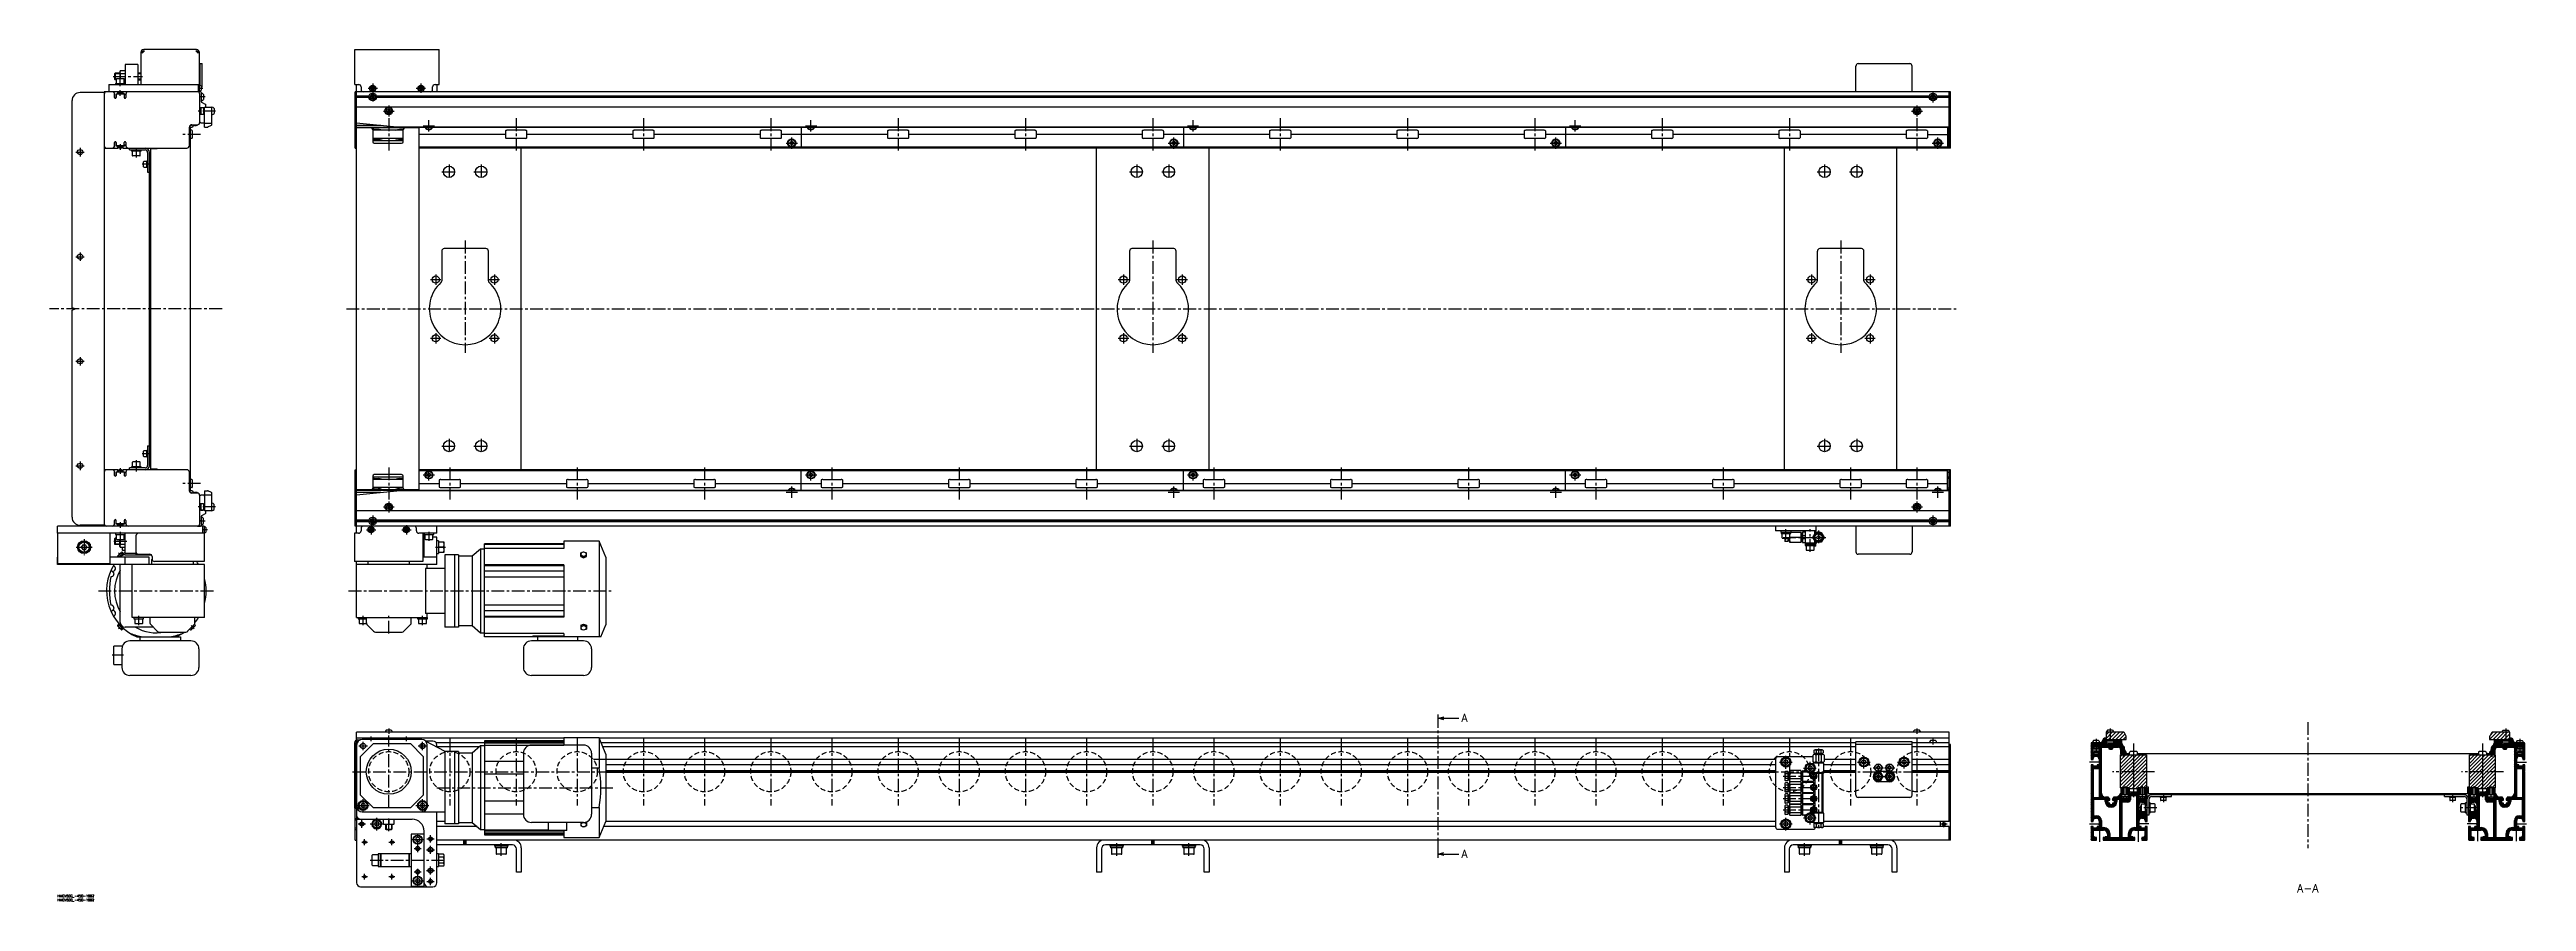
# Model space of a CAD drawing. Extents: x -10 to 3073, y -8 to 1051.
import ezdxf

# ---------------------------------------------------------------- set-up
doc = ezdxf.new("R2010")
doc.units = 0
doc.header["$LTSCALE"] = 0.5
doc.linetypes.add('CENTER', pattern=[50.8, 31.75, -6.35, 6.35, -6.35])
doc.linetypes.add('DASHED', pattern=[19.05, 12.7, -6.35])
for name, color, linetype in [('MSM_CENTER', 1, 'CENTER'), ('MSM_CONTINUOUS', 7, 'CONTINUOUS'), ('MSM_DASHED', 4, 'DASHED'), ('MSM_NARROW', 5, 'CONTINUOUS'), ('MSM_PART_NUMBER', 7, 'CONTINUOUS')]:
    doc.layers.add(name, color=color, linetype=linetype)
doc.styles.get("Standard").update_dxf_attribs({"font": 'txt.shx', "height": 10, "bigfont": 'bigfont.shx'})

# ---------------------------------------------------------------- blocks, each defined once
blk = doc.blocks.new('*U86')
at = {"layer": 'MSM_PART_NUMBER'}
blk.add_text('HMCV50C_-450-1982', height=3, dxfattribs=at).set_placement((0, -3))
blk = doc.blocks.new('*U87')
at = {"layer": 'MSM_PART_NUMBER'}
blk.add_text('HMCV50C_-450-1982', height=3, dxfattribs=at).set_placement((0, -8))
blk = doc.blocks.new('*U88')
at = {"layer": 'MSM_PART_NUMBER'}
blk.add_text('A', height=10, dxfattribs=at).set_placement((1747.3, 214.9))
blk = doc.blocks.new('*U89')
at = {"layer": 'MSM_PART_NUMBER'}
blk.add_text('A', height=10, dxfattribs=at).set_placement((1747.3, 45.9))
blk = doc.blocks.new('*U90')
at = {"layer": 'MSM_PART_NUMBER'}
blk.add_text('A-A', height=10, dxfattribs=at).set_placement((2787.4, 3))

msp = doc.modelspace()

# ---------------------------------------------------------------- linework, layer by layer
at = {"layer": 'MSM_CENTER'}
for p, q in [((69, 1017.4), (105.6, 1017.4)), ((78, 1005.4), (78, 1016.9)), ((78, 993.4), (78, 1000.4)), ((174.6, 1002.9), (180.8, 1002.9)), ((183.7, 992), (177, 992)), ((385.5, 992), (399, 992)), ((386.4, 1002.9), (398.1, 1002.9)), ((392.2, 1008.7), (392.2, 985.3)), ((446.4, 1002.9), (458.1, 1002.9)), ((452.2, 1008.7), (452.2, 997.1)), ((2327.5, 992), (2341, 992)), ((2334.2, 998.8), (2334.2, 985.3)), ((196.7, 974.5), (175, 974.5)), ((405.5, 974.5), (419, 974.5)), ((412.2, 981.3), (412.2, 967.8)), ((412.2, 965.5), (412.2, 925.5)), ((455.2, 956.2), (469.2, 956.2)), ((462.2, 949.2), (462.2, 963.3)), ((570.7, 965.5), (570.7, 925.5)), ((729.2, 965.5), (729.2, 925.5)), ((887.7, 965.5), (887.7, 925.5)), ((930.7, 956.2), (944.8, 956.2)), ((937.7, 949.2), (937.7, 963.3)), ((1046.2, 965.5), (1046.2, 925.5)), ((1204.7, 965.5), (1204.7, 925.5)), ((1363.2, 965.5), (1363.2, 925.5)), ((1406.2, 956.2), (1420.2, 956.2)), ((1413.2, 949.2), (1413.2, 963.3)), ((1521.7, 965.5), (1521.7, 925.5)), ((1680.2, 965.5), (1680.2, 925.5)), ((1838.7, 965.5), (1838.7, 925.5)), ((1881.7, 956.2), (1895.8, 956.2)), ((1888.7, 949.2), (1888.7, 963.3)), ((1997.2, 965.5), (1997.2, 925.5)), ((2155.7, 965.5), (2155.7, 925.5)), ((2307.5, 974.5), (2321, 974.5)), ((2314.2, 981.3), (2314.2, 967.8)), ((2314.2, 965.5), (2314.2, 925.5)), ((28, 928.6), (28, 918.1)), ((78, 933.4), (78, 926.4)), ((98, 928.1), (98, 916.6)), ((178, 945.5), (155.5, 945.5)), ((906.7, 934.7), (920.8, 934.7)), ((913.7, 927.7), (913.7, 941.7)), ((1382.2, 934.7), (1396.2, 934.7)), ((1389.2, 927.7), (1389.2, 941.7)), ((1857.7, 934.7), (1871.7, 934.7)), ((1864.7, 927.7), (1864.7, 941.7)), ((2333.2, 934.7), (2347.2, 934.7)), ((2340.2, 927.7), (2340.2, 941.7)), ((22.8, 923.4), (33.2, 923.4)), ((114.1, 908.4), (105.1, 908.4)), ((478.2, 898.9), (496.3, 898.9)), ((487.2, 907.9), (487.2, 889.9)), ((518.2, 898.9), (536.2, 898.9)), ((527.2, 907.9), (527.2, 889.9)), ((1334.2, 898.9), (1352.2, 898.9)), ((1343.2, 907.9), (1343.2, 889.9)), ((1374.2, 898.9), (1392.2, 898.9)), ((1383.2, 907.9), (1383.2, 889.9)), ((2190.2, 898.9), (2208.3, 898.9)), ((2199.3, 907.9), (2199.3, 889.9)), ((2230.2, 898.9), (2248.2, 898.9)), ((2239.3, 907.9), (2239.3, 889.9)), ((507.2, 813.4), (507.2, 673.9)), ((1363.2, 813.4), (1363.2, 673.9)), ((2219.3, 813.4), (2219.3, 673.9)), ((22.8, 793.4), (33.2, 793.4)), ((28, 798.6), (28, 788.1)), ((470.7, 771.4), (470.7, 758.4)), ((543.7, 771.4), (543.7, 758.4)), ((1326.7, 771.4), (1326.7, 758.4)), ((1399.7, 771.4), (1399.7, 758.4)), ((2182.8, 771.4), (2182.8, 758.4)), ((2255.8, 771.4), (2255.8, 758.4)), ((464.2, 764.9), (477.2, 764.9)), ((537.2, 764.9), (550.2, 764.9)), ((1320.2, 764.9), (1333.2, 764.9)), ((1393.2, 764.9), (1406.2, 764.9)), ((2176.2, 764.9), (2189.3, 764.9)), ((2249.2, 764.9), (2262.3, 764.9)), ((204.7, 728.4), (-10, 728.4)), ((359.7, 728.4), (2365.9, 728.4)), ((464.2, 691.9), (477.2, 691.9)), ((470.7, 698.4), (470.7, 685.4)), ((537.2, 691.9), (550.2, 691.9)), ((543.7, 698.4), (543.7, 685.4)), ((1320.2, 691.9), (1333.2, 691.9)), ((1326.7, 698.4), (1326.7, 685.4)), ((1393.2, 691.9), (1406.2, 691.9)), ((1399.7, 698.4), (1399.7, 685.4)), ((2176.2, 691.9), (2189.3, 691.9)), ((2182.8, 698.4), (2182.8, 685.4)), ((2249.2, 691.9), (2262.3, 691.9)), ((2255.8, 698.4), (2255.8, 685.4)), ((22.8, 663.4), (33.2, 663.4)), ((28, 668.6), (28, 658.1)), ((478.2, 557.9), (496.3, 557.9)), ((487.2, 566.9), (487.2, 548.9)), ((518.2, 557.9), (536.2, 557.9)), ((527.2, 566.9), (527.2, 548.9)), ((1334.2, 557.9), (1352.2, 557.9)), ((1343.2, 566.9), (1343.2, 548.9)), ((1374.2, 557.9), (1392.2, 557.9)), ((1383.2, 566.9), (1383.2, 548.9)), ((2190.2, 557.9), (2208.3, 557.9)), ((2199.3, 566.9), (2199.3, 548.9)), ((2230.2, 557.9), (2248.2, 557.9)), ((2239.3, 566.9), (2239.3, 548.9)), ((22.8, 533.4), (33.2, 533.4)), ((28, 538.6), (28, 528.1)), ((78, 530.4), (78, 523.4)), ((98, 540.2), (98, 526.4)), ((114.1, 548.4), (105.1, 548.4)), ((412.2, 531.3), (412.2, 491.3)), ((462.2, 515), (462.2, 529)), ((488.2, 531.3), (488.2, 491.3)), ((646.7, 531.3), (646.7, 491.3)), ((805.2, 531.3), (805.2, 491.3)), ((937.7, 515), (937.7, 529)), ((963.7, 531.3), (963.7, 491.3)), ((1122.2, 531.3), (1122.2, 491.3)), ((1280.7, 531.3), (1280.7, 491.3)), ((1413.2, 515), (1413.2, 529)), ((1439.2, 531.3), (1439.2, 491.3)), ((1597.7, 531.3), (1597.7, 491.3)), ((1756.2, 531.3), (1756.2, 491.3)), ((1888.7, 515), (1888.7, 529)), ((1914.7, 531.3), (1914.7, 491.3)), ((2073.2, 531.3), (2073.2, 491.3)), ((2231.7, 531.3), (2231.7, 491.3)), ((2314.2, 531.3), (2314.2, 491.3)), ((178, 511.3), (155.5, 511.3)), ((455.2, 522), (469.2, 522)), ((906.7, 500.5), (920.8, 500.5)), ((913.7, 493.5), (913.7, 507.5)), ((930.7, 522), (944.8, 522)), ((1382.2, 500.5), (1396.2, 500.5)), ((1389.2, 493.5), (1389.2, 507.5)), ((1406.2, 522), (1420.2, 522)), ((1857.7, 500.5), (1871.7, 500.5)), ((1864.7, 493.5), (1864.7, 507.5)), ((1881.7, 522), (1895.8, 522)), ((2333.2, 500.5), (2347.2, 500.5)), ((2340.2, 493.5), (2340.2, 507.5)), ((78, 463.4), (78, 456.4)), ((196.7, 482.2), (175, 482.2)), ((183.7, 464.7), (177, 464.7)), ((385.5, 464.7), (399, 464.7)), ((392.2, 471.5), (392.2, 458)), ((405.5, 482.2), (419, 482.2)), ((412.2, 489), (412.2, 475.5)), ((2307.5, 482.2), (2321, 482.2)), ((2314.2, 489), (2314.2, 475.5)), ((2327.5, 464.7), (2341, 464.7)), ((2334.2, 471.5), (2334.2, 458)), ((23, 432.2), (43, 432.2)), ((33, 442.2), (33, 422.2)), ((86, 439.4), (69, 439.4)), ((78, 451.4), (78, 439.9)), ((186.8, 453.9), (180.6, 453.9)), ((384.4, 453.9), (396.1, 453.9)), ((390.2, 459.7), (390.2, 448.1)), ((428.4, 453.9), (440, 453.9)), ((434.2, 459.7), (434.2, 448.1)), ((462.2, 451.4), (462.2, 439.9)), ((470.2, 432.2), (482.7, 432.2)), ((2147.7, 444.4), (2200.7, 444.4)), ((2151.2, 441.3), (2151.2, 454.4)), ((2181.2, 426.3), (2181.2, 454.4)), ((2191.7, 452.9), (2191.7, 435.9)), ((80.6, 420.2), (75.8, 425)), ((51, 377.7), (195, 377.7)), ((362.2, 377.7), (692.2, 377.7)), ((101, 335.2), (101, 346.7)), ((380.2, 335.2), (380.2, 346.7)), ((412.2, 324.8), (412.2, 346.7)), ((454.2, 335.2), (454.2, 346.7)), ((75.8, 330.5), (80.6, 335.3)), ((170.2, 330.5), (166.1, 334.7)), ((82, 297.7), (68, 297.7)), ((374.9, 185), (385.6, 185)), ((380.2, 179.7), (380.2, 190.3)), ((390.2, 191), (390.2, 196.8)), ((412.2, 206.7), (412.2, 200)), ((412.2, 108), (412.2, 198)), ((434.2, 191), (434.2, 196.8)), ((448.9, 185), (459.6, 185)), ((454.2, 179.7), (454.2, 190.3)), ((488.2, 195), (488.2, 111)), ((570.7, 195), (570.7, 111)), ((646.7, 195), (646.7, 111)), ((729.2, 195), (729.2, 111)), ((805.2, 195), (805.2, 111)), ((887.7, 195), (887.7, 111)), ((963.7, 195), (963.7, 111)), ((1046.2, 195), (1046.2, 111)), ((1122.2, 195), (1122.2, 111)), ((1204.7, 195), (1204.7, 111)), ((1280.7, 195), (1280.7, 111)), ((1363.2, 195), (1363.2, 111)), ((1439.2, 195), (1439.2, 111)), ((1521.7, 195), (1521.7, 111)), ((1597.7, 195), (1597.7, 111)), ((1680.2, 195), (1680.2, 111)), ((1718.2, 55), (1718.2, 215)), ((1756.2, 195), (1756.2, 111)), ((1838.7, 195), (1838.7, 111)), ((1914.7, 195), (1914.7, 111)), ((1997.2, 195), (1997.2, 111)), ((2073.2, 195), (2073.2, 111)), ((2155.7, 195), (2155.7, 111)), ((2231.7, 195), (2231.7, 111)), ((2314.2, 206.7), (2314.2, 200)), ((2314.2, 195), (2314.2, 111)), ((2334.2, 193.7), (2334.2, 187)), ((2537.2, 193.7), (2537.2, 172.5)), ((2554.7, 206.7), (2554.7, 183.5)), ((2583.7, 188), (2583.7, 118)), ((2800.9, 214.7), (2800.9, 58)), ((3018, 188), (3018, 118)), ((3047, 206.7), (3047, 183.5)), ((3064.5, 193.7), (3064.5, 172.5)), ((2143, 165), (2159.5, 165)), ((2151.2, 156.7), (2151.2, 173.3)), ((2173, 157.5), (2189.5, 157.5)), ((2181.2, 149.2), (2181.2, 165.8)), ((2191.7, 182), (2191.7, 81.5)), ((2240.1, 165), (2256.3, 165)), ((2248.2, 156.9), (2248.2, 173.1)), ((2259.7, 158), (2272.8, 158)), ((2266.2, 140), (2266.2, 164.6)), ((2273.7, 158), (2286.8, 158)), ((2280.2, 140), (2280.2, 164.6)), ((2290.1, 165), (2306.3, 165)), ((2298.2, 156.9), (2298.2, 173.1)), ((2542.9, 165), (2528.9, 165)), ((2567.4, 175.6), (2575.4, 175.6)), ((2571.4, 171.6), (2571.4, 179.6)), ((3026.3, 175.6), (3034.3, 175.6)), ((3030.3, 171.6), (3030.3, 179.6)), ((3058.9, 165), (3072.9, 165)), ((367.2, 153), (2356.3, 153)), ((472.2, 133), (692.2, 133)), ((2147.7, 147.5), (2191.7, 147.5)), ((2147.7, 133.5), (2191.7, 133.5)), ((2185.7, 141.5), (2185.7, 153.5)), ((2185.7, 127.5), (2185.7, 139.5)), ((2185.7, 113.5), (2185.7, 125.5)), ((2259.2, 147), (2287.3, 147)), ((2609.9, 153), (2557.7, 153)), ((2573, 135), (2573, 115.7)), ((2594.5, 135), (2594.5, 115.7)), ((2620.9, 124.1), (2620.9, 115.1)), ((2980.9, 124.1), (2980.9, 115.1)), ((3044.1, 153), (2991.9, 153)), ((3007.2, 135), (3007.2, 115.7)), ((3028.7, 135), (3028.7, 115.7)), ((372.1, 111), (388.4, 111)), ((378.7, 83.4), (378.7, 92.6)), ((380.2, 102.9), (380.2, 119.1)), ((397.2, 79.9), (397.2, 96)), ((412.2, 79), (412.2, 96)), ((446.1, 111), (462.4, 111)), ((454.2, 102.9), (454.2, 119.1)), ((2147.7, 119.5), (2191.7, 119.5)), ((2147.7, 105.5), (2191.7, 105.5)), ((2151.2, 79.7), (2151.2, 96.3)), ((2173, 95.5), (2189.5, 95.5)), ((2181.2, 87.2), (2181.2, 103.8)), ((2185.7, 99.5), (2185.7, 111.5)), ((2612.7, 108), (2588.9, 108)), ((3012.9, 108), (2989.1, 108)), ((374.2, 88), (383.3, 88)), ((378.5, 65.5), (385.9, 65.5)), ((378.6, 84), (378.6, 92)), ((382.2, 61.8), (382.2, 69.2)), ((389.1, 88), (405.3, 88)), ((412.5, 65.5), (419.9, 65.5)), ((416.2, 61.8), (416.2, 69.2)), ((440.7, 68.5), (455.8, 68.5)), ((448.2, 53), (448.2, 76)), ((459.7, 69.5), (468.7, 69.5)), ((464.2, 65), (464.2, 74)), ((552.3, 48.4), (552.3, 64)), ((1318.2, 48.4), (1318.2, 64)), ((1408.2, 48.4), (1408.2, 64)), ((2143, 88), (2159.5, 88)), ((2174.3, 48.4), (2174.3, 64)), ((2264.2, 48.4), (2264.2, 64)), ((2343.8, 88), (2351.9, 88)), ((2347.9, 84), (2347.9, 92)), ((2528.9, 88), (2542.9, 88)), ((2541.9, 66), (2541.9, 82.5)), ((2602.9, 88), (2588.9, 88)), ((2589.8, 66), (2589.8, 82.5)), ((3012.9, 88), (2998.9, 88)), ((3011.9, 82.5), (3011.9, 66)), ((3058.9, 88), (3072.9, 88)), ((3059.9, 82.5), (3059.9, 66)), ((389.2, 43), (482.7, 43)), ((443.7, 57.5), (452.7, 57.5)), ((448.2, 10), (448.2, 33)), ((459.2, 56), (469.2, 56)), ((464.2, 51), (464.2, 61)), ((464.2, 25), (464.2, 35)), ((378.5, 22.5), (385.9, 22.5)), ((382.2, 18.8), (382.2, 26.2)), ((412.5, 22.5), (419.9, 22.5)), ((416.2, 18.8), (416.2, 26.2)), ((440.7, 17.5), (455.8, 17.5)), ((443.7, 28.5), (452.7, 28.5)), ((459.2, 30), (469.2, 30)), ((459.7, 16.5), (468.7, 16.5)), ((464.2, 12), (464.2, 21))]:
    msp.add_line(p, q, dxfattribs=at)
at = {"layer": 'MSM_CONTINUOUS'}
for p, q in [((108.2, 1049.3), (105.2, 1046.3)), ((173, 1050.9), (107.2, 1050.9)), ((107.2, 1049.3), (108.2, 1049.3)), ((175, 1046.3), (172, 1049.3)), ((172, 1049.3), (173, 1049.3)), ((369.8, 1007.4), (369.8, 1050.9)), ((369.8, 1050.9), (474.8, 1050.9)), ((474.8, 1007.4), (474.8, 1050.9)), ((71, 1020.7), (71.7, 1021.4)), ((71, 1020.7), (71, 1014.1)), ((77.5, 1021.4), (71.7, 1021.4)), ((71.7, 1021.4), (71.7, 1013.4)), ((78.2, 1024.9), (77.5, 1023.6)), ((77.5, 1023.6), (77.5, 1014.9)), ((78.2, 1024.9), (84, 1024.9)), ((78.2, 1021.2), (84, 1021.2)), ((100, 1032.4), (84, 1032.4)), ((84, 1032.4), (84, 1007.4)), ((100, 1032.4), (100, 1007.4)), ((103.6, 1021.4), (100, 1021.4)), ((103.6, 1047.3), (103.6, 1007.4)), ((105.2, 1046.3), (105.2, 1047.3)), ((175, 1047.3), (175, 1046.3)), ((176.6, 998.4), (176.6, 1047.3)), ((177, 1033.4), (177, 1006.6)), ((177, 1033.4), (180, 1033.4)), ((180, 1006.4), (180, 1033.4)), ((2238.2, 998.4), (2238.2, 1030.4)), ((2241.2, 1033.4), (2305.2, 1033.4)), ((2308.2, 998.4), (2308.2, 1030.4)), ((18, 729.9), (18, 987.4)), ((58, 997.4), (28, 997.4)), ((58, 997.9), (58, 458.9)), ((176.6, 998.4), (58.5, 998.4)), ((64, 1007.4), (64, 998.4)), ((64, 1007.4), (176.6, 1007.4)), ((71.7, 1013.4), (71, 1014.1)), ((71, 991.4), (71, 995.4)), ((73, 1013.4), (71.7, 1013.4)), ((71.9, 1008.9), (71.9, 1007.4)), ((71.9, 1008.9), (84, 1008.9)), ((72.8, 990.9), (72.8, 995.9)), ((72.8, 995.9), (76, 995.9)), ((72.9, 990.9), (72.8, 990.9)), ((73, 1014.3), (73, 1008.9)), ((73, 995.9), (73, 991.4)), ((83, 995.4), (73, 995.4)), ((73.6, 1014.9), (82.4, 1014.9)), ((74.8, 995.9), (74.8, 998.4)), ((75, 998.4), (75, 995.9)), ((76.4, 998.4), (76, 998)), ((76, 995.4), (76, 998)), ((76, 998), (80, 998)), ((80, 998), (79.6, 998.4)), ((80, 995.4), (80, 998)), ((83.3, 995.9), (80, 995.9)), ((81, 995.9), (81, 998.4)), ((81.2, 998.4), (81.2, 995.9)), ((83, 1008.9), (83, 1014.3)), ((83, 1013.6), (84, 1013.6)), ((83, 1009.9), (84, 1009.9)), ((83, 995.9), (83, 991.4)), ((83.3, 995.9), (83.3, 994.9)), ((83.3, 994.9), (85, 994.9)), ((85, 995.4), (85, 991.4)), ((100, 1013.4), (103.6, 1013.4)), ((178, 998.3), (174.5, 998.3)), ((175, 1007.4), (175, 998.4)), ((177, 960.6), (177, 995.4)), ((178.5, 992), (179, 992.9)), ((179, 991.2), (178.5, 992)), ((178.8, 1005.4), (178.8, 1000.4)), ((179, 986.1), (179, 997.3)), ((181.7, 995.2), (181.7, 988.9)), ((369.8, 1007.4), (374.8, 1007.4)), ((2355.9, 998.4), (370.6, 998.4)), ((370.6, 928.4), (370.6, 998.4)), ((372.2, 449.4), (372.2, 1007.4)), ((2354.2, 998.3), (372.2, 998.3)), ((387.6, 992.9), (372.2, 992.9)), ((387.5, 992), (372.2, 992)), ((387.6, 991.2), (372.2, 991.2)), ((377.8, 1004.4), (377.8, 1001.4)), ((392.2, 993.8), (390.7, 992.9)), ((390.7, 992.9), (390.7, 991.2)), ((390.7, 991.2), (392.2, 990.3)), ((392.2, 1004.3), (391, 1003.6)), ((391, 1002.2), (391, 1003.6)), ((391, 1002.2), (392.2, 1001.5)), ((393.5, 1003.6), (392.2, 1004.3)), ((392.2, 1001.5), (393.5, 1002.2)), ((393.7, 992.9), (392.2, 993.8)), ((392.2, 990.3), (393.7, 991.2)), ((393.5, 1002.2), (393.5, 1003.6)), ((393.7, 991.2), (393.7, 992.9)), ((2329.6, 992.9), (396.9, 992.9)), ((2329.6, 991.2), (396.9, 991.2)), ((2329.5, 992), (397, 992)), ((397.2, 998.3), (397.2, 998.4)), ((427.2, 998.4), (427.2, 998.3)), ((452.2, 1004.3), (451, 1003.6)), ((451, 1002.2), (451, 1003.6)), ((451, 1002.2), (452.2, 1001.5)), ((453.5, 1003.6), (452.2, 1004.3)), ((452.2, 1001.5), (453.5, 1002.2)), ((453.5, 1002.2), (453.5, 1003.6)), ((466.8, 1001.4), (466.8, 1004.4)), ((469.8, 1007.4), (474.8, 1007.4)), ((472.2, 1007.4), (472.2, 998.4)), ((2334.2, 993.8), (2332.8, 992.9)), ((2332.8, 992.9), (2332.8, 991.2)), ((2332.8, 991.2), (2334.2, 990.3)), ((2335.7, 992.9), (2334.2, 993.8)), ((2334.2, 990.3), (2335.7, 991.2)), ((2335.7, 991.2), (2335.7, 992.9)), ((2354.2, 992.9), (2338.9, 992.9)), ((2354.2, 991.2), (2338.9, 991.2)), ((2354.2, 992), (2339, 992)), ((2354.2, 928.4), (2354.2, 998.4)), ((2355.9, 928.4), (2355.9, 998.4)), ((164.6, 955.8), (164.6, 954.6)), ((167, 957.4), (173.8, 957.4)), ((170.7, 956.5), (172.4, 956.5)), ((174.5, 957.4), (174.5, 957.5)), ((177, 978.8), (181.5, 978.8)), ((177.4, 977), (177, 976.6)), ((177, 972.5), (177.4, 972)), ((181.5, 970.3), (177, 970.3)), ((178.5, 977), (177.4, 977)), ((177.4, 972), (177.4, 977)), ((178.5, 972), (177.4, 972)), ((178.3, 960), (182, 960)), ((181.5, 978.5), (178.5, 978.5)), ((178.5, 978.5), (178.5, 970.5)), ((178.5, 970.5), (181.5, 970.5)), ((184.1, 982.8), (179.5, 985.3)), ((181.5, 978.8), (181.5, 970.3)), ((181.5, 977.3), (183, 977.3)), ((183, 977), (181.5, 977)), ((181.5, 972), (183, 972)), ((183, 971.8), (181.5, 971.8)), ((183, 954.5), (183, 979.5)), ((183, 979.5), (192, 979.5)), ((183, 959.5), (192, 959.5)), ((184.6, 979.5), (184.6, 982)), ((187.2, 954.7), (191.4, 956.8)), ((192, 957.7), (192, 979.5)), ((194.7, 977.7), (194.7, 971.4)), ((370.6, 957.4), (372.2, 957.4)), ((2354.2, 979.5), (372.2, 979.5)), ((422.2, 954.5), (372.2, 959.5)), ((402.2, 956.5), (372.2, 956.5)), ((411.4, 976), (410.5, 974.5)), ((410.5, 974.5), (411.4, 973)), ((411.4, 976), (413.1, 976)), ((411.4, 973), (413.1, 973)), ((414, 974.5), (413.1, 976)), ((413.1, 973), (414, 974.5)), ((2313.4, 976), (2312.5, 974.5)), ((2312.5, 974.5), (2313.4, 973)), ((2313.4, 976), (2315.1, 976)), ((2313.4, 973), (2315.1, 973)), ((2316, 974.5), (2315.1, 976)), ((2315.1, 973), (2316, 974.5)), ((2355.9, 957.4), (2354.2, 957.4)), ((58.5, 928.4), (74.8, 928.4)), ((71, 931.4), (71, 935.4)), ((72.8, 935.9), (72.9, 935.9)), ((72.8, 930.9), (72.8, 935.9)), ((74.8, 930.9), (72.8, 930.9)), ((73, 935.4), (73, 931.4)), ((83, 931.4), (73, 931.4)), ((74.8, 928.4), (74.8, 930.9)), ((76, 931.4), (76, 928.8)), ((76.4, 928.4), (76, 928.8)), ((76, 928.8), (80, 928.8)), ((79.6, 928.4), (76.4, 928.4)), ((80, 928.8), (79.6, 928.4)), ((80, 931.4), (80, 928.8)), ((83.3, 930.9), (81.2, 930.9)), ((81.2, 930.9), (81.2, 928.4)), ((81.2, 928.4), (161, 928.4)), ((83, 931.4), (83, 935.4)), ((83.3, 931.9), (83.3, 930.9)), ((85, 931.9), (83.3, 931.9)), ((85, 935.4), (85, 931.4)), ((89.4, 926.1), (89.4, 928.4)), ((89.4, 926.1), (109.1, 926.1)), ((91.9, 926.1), (91.9, 924.6)), ((104.1, 924.6), (104.1, 926.1)), ((124, 927.4), (116, 927.4)), ((116, 529.4), (116, 927.4)), ((124, 927.4), (124, 928.4)), ((164, 931.4), (164, 954.4)), ((165.5, 953.4), (164, 953.4)), ((164.1, 955.1), (164.1, 953.4)), ((165.1, 954.1), (165.6, 954.1)), ((165.5, 503.4), (165.5, 953.4)), ((167, 950.5), (165.5, 950.5)), ((167, 940.5), (165.5, 940.5)), ((168, 941.5), (168, 949.5)), ((183, 954.5), (186.8, 954.5)), ((370.6, 928.4), (372.2, 928.4)), ((2354.2, 954.1), (372.2, 954.1)), ((450.2, 953.4), (372.2, 953.4)), ((398.8, 951.4), (392.2, 951.4)), ((392.2, 951.4), (392.2, 936.4)), ((430.2, 950.5), (392.2, 950.5)), ((430.2, 940.5), (392.2, 940.5)), ((392.2, 939.4), (398.8, 939.4)), ((430.2, 937.4), (392.2, 937.4)), ((393.4, 951.4), (393.4, 953.4)), ((393.4, 937.4), (393.4, 939.4)), ((394.2, 934.4), (428.2, 934.4)), ((2354.2, 954.5), (422.2, 954.5)), ((430.2, 951.4), (425.7, 951.4)), ((425.7, 939.4), (430.2, 939.4)), ((430.2, 936.4), (430.2, 951.4)), ((431.1, 953.4), (431.1, 953.1)), ((450.2, 502.6), (450.2, 954.1)), ((557.3, 945.5), (450.2, 945.5)), ((2352.2, 929.4), (450.2, 929.4)), ((2355.9, 928.4), (450.2, 928.4)), ((462.2, 953.9), (461.9, 954.1)), ((462.6, 954.1), (462.2, 953.9)), ((557.3, 949.5), (557.3, 941.5)), ((582.2, 950.5), (559.3, 950.5)), ((582.2, 940.5), (559.3, 940.5)), ((577.2, 528.4), (577.2, 928.4)), ((584.2, 941.5), (584.2, 949.5)), ((715.8, 945.5), (584.2, 945.5)), ((715.8, 949.5), (715.8, 941.5)), ((740.7, 950.5), (717.8, 950.5)), ((740.7, 940.5), (717.8, 940.5)), ((742.7, 941.5), (742.7, 949.5)), ((874.3, 945.5), (742.7, 945.5)), ((874.3, 949.5), (874.3, 941.5)), ((899.2, 950.5), (876.3, 950.5)), ((899.2, 940.5), (876.3, 940.5)), ((901.2, 941.5), (901.2, 949.5)), ((1032.8, 945.5), (901.2, 945.5)), ((911.7, 935.9), (913.7, 937.1)), ((911.7, 933.6), (911.7, 935.9)), ((913.7, 932.4), (911.7, 933.6)), ((913.7, 937.1), (915.7, 935.9)), ((915.7, 933.6), (913.7, 932.4)), ((915.7, 935.9), (915.7, 933.6)), ((925.7, 954.1), (925.7, 929.4)), ((937.7, 953.9), (937.4, 954.1)), ((938.1, 954.1), (937.7, 953.9)), ((1032.8, 949.5), (1032.8, 941.5)), ((1057.7, 950.5), (1034.8, 950.5)), ((1057.7, 940.5), (1034.8, 940.5)), ((1059.7, 941.5), (1059.7, 949.5)), ((1191.3, 945.5), (1059.7, 945.5)), ((1191.3, 949.5), (1191.3, 941.5)), ((1216.2, 950.5), (1193.3, 950.5)), ((1216.2, 940.5), (1193.3, 940.5)), ((1218.2, 941.5), (1218.2, 949.5)), ((1349.8, 945.5), (1218.2, 945.5)), ((1293.2, 528.4), (1293.2, 928.4)), ((1349.8, 949.5), (1349.8, 941.5)), ((1374.7, 950.5), (1351.8, 950.5)), ((1374.7, 940.5), (1351.8, 940.5)), ((1376.7, 941.5), (1376.7, 949.5)), ((1508.3, 945.5), (1376.7, 945.5)), ((1387.2, 935.9), (1389.2, 937.1)), ((1387.2, 933.6), (1387.2, 935.9)), ((1389.2, 932.4), (1387.2, 933.6)), ((1389.2, 937.1), (1391.2, 935.9)), ((1391.2, 933.6), (1389.2, 932.4)), ((1391.2, 935.9), (1391.2, 933.6)), ((1401.2, 954.1), (1401.2, 929.4)), ((1413.2, 953.9), (1412.9, 954.1)), ((1413.6, 954.1), (1413.2, 953.9)), ((1433.2, 528.4), (1433.2, 928.4)), ((1508.3, 949.5), (1508.3, 941.5)), ((1533.2, 950.5), (1510.3, 950.5)), ((1533.2, 940.5), (1510.3, 940.5)), ((1535.2, 941.5), (1535.2, 949.5)), ((1666.8, 945.5), (1535.2, 945.5)), ((1666.8, 949.5), (1666.8, 941.5)), ((1691.7, 950.5), (1668.8, 950.5)), ((1691.7, 940.5), (1668.8, 940.5)), ((1693.7, 941.5), (1693.7, 949.5)), ((1825.3, 945.5), (1693.7, 945.5)), ((1825.3, 949.5), (1825.3, 941.5)), ((1850.2, 950.5), (1827.3, 950.5)), ((1850.2, 940.5), (1827.3, 940.5)), ((1852.2, 941.5), (1852.2, 949.5)), ((1983.8, 945.5), (1852.2, 945.5)), ((1862.7, 935.9), (1864.7, 937.1)), ((1862.7, 933.6), (1862.7, 935.9)), ((1864.7, 932.4), (1862.7, 933.6)), ((1864.7, 937.1), (1866.7, 935.9)), ((1866.7, 933.6), (1864.7, 932.4)), ((1866.7, 935.9), (1866.7, 933.6)), ((1876.7, 954.1), (1876.7, 929.4)), ((1888.7, 953.9), (1888.4, 954.1)), ((1889.1, 954.1), (1888.7, 953.9)), ((1983.8, 949.5), (1983.8, 941.5)), ((2008.7, 950.5), (1985.8, 950.5)), ((2008.7, 940.5), (1985.8, 940.5)), ((2010.7, 941.5), (2010.7, 949.5)), ((2142.3, 945.5), (2010.7, 945.5)), ((2142.3, 949.5), (2142.3, 941.5)), ((2167.2, 950.5), (2144.3, 950.5)), ((2167.2, 940.5), (2144.3, 940.5)), ((2149.3, 528.4), (2149.3, 928.4)), ((2169.2, 941.5), (2169.2, 949.5)), ((2300.8, 945.5), (2169.2, 945.5)), ((2289.3, 528.4), (2289.3, 928.4)), ((2300.8, 949.5), (2300.8, 941.5)), ((2325.7, 950.5), (2302.8, 950.5)), ((2325.7, 940.5), (2302.8, 940.5)), ((2327.7, 941.5), (2327.7, 949.5)), ((2327.7, 945.5), (2352.2, 945.5)), ((2338.2, 935.9), (2340.2, 937.1)), ((2338.2, 933.6), (2338.2, 935.9)), ((2340.2, 932.4), (2338.2, 933.6)), ((2340.2, 937.1), (2342.2, 935.9)), ((2342.2, 933.6), (2340.2, 932.4)), ((2342.2, 935.9), (2342.2, 933.6)), ((2352.2, 954.1), (2352.2, 929.4)), ((2354.2, 953.4), (2352.2, 953.4)), ((2354.2, 951.4), (2352.2, 951.4)), ((2354.2, 939.4), (2352.2, 939.4)), ((2354.2, 937.4), (2352.2, 937.4)), ((2354.2, 931.9), (2352.2, 931.9)), ((104.1, 924.6), (91.9, 924.6)), ((93, 924.6), (93, 919.2)), ((102.4, 918.6), (93.6, 918.6)), ((103, 919.2), (103, 924.6)), ((107.1, 905.3), (107.1, 911.5)), ((111.1, 911.9), (107.5, 911.9)), ((107.5, 904.9), (111.1, 904.9)), ((112.1, 912.2), (111.1, 912.2)), ((111.1, 904.6), (111.1, 912.2)), ((111.1, 904.6), (112.1, 904.6)), ((112.1, 923.1), (112.1, 898.4)), ((112.1, 898.4), (114.4, 898.4)), ((114.4, 533.4), (114.4, 923.4)), ((114.4, 923.4), (116, 923.4)), ((114.4, 921.4), (116, 921.4)), ((533.2, 803.4), (481.2, 803.4)), ((1389.2, 803.4), (1337.2, 803.4)), ((2245.3, 803.4), (2193.3, 803.4)), ((478.2, 800.4), (478.2, 763.5)), ((536.2, 763.5), (536.2, 800.4)), ((1334.2, 800.4), (1334.2, 763.5)), ((1392.2, 763.5), (1392.2, 800.4)), ((2190.2, 800.4), (2190.2, 763.5)), ((2248.2, 763.5), (2248.2, 800.4)), ((22, 728.4), (18, 729.9)), ((18, 726.9), (22, 728.4)), ((18, 469.4), (18, 726.9)), ((112.1, 558.4), (112.1, 533.7)), ((112.1, 558.4), (114.4, 558.4)), ((74.8, 528.4), (58.5, 528.4)), ((71, 521.4), (71, 525.4)), ((72.8, 520.9), (72.8, 525.9)), ((72.8, 525.9), (74.8, 525.9)), ((73, 525.4), (73, 521.4)), ((83, 525.4), (73, 525.4)), ((74.8, 525.9), (74.8, 528.4)), ((76.4, 528.4), (76, 528)), ((76, 525.4), (76, 528)), ((76, 528), (80, 528)), ((79.6, 528.4), (76.4, 528.4)), ((80, 528), (79.6, 528.4)), ((80, 525.4), (80, 528)), ((81.2, 528.4), (81.2, 525.9)), ((161, 528.4), (81.2, 528.4)), ((81.2, 525.9), (83.3, 525.9)), ((83, 525.4), (83, 521.4)), ((83.3, 525.9), (83.3, 524.9)), ((83.3, 524.9), (85, 524.9)), ((85, 525.4), (85, 521.4)), ((109.1, 530.7), (89.4, 530.7)), ((89.4, 528.4), (89.4, 530.7)), ((91.9, 532.2), (91.9, 530.7)), ((104.1, 532.2), (91.9, 532.2)), ((93, 537.6), (93, 532.2)), ((102.4, 538.2), (93.6, 538.2)), ((103, 532.2), (103, 537.6)), ((104.1, 530.7), (104.1, 532.2)), ((107.1, 545.3), (107.1, 551.5)), ((111.1, 551.9), (107.5, 551.9)), ((107.5, 544.9), (111.1, 544.9)), ((112.1, 552.2), (111.1, 552.2)), ((111.1, 544.6), (111.1, 552.2)), ((111.1, 544.6), (112.1, 544.6)), ((114.4, 535.4), (116, 535.4)), ((114.4, 533.4), (116, 533.4)), ((116, 529.4), (124, 529.4)), ((124, 528.4), (124, 529.4)), ((164, 502.4), (164, 525.4)), ((370.6, 528.4), (372.2, 528.4)), ((370.6, 458.4), (370.6, 528.4)), ((2355.9, 528.4), (450.2, 528.4)), ((450.2, 527.4), (2352.2, 527.4)), ((460.2, 523.2), (462.2, 524.4)), ((462.2, 524.4), (464.2, 523.2)), ((925.7, 502.6), (925.7, 527.4)), ((935.7, 523.2), (937.7, 524.4)), ((937.7, 524.4), (939.7, 523.2)), ((1401.2, 502.6), (1401.2, 527.4)), ((1411.2, 523.2), (1413.2, 524.4)), ((1413.2, 524.4), (1415.2, 523.2)), ((1876.7, 502.6), (1876.7, 527.4)), ((1886.7, 523.2), (1888.7, 524.4)), ((1888.7, 524.4), (1890.7, 523.2)), ((2352.2, 502.6), (2352.2, 527.4)), ((2354.2, 524.9), (2352.2, 524.9)), ((2354.2, 458.4), (2354.2, 528.4)), ((2355.9, 458.4), (2355.9, 528.4)), ((72.9, 520.9), (72.8, 520.9)), ((165.5, 503.4), (164, 503.4)), ((164.1, 501.7), (164.1, 503.4)), ((164.6, 502.1), (164.6, 501)), ((165.6, 502.6), (165.1, 502.6)), ((167, 516.3), (165.5, 516.3)), ((167, 506.3), (165.5, 506.3)), ((173.8, 499.4), (167, 499.4)), ((168, 507.3), (168, 515.3)), ((172.4, 500.2), (170.7, 500.2)), ((174.5, 499.3), (174.5, 499.4)), ((177, 461.4), (177, 496.2)), ((182, 496.7), (178.3, 496.7)), ((183, 502.2), (186.8, 502.2)), ((183, 502.2), (183, 477.2)), ((183, 497.2), (192, 497.2)), ((191.4, 500), (187.2, 502.1)), ((192, 477.2), (192, 499.1)), ((370.6, 499.4), (372.2, 499.4)), ((450.2, 503.4), (372.2, 503.4)), ((2354.2, 502.6), (372.2, 502.6)), ((372.2, 497.2), (422.2, 502.2)), ((402.2, 500.2), (372.2, 500.2)), ((392.2, 520.4), (392.2, 505.4)), ((430.2, 519.4), (392.2, 519.4)), ((392.2, 517.4), (398.8, 517.4)), ((430.2, 516.3), (392.2, 516.3)), ((430.2, 506.3), (392.2, 506.3)), ((398.8, 505.4), (392.2, 505.4)), ((393.4, 519.4), (393.4, 517.4)), ((393.4, 505.4), (393.4, 503.4)), ((428.2, 522.4), (394.2, 522.4)), ((2354.2, 502.2), (422.2, 502.2)), ((425.7, 517.4), (430.2, 517.4)), ((430.2, 505.4), (425.7, 505.4)), ((430.2, 505.4), (430.2, 520.4)), ((431.1, 503.4), (431.1, 503.7)), ((450.2, 511.3), (474.8, 511.3)), ((460.2, 520.9), (460.2, 523.2)), ((462.2, 519.7), (460.2, 520.9)), ((464.2, 520.9), (462.2, 519.7)), ((464.2, 523.2), (464.2, 520.9)), ((474.8, 515.3), (474.8, 507.3)), ((476.8, 516.3), (499.7, 516.3)), ((476.8, 506.3), (499.7, 506.3)), ((501.7, 507.3), (501.7, 515.3)), ((501.7, 511.3), (633.3, 511.3)), ((633.3, 515.3), (633.3, 507.3)), ((635.3, 516.3), (658.2, 516.3)), ((635.3, 506.3), (658.2, 506.3)), ((660.2, 507.3), (660.2, 515.3)), ((660.2, 511.3), (791.8, 511.3)), ((791.8, 515.3), (791.8, 507.3)), ((793.8, 516.3), (816.7, 516.3)), ((793.8, 506.3), (816.7, 506.3)), ((818.7, 507.3), (818.7, 515.3)), ((818.7, 511.3), (950.3, 511.3)), ((913.4, 502.6), (913.7, 502.9)), ((913.7, 502.9), (914.1, 502.6)), ((935.7, 520.9), (935.7, 523.2)), ((937.7, 519.7), (935.7, 520.9)), ((939.7, 520.9), (937.7, 519.7)), ((939.7, 523.2), (939.7, 520.9)), ((950.3, 515.3), (950.3, 507.3)), ((952.3, 516.3), (975.2, 516.3)), ((952.3, 506.3), (975.2, 506.3)), ((977.2, 507.3), (977.2, 515.3)), ((977.2, 511.3), (1108.8, 511.3)), ((1108.8, 515.3), (1108.8, 507.3)), ((1110.8, 516.3), (1133.7, 516.3)), ((1110.8, 506.3), (1133.7, 506.3)), ((1135.7, 507.3), (1135.7, 515.3)), ((1135.7, 511.3), (1267.3, 511.3)), ((1267.3, 515.3), (1267.3, 507.3)), ((1269.3, 516.3), (1292.2, 516.3)), ((1269.3, 506.3), (1292.2, 506.3)), ((1294.2, 507.3), (1294.2, 515.3)), ((1294.2, 511.3), (1425.8, 511.3)), ((1388.9, 502.6), (1389.2, 502.9)), ((1389.2, 502.9), (1389.6, 502.6)), ((1411.2, 520.9), (1411.2, 523.2)), ((1413.2, 519.7), (1411.2, 520.9)), ((1415.2, 520.9), (1413.2, 519.7)), ((1415.2, 523.2), (1415.2, 520.9)), ((1425.8, 515.3), (1425.8, 507.3)), ((1427.8, 516.3), (1450.7, 516.3)), ((1427.8, 506.3), (1450.7, 506.3)), ((1452.7, 507.3), (1452.7, 515.3)), ((1452.7, 511.3), (1584.3, 511.3)), ((1584.3, 515.3), (1584.3, 507.3)), ((1586.3, 516.3), (1609.2, 516.3)), ((1586.3, 506.3), (1609.2, 506.3)), ((1611.2, 507.3), (1611.2, 515.3)), ((1611.2, 511.3), (1742.8, 511.3)), ((1742.8, 515.3), (1742.8, 507.3)), ((1744.8, 516.3), (1767.7, 516.3)), ((1744.8, 506.3), (1767.7, 506.3)), ((1769.7, 507.3), (1769.7, 515.3)), ((1769.7, 511.3), (1901.3, 511.3)), ((1864.4, 502.6), (1864.7, 502.9)), ((1864.7, 502.9), (1865.1, 502.6)), ((1886.7, 520.9), (1886.7, 523.2)), ((1888.7, 519.7), (1886.7, 520.9)), ((1890.7, 520.9), (1888.7, 519.7)), ((1890.7, 523.2), (1890.7, 520.9)), ((1901.3, 515.3), (1901.3, 507.3)), ((1903.3, 516.3), (1926.2, 516.3)), ((1903.3, 506.3), (1926.2, 506.3)), ((1928.2, 507.3), (1928.2, 515.3)), ((1928.2, 511.3), (2059.8, 511.3)), ((2059.8, 515.3), (2059.8, 507.3)), ((2061.8, 516.3), (2084.7, 516.3)), ((2061.8, 506.3), (2084.7, 506.3)), ((2086.7, 507.3), (2086.7, 515.3)), ((2086.7, 511.3), (2218.3, 511.3)), ((2218.3, 515.3), (2218.3, 507.3)), ((2220.3, 516.3), (2243.2, 516.3)), ((2220.3, 506.3), (2243.2, 506.3)), ((2245.2, 507.3), (2245.2, 515.3)), ((2245.2, 511.3), (2300.8, 511.3)), ((2300.8, 515.3), (2300.8, 507.3)), ((2302.8, 516.3), (2325.7, 516.3)), ((2302.8, 506.3), (2325.7, 506.3)), ((2327.7, 507.3), (2327.7, 515.3)), ((2327.7, 511.3), (2352.2, 511.3)), ((2339.9, 502.6), (2340.2, 502.9)), ((2340.2, 502.9), (2340.6, 502.6)), ((2354.2, 519.4), (2352.2, 519.4)), ((2354.2, 517.4), (2352.2, 517.4)), ((2354.2, 505.4), (2352.2, 505.4)), ((2354.2, 503.4), (2352.2, 503.4)), ((2355.9, 499.4), (2354.2, 499.4)), ((71, 461.4), (71, 465.4)), ((72.8, 465.9), (72.9, 465.9)), ((72.8, 460.9), (72.8, 465.9)), ((73, 460.9), (73, 465.4)), ((83, 465.4), (83, 460.9)), ((85, 465.4), (85, 461.4)), ((177, 486.5), (181.5, 486.5)), ((177.4, 484.7), (177, 484.3)), ((177, 480.2), (177.4, 479.7)), ((181.5, 478), (177, 478)), ((178.5, 484.7), (177.4, 484.7)), ((177.4, 479.7), (177.4, 484.7)), ((178.5, 479.7), (177.4, 479.7)), ((181.5, 486.2), (178.5, 486.2)), ((178.5, 486.2), (178.5, 478.2)), ((178.5, 478.2), (181.5, 478.2)), ((178.5, 464.7), (179, 465.6)), ((179, 463.9), (178.5, 464.7)), ((179, 459.4), (179, 470.7)), ((179.5, 471.5), (184.1, 474)), ((181.5, 486.5), (181.5, 478)), ((181.5, 485), (183, 485)), ((183, 484.7), (181.5, 484.7)), ((181.5, 479.7), (183, 479.7)), ((183, 479.5), (181.5, 479.5)), ((181.7, 461.6), (181.7, 467.9)), ((192, 477.2), (183, 477.2)), ((184.6, 474.8), (184.6, 477.2)), ((194.7, 479.1), (194.7, 485.4)), ((2354.2, 477.2), (372.2, 477.2)), ((387.6, 465.6), (372.2, 465.6)), ((387.5, 464.7), (372.2, 464.7)), ((387.6, 463.9), (372.2, 463.9)), ((392.2, 466.5), (390.7, 465.6)), ((390.7, 465.6), (390.7, 463.9)), ((390.7, 463.9), (392.2, 463)), ((393.7, 465.6), (392.2, 466.5)), ((392.2, 463), (393.7, 463.9)), ((393.7, 463.9), (393.7, 465.6)), ((2329.6, 465.6), (396.9, 465.6)), ((2329.6, 463.9), (396.9, 463.9)), ((2329.5, 464.7), (397, 464.7)), ((411.4, 483.7), (410.5, 482.2)), ((410.5, 482.2), (411.4, 480.7)), ((413.1, 483.7), (411.4, 483.7)), ((413.1, 480.7), (411.4, 480.7)), ((414, 482.2), (413.1, 483.7)), ((413.1, 480.7), (414, 482.2)), ((2313.4, 483.7), (2312.5, 482.2)), ((2312.5, 482.2), (2313.4, 480.7)), ((2315.1, 483.7), (2313.4, 483.7)), ((2315.1, 480.7), (2313.4, 480.7)), ((2316, 482.2), (2315.1, 483.7)), ((2315.1, 480.7), (2316, 482.2)), ((2334.2, 466.5), (2332.8, 465.6)), ((2332.8, 465.6), (2332.8, 463.9)), ((2332.8, 463.9), (2334.2, 463)), ((2335.7, 465.6), (2334.2, 466.5)), ((2334.2, 463), (2335.7, 463.9)), ((2335.7, 463.9), (2335.7, 465.6)), ((2354.2, 465.6), (2338.9, 465.6)), ((2354.2, 463.9), (2338.9, 463.9)), ((2354.2, 464.7), (2339, 464.7)), ((0, 449.4), (0, 458.4)), ((182.6, 458.4), (0, 458.4)), ((182.6, 449.4), (0, 449.4)), ((0.5, 411.4), (0.5, 449.4)), ((58, 459.4), (28, 459.4)), ((31.3, 435.2), (29.5, 432.2)), ((29.5, 432.2), (31.3, 429.2)), ((31.3, 435.2), (34.7, 435.2)), ((36.5, 432.2), (34.7, 435.2)), ((34.7, 429.2), (36.5, 432.2)), ((65.5, 411.4), (65.5, 449.4)), ((71, 442.7), (71.7, 443.4)), ((71, 442.7), (71, 436.1)), ((71.7, 435.4), (71, 436.1)), ((71.7, 443.4), (71.7, 435.4)), ((73, 443.4), (71.7, 443.4)), ((77.5, 435.4), (71.7, 435.4)), ((71.9, 449.4), (71.9, 447.9)), ((71.9, 447.9), (84, 447.9)), ((76, 460.9), (72.8, 460.9)), ((83, 461.4), (73, 461.4)), ((73, 447.9), (73, 442.5)), ((73.6, 441.9), (82.4, 441.9)), ((74.8, 458.4), (74.8, 460.9)), ((75, 460.9), (75, 458.4)), ((76, 461.4), (76, 458.8)), ((76.4, 458.4), (76, 458.8)), ((76, 458.8), (80, 458.8)), ((77.5, 433.1), (77.5, 441.9)), ((77.5, 433.1), (78.2, 431.9)), ((84, 435.6), (78.2, 435.6)), ((84, 431.9), (78.2, 431.9)), ((80, 458.8), (79.6, 458.4)), ((80, 461.4), (80, 458.8)), ((83.3, 460.9), (80, 460.9)), ((80.5, 431.9), (80.5, 428.9)), ((81, 458.4), (81, 460.9)), ((81.2, 460.9), (81.2, 458.4)), ((83, 442.5), (83, 447.9)), ((84, 446.9), (83, 446.9)), ((84, 443.2), (83, 443.2)), ((85, 461.9), (83.3, 461.9)), ((83.3, 461.9), (83.3, 460.9)), ((84, 424.4), (84, 449.4)), ((97.6, 446.4), (97.6, 426.4)), ((100, 449.3), (100, 449.4)), ((174.5, 458.4), (178, 458.4)), ((181, 449.4), (181, 458.4)), ((182.6, 458.4), (182.6, 414.4)), ((184.8, 451.4), (184.8, 456.4)), ((374.7, 449.4), (369.7, 449.4)), ((369.7, 449.4), (369.7, 414.4)), ((2355.9, 458.4), (370.6, 458.4)), ((2354.2, 458.4), (372.2, 458.4)), ((377.7, 455.4), (377.7, 452.4)), ((390.2, 455.3), (389, 454.6)), ((389, 454.6), (389, 453.2)), ((389, 453.2), (390.2, 452.5)), ((391.5, 454.6), (390.2, 455.3)), ((390.2, 452.5), (391.5, 453.2)), ((391.5, 454.6), (391.5, 453.2)), ((397.2, 458.4), (397.2, 458.4)), ((427.2, 458.4), (427.2, 458.4)), ((434.2, 455.3), (433, 454.6)), ((433, 454.6), (433, 453.2)), ((433, 453.2), (434.2, 452.5)), ((435.5, 454.6), (434.2, 455.3)), ((434.2, 452.5), (435.5, 453.2)), ((435.5, 454.6), (435.5, 453.2)), ((446.7, 452.4), (446.7, 455.4)), ((472.2, 449.4), (449.7, 449.4)), ((454.7, 449.4), (454.7, 414.4)), ((456.1, 449.4), (456.1, 447.9)), ((456.1, 447.9), (468.3, 447.9)), ((456.2, 419.7), (456.2, 447.9)), ((457.2, 444.7), (456.2, 444.7)), ((457.2, 447.9), (457.2, 442.5)), ((457.8, 441.9), (466.6, 441.9)), ((467.2, 442.5), (467.2, 447.9)), ((472.2, 444.7), (467.2, 444.7)), ((468.3, 447.9), (468.3, 449.4)), ((472.2, 449.4), (472.2, 458.4)), ((472.2, 419.8), (472.2, 444.7)), ((474.2, 439.9), (472.2, 439.9)), ((474.2, 439.9), (474.2, 424.5)), ((474.2, 438.7), (480.7, 438.7)), ((480.3, 432.2), (474.2, 432.2)), ((480.7, 438.7), (480.7, 425.7)), ((630.2, 436.2), (531.2, 436.2)), ((531.2, 320.7), (531.2, 436.2)), ((531.2, 436), (630.2, 436)), ((674.2, 439.7), (630.2, 439.7)), ((630.2, 439.7), (630.2, 430.5)), ((682.2, 419.7), (674.2, 439.7)), ((674.2, 439.7), (674.2, 320.7)), ((2138.2, 458.4), (2138.2, 452.4)), ((2188.2, 452.4), (2138.2, 452.4)), ((2145, 452.4), (2145, 450.8)), ((2145, 450.8), (2157.5, 450.8)), ((2145.2, 450.8), (2145.2, 449.3)), ((2145.2, 449.3), (2157.4, 449.3)), ((2146.2, 449.3), (2146.2, 443.8)), ((2146.8, 443.3), (2155.7, 443.3)), ((2149.7, 443.3), (2149.7, 440)), ((2153.7, 439.4), (2149.9, 439.4)), ((2153.7, 443.3), (2153.7, 439.4)), ((2153.7, 440.1), (2155.2, 440.1)), ((2155.2, 443.3), (2155.2, 439.4)), ((2155.2, 439.4), (2155.7, 439.4)), ((2155.7, 443.3), (2155.7, 438.4)), ((2155.7, 438.4), (2170.2, 438.4)), ((2156.2, 443.8), (2156.2, 449.3)), ((2169.7, 444.4), (2156.3, 444.4)), ((2157.4, 449.3), (2157.4, 450.8)), ((2170.2, 450.4), (2157.4, 450.4)), ((2157.5, 450.8), (2157.5, 452.4)), ((2170.2, 450.4), (2170.2, 438.4)), ((2171.7, 449.4), (2170.2, 449.4)), ((2170.2, 439.4), (2171.7, 439.4)), ((2175.2, 450.9), (2171.7, 450.9)), ((2171.7, 450.9), (2171.7, 437.9)), ((2175.2, 446.4), (2171.7, 446.4)), ((2175.2, 442.4), (2171.7, 442.4)), ((2171.7, 437.9), (2175.2, 437.9)), ((2175, 437.4), (2189.8, 437.4)), ((2175, 437.4), (2175, 435.8)), ((2175, 435.8), (2187.5, 435.8)), ((2175.2, 452.4), (2175.2, 437.4)), ((2175.2, 435.8), (2175.2, 434.3)), ((2175.2, 434.3), (2187.4, 434.3)), ((2176.2, 434.3), (2176.2, 428.9)), ((2184.8, 444.4), (2188.3, 450.4)), ((2188.3, 438.4), (2184.8, 444.4)), ((2186, 444.4), (2188.9, 449.4)), ((2188.9, 439.4), (2186, 444.4)), ((2186.2, 428.9), (2186.2, 434.3)), ((2188.2, 433.4), (2186.2, 433.4)), ((2187.2, 448.6), (2187.2, 452.4)), ((2187.2, 451.4), (2189.8, 451.4)), ((2187.2, 437.4), (2187.2, 440.2)), ((2187.4, 434.3), (2187.4, 435.8)), ((2187.5, 435.8), (2187.5, 437.4)), ((2187.5, 436.4), (2187.7, 436.4)), ((2187.7, 433.4), (2187.7, 436.4)), ((2188.2, 458.4), (2188.2, 452.4)), ((2188.2, 433.4), (2188.2, 437.4)), ((2188.3, 450.4), (2195.2, 450.4)), ((2195.2, 438.4), (2188.3, 438.4)), ((2188.9, 449.4), (2194.6, 449.4)), ((2194.6, 439.4), (2188.9, 439.4)), ((2189.8, 450.6), (2189.8, 451.4)), ((2189.8, 437.4), (2189.8, 438.4)), ((2194.6, 449.4), (2197.5, 444.4)), ((2197.5, 444.4), (2194.6, 439.4)), ((2195.2, 450.4), (2198.7, 444.4)), ((2198.7, 444.4), (2195.2, 438.4)), ((2238.2, 458.4), (2238.2, 426.4)), ((2308.2, 458.4), (2308.2, 426.4)), ((0.5, 419.7), (0, 419.7)), ((0, 410.7), (0, 419.7)), ((183, 410.7), (0, 410.7)), ((65.5, 411.4), (0.5, 411.4)), ((31.3, 429.2), (34.7, 429.2)), ((114, 419.7), (65.5, 419.7)), ((75, 421.4), (74.4, 420.6)), ((74.7, 421.1), (74.4, 420.6)), ((75.3, 419.7), (74.4, 420.6)), ((79.7, 426), (74.7, 421.1)), ((75.9, 422), (75, 421.4)), ((75.9, 422), (77.2, 423.6)), ((77.4, 420.4), (75.9, 422)), ((76.8, 419.7), (81.7, 424.7)), ((76.8, 419.8), (76.8, 419.7)), ((78.7, 424.9), (77.2, 423.6)), ((78, 338.7), (78, 410.7)), ((79.3, 425.7), (78.7, 424.9)), ((80.3, 423.3), (78.7, 424.9)), ((80.1, 426.3), (79.3, 425.7)), ((80.1, 426.3), (79.7, 426)), ((81.7, 424.7), (80.1, 426.3)), ((81.3, 423.7), (81, 424)), ((81.1, 428.3), (84.1, 428.3)), ((98.4, 424.4), (84, 424.4)), ((84, 422.7), (116.5, 422.7)), ((84, 410.7), (84, 419.7)), ((93, 344.7), (93, 410.7)), ((100.6, 423.4), (114.6, 423.4)), ((114, 410.7), (114, 419.7)), ((117, 416.7), (117, 410.7)), ((117, 416.7), (117.7, 416.7)), ((117.6, 420.4), (117.6, 417.4)), ((182.6, 414.4), (120.6, 414.4)), ((169, 410.7), (169, 414.4)), ((183, 344.7), (183, 410.7)), ((454.7, 414.4), (369.7, 414.4)), ((372.2, 344.7), (372.2, 414.4)), ((472.2, 410.7), (372.2, 410.7)), ((386.2, 414.4), (386.2, 410.7)), ((438.2, 410.7), (438.2, 414.4)), ((472.2, 419.7), (454.7, 419.7)), ((482.6, 405.7), (458.1, 405.7)), ((458.1, 405.7), (458.1, 349.8)), ((460.2, 405.7), (460.2, 410.7)), ((472.1, 419.7), (472.1, 419.8)), ((472.1, 419.8), (472.2, 419.8)), ((472.2, 424.5), (474.2, 424.5)), ((472.2, 410.7), (472.2, 419.7)), ((480.7, 425.7), (474.2, 425.7)), ((482.2, 422.7), (482.2, 405.7)), ((499.2, 422.7), (482.2, 422.7)), ((482.6, 349.8), (482.6, 405.7)), ((494.2, 422.7), (494.2, 332.7)), ((499.2, 422.7), (499.2, 332.7)), ((516.2, 420.8), (499.2, 420.8)), ((526.2, 429.8), (516.2, 420.8)), ((516.2, 420.8), (516.2, 334.8)), ((531.2, 429.8), (526.2, 429.8)), ((526.2, 429.8), (526.2, 325.8)), ((630.2, 430.5), (531.2, 430.5)), ((630.2, 410.4), (531.2, 410.4)), ((630.2, 409), (531.2, 409)), ((630.2, 402.3), (531.2, 402.3)), ((630.2, 410.4), (630.2, 345.1)), ((651.2, 425.1), (654.7, 426.3)), ((651.2, 420.4), (651.2, 425.1)), ((651.2, 422), (654.7, 420.6)), ((651.2, 420.4), (654.7, 419)), ((654.7, 426.3), (658.2, 425.1)), ((654.7, 420.6), (658.2, 422)), ((654.7, 419), (654.7, 420.6)), ((654.7, 419), (658.2, 420.4)), ((658.2, 420.4), (658.2, 425.1)), ((682.2, 419.7), (682.2, 335.8)), ((2176.9, 428.3), (2185.6, 428.3)), ((2305.2, 423.4), (2241.2, 423.4)), ((531.2, 395.5), (630.2, 395.5)), ((183, 344.7), (93, 344.7)), ((94.9, 344.7), (94.9, 343.2)), ((94.9, 343.2), (107.1, 343.2)), ((96, 343.2), (96, 337.8)), ((106, 337.8), (106, 343.2)), ((107.1, 343.2), (107.1, 344.7)), ((115, 344.7), (115, 338)), ((171, 338), (171, 344.7)), ((372.2, 344.7), (460.3, 344.7)), ((374.1, 344.7), (374.1, 343.2)), ((374.1, 343.2), (384.2, 343.2)), ((375.2, 343.2), (375.2, 337.8)), ((384.2, 344.7), (384.2, 338)), ((440.2, 338), (440.2, 344.7)), ((448.1, 344.7), (448.1, 343.2)), ((448.1, 343.2), (460.3, 343.2)), ((449.2, 343.2), (449.2, 337.8)), ((482.6, 349.8), (458.1, 349.8)), ((459.2, 337.8), (459.2, 343.2)), ((460.2, 344.7), (460.2, 349.8)), ((460.3, 343.2), (460.3, 344.7)), ((482.2, 349.8), (482.2, 332.7)), ((630.2, 360), (531.2, 360)), ((630.2, 353.2), (531.2, 353.2)), ((531.2, 346.5), (630.2, 346.5)), ((630.2, 345.1), (531.2, 345.1)), ((80.6, 309.2), (70, 309.2)), ((70, 286.2), (70, 309.2)), ((76, 336.5), (74.4, 334.9)), ((74.4, 334.9), (74.7, 334.4)), ((74.4, 334.9), (75, 334.1)), ((79.7, 329.5), (74.7, 334.4)), ((75, 334.1), (75.9, 333.5)), ((77.4, 335.1), (75.9, 333.5)), ((77.2, 331.9), (75.9, 333.5)), ((81.7, 330.8), (76, 336.5)), ((77.1, 336.1), (76.8, 335.7)), ((77.2, 331.9), (78.7, 330.6)), ((80.3, 332.2), (78.7, 330.6)), ((78.7, 330.6), (79.3, 329.8)), ((79.3, 329.8), (80.1, 329.2)), ((79.7, 329.5), (80.1, 329.2)), ((81.7, 330.8), (80.1, 329.2)), ((81, 331.5), (81.3, 331.8)), ((119, 332.7), (84, 332.7)), ((166, 315.7), (90, 315.7)), ((96.6, 337.2), (105.4, 337.2)), ((98.6, 320.7), (153, 320.7)), ((100, 322.1), (100, 320.7)), ((103, 315.7), (103, 320.7)), ((115.9, 335.9), (124.1, 327.6)), ((126.2, 326.7), (159.8, 326.7)), ((146, 322.1), (146, 320.7)), ((153, 320.7), (153, 315.7)), ((161.9, 327.6), (170.1, 335.9)), ((164.6, 330.4), (165.9, 329.2)), ((165.9, 329.2), (166.7, 329.8)), ((165.9, 329.2), (166.3, 329.5)), ((166.1, 331.8), (167.3, 330.6)), ((166.3, 329.5), (171.3, 334.4)), ((166.7, 329.8), (167.3, 330.6)), ((168.8, 331.9), (167.3, 330.6)), ((168.8, 331.9), (170.1, 333.5)), ((168.9, 334.7), (170.1, 333.5)), ((170.1, 333.5), (171, 334.1)), ((170.3, 336.1), (171.6, 334.9)), ((171, 334.1), (171.6, 334.9)), ((171.3, 334.4), (171.6, 334.9)), ((375.8, 337.2), (384.3, 337.2)), ((385.1, 335.9), (393.4, 327.6)), ((395.5, 326.7), (429, 326.7)), ((431.1, 327.6), (439.4, 335.9)), ((449.8, 337.2), (458.6, 337.2)), ((499.2, 332.7), (482.2, 332.7)), ((499.2, 334.8), (516.2, 334.8)), ((516.2, 334.8), (526.2, 325.8)), ((526.2, 325.8), (531.2, 325.8)), ((630.2, 325), (531.2, 325)), ((676.2, 320.7), (531.2, 320.7)), ((654.7, 315.7), (589.7, 315.7)), ((591.5, 322.1), (591.5, 320.7)), ((591.5, 322.1), (630.2, 322.1)), ((597.2, 320.7), (597.2, 315.7)), ((630.2, 325), (630.2, 320.7)), ((647.2, 320.7), (647.2, 315.7)), ((651.2, 335.1), (654.7, 336.5)), ((651.2, 335.1), (651.2, 330.4)), ((651.2, 333.5), (654.7, 334.9)), ((651.2, 330.4), (654.7, 329.2)), ((654.7, 336.5), (658.2, 335.1)), ((654.7, 336.5), (654.7, 334.9)), ((654.7, 334.9), (658.2, 333.5)), ((654.7, 329.2), (658.2, 330.4)), ((658.2, 335.1), (658.2, 330.4)), ((676.2, 320.7), (682.2, 335.8)), ((70, 286.2), (80, 286.2)), ((80, 305.7), (80, 282.7)), ((176, 305.7), (176, 282.7)), ((579.7, 305.7), (579.7, 282.7)), ((664.7, 305.7), (664.7, 282.7)), ((166, 272.7), (90, 272.7)), ((654.7, 272.7), (589.7, 272.7)), ((1718.2, 215), (1718.2, 224)), ((1718.2, 219.5), (1725.2, 221.4)), ((1718.2, 219.5), (1743.9, 219.5)), ((1725.2, 217.6), (1718.2, 219.5)), ((369.7, 189), (369.7, 107.6)), ((371.3, 107.6), (371.3, 189)), ((371.3, 187), (372.3, 187)), ((2354.2, 202), (372.2, 202)), ((372.2, 192.4), (372.2, 202)), ((387.5, 194.6), (372.2, 194.6)), ((372.2, 188), (372.2, 190.7)), ((372.9, 189), (372.2, 189)), ((372.5, 188), (372.2, 188)), ((372.2, 186), (372.2, 15)), ((373.3, 192.6), (376.9, 192.6)), ((373.3, 191), (374.4, 191)), ((377.2, 172), (393.2, 188)), ((453.2, 193), (379.2, 193)), ((392.7, 194.8), (387.7, 194.8)), ((431.5, 194.6), (393, 194.6)), ((393.2, 188), (439.2, 188)), ((415.4, 204.7), (409.1, 204.7)), ((436.7, 194.8), (431.7, 194.8)), ((630.2, 194.6), (437, 194.6)), ((439.2, 188), (455.2, 172)), ((453.1, 188.1), (453.1, 181.9)), ((454.7, 181.7), (454.7, 188.3)), ((456.6, 187.3), (456.6, 182.7)), ((482.6, 178), (458.1, 191.1)), ((467.2, 191), (458.2, 191)), ((460.2, 112.1), (460.2, 186)), ((531.2, 189), (471.2, 189)), ((472.2, 183.5), (472.2, 186)), ((526.2, 185), (516.2, 176)), ((531.2, 185), (526.2, 185)), ((526.2, 185), (526.2, 81)), ((630.2, 191.5), (531.2, 191.5)), ((531.2, 191.5), (531.2, 74.5)), ((630.2, 189.8), (531.2, 189.8)), ((630.2, 188.3), (531.2, 188.3)), ((531.2, 186.2), (630.2, 186.2)), ((587.4, 185.7), (531.2, 185.7)), ((654.7, 186), (589.7, 186)), ((674.2, 195), (630.2, 195)), ((630.2, 195), (630.2, 186)), ((682.2, 175), (674.2, 195)), ((674.2, 195), (674.2, 157.4)), ((2354.2, 194.6), (674.4, 194.6)), ((2238.2, 189), (676.6, 189)), ((2308.2, 190), (2238.2, 190)), ((2238.2, 124), (2238.2, 190)), ((2308.2, 187), (2238.2, 187)), ((2308.2, 124), (2308.2, 190)), ((2354.2, 189), (2308.2, 189)), ((2317.4, 204.7), (2311.1, 204.7)), ((2337.4, 191.7), (2331.1, 191.7)), ((2354.2, 91.2), (2354.2, 202)), ((2355.9, 187), (2354.2, 187)), ((2355.9, 68), (2355.9, 187)), ((2530.9, 188), (2530.9, 184)), ((2543.1, 189), (2531.9, 189)), ((2540.3, 191.7), (2534.1, 191.7)), ((2537.2, 188.5), (2536.3, 189)), ((2538.1, 189), (2537.2, 188.5)), ((2546.4, 194.1), (2544, 189.5)), ((2549.7, 194.6), (2547.3, 194.6)), ((2549.7, 202), (2549.7, 193)), ((2571.6, 202), (2549.7, 202)), ((2549.7, 193), (2574.7, 193)), ((2550.5, 191.5), (2559, 191.5)), ((2550.5, 186.5), (2550.5, 191.5)), ((2550.5, 187), (2559, 187)), ((2552, 186.5), (2550.5, 186.5)), ((2550.7, 188.5), (2550.7, 191.5)), ((2558.7, 188.5), (2550.7, 188.5)), ((2557.8, 204.7), (2551.6, 204.7)), ((2552, 191.5), (2552, 193)), ((2552, 185.5), (2552, 186.5)), ((2557.5, 185.5), (2552, 185.5)), ((2552.2, 193), (2552.2, 191.5)), ((2552.2, 188.5), (2552.2, 187.4)), ((2557.2, 187.4), (2552.2, 187.4)), ((2552.2, 187.4), (2552.6, 187)), ((2556.8, 187), (2557.2, 187.4)), ((2557.2, 191.5), (2557.2, 193)), ((2557.2, 188.5), (2557.2, 187.4)), ((2557.5, 193), (2557.5, 191.5)), ((2557.5, 186.5), (2557.5, 185.5)), ((2559, 186.5), (2557.5, 186.5)), ((2558.7, 191.5), (2558.7, 188.5)), ((2559, 191.5), (2559, 186.5)), ((2569.2, 188.3), (2569.2, 192)), ((2571.8, 184.5), (2570.1, 186.2)), ((2574.6, 197.2), (2572.5, 201.4)), ((2574.7, 193), (2574.7, 196.8)), ((3027, 196.8), (3027, 193)), ((3027, 193), (3052, 193)), ((3029.2, 201.4), (3027.1, 197.2)), ((3031.6, 186.2), (3029.9, 184.5)), ((3052, 202), (3030.1, 202)), ((3032.5, 192), (3032.5, 188.3)), ((3042.8, 191.5), (3051.3, 191.5)), ((3042.8, 186.5), (3042.8, 191.5)), ((3042.8, 187), (3051.3, 187)), ((3044.3, 186.5), (3042.8, 186.5)), ((3043, 188.5), (3043, 191.5)), ((3051, 188.5), (3043, 188.5)), ((3043.9, 204.7), (3050.1, 204.7)), ((3044.3, 191.5), (3044.3, 193)), ((3044.3, 185.5), (3044.3, 186.5)), ((3049.8, 185.5), (3044.3, 185.5)), ((3044.5, 193), (3044.5, 191.5)), ((3044.5, 188.5), (3044.5, 187.4)), ((3049.5, 187.4), (3044.5, 187.4)), ((3044.5, 187.4), (3044.9, 187)), ((3049.1, 187), (3049.5, 187.4)), ((3049.5, 191.5), (3049.5, 193)), ((3049.5, 188.5), (3049.5, 187.4)), ((3049.8, 193), (3049.8, 191.5)), ((3049.8, 186.5), (3049.8, 185.5)), ((3051.3, 186.5), (3049.8, 186.5)), ((3051, 191.5), (3051, 188.5)), ((3051.3, 191.5), (3051.3, 186.5)), ((3052, 193), (3052, 202)), ((3054.4, 194.6), (3052, 194.6)), ((3057.7, 189.5), (3055.3, 194.1)), ((3069.8, 189), (3058.6, 189)), ((3061.4, 191.7), (3067.6, 191.7)), ((3064.5, 188.5), (3063.6, 189)), ((3065.4, 189), (3064.5, 188.5)), ((3070.8, 184), (3070.8, 188)), ((377.2, 124), (377.2, 172)), ((455.2, 172), (455.2, 124)), ((525.1, 184), (472.2, 184)), ((482.2, 178), (482.2, 88)), ((499.2, 178), (482.2, 178)), ((494.2, 178), (494.2, 88)), ((499.2, 178), (499.2, 88)), ((516.2, 176), (499.2, 176)), ((516.2, 176), (516.2, 90)), ((579.7, 165.6), (531.2, 165.6)), ((579.7, 176), (579.7, 100)), ((664.7, 176), (664.7, 100)), ((674.2, 157.4), (664.7, 157.4)), ((2138.2, 168.2), (667.2, 168.2)), ((2238.2, 184), (678.6, 184)), ((682.2, 175), (682.2, 91)), ((2138.2, 161.7), (682.2, 161.7)), ((2138.2, 168.5), (2138.2, 84.5)), ((2184.8, 171.5), (2141.2, 171.5)), ((2151.2, 167.9), (2148.7, 166.4)), ((2148.7, 166.4), (2148.7, 163.6)), ((2148.7, 163.6), (2151.2, 162.1)), ((2153.7, 166.4), (2151.2, 167.9)), ((2151.2, 162.1), (2153.7, 163.6)), ((2153.7, 163.6), (2153.7, 166.4)), ((2156.3, 154.4), (2155.7, 153.5)), ((2169.7, 154.4), (2156.3, 154.4)), ((2170.2, 153.5), (2169.7, 154.4)), ((2181.2, 160.4), (2178.7, 158.9)), ((2178.7, 158.9), (2178.7, 156.1)), ((2178.7, 156.1), (2181.2, 154.6)), ((2183.7, 158.9), (2181.2, 160.4)), ((2181.2, 154.6), (2183.7, 156.1)), ((2183.7, 156.1), (2183.7, 158.9)), ((2184.8, 173.5), (2184.8, 165.5)), ((2185.2, 163.5), (2185.2, 162.3)), ((2198.2, 163.5), (2185.2, 163.5)), ((2186, 179.2), (2186, 176.3)), ((2196.9, 174.5), (2186.5, 174.5)), ((2196.9, 164.5), (2186.5, 164.5)), ((2186.7, 164.5), (2186.7, 163.5)), ((2196.2, 180), (2187.4, 180)), ((2187.5, 176), (2187.5, 174.5)), ((2187.5, 176), (2196, 176)), ((2188.3, 173.5), (2188.3, 165.5)), ((2188.9, 179.2), (2188.9, 176.3)), ((2194.6, 179.2), (2194.6, 176.3)), ((2195.2, 173.5), (2195.2, 165.5)), ((2196, 174.5), (2196, 176)), ((2196.7, 163.5), (2196.7, 164.5)), ((2197.5, 179.2), (2197.5, 176.3)), ((2198.2, 151.5), (2198.2, 163.5)), ((2238.2, 161.7), (2198.2, 161.7)), ((2198.7, 173.5), (2198.7, 165.5)), ((2238.2, 168.2), (2198.7, 168.2)), ((2245.7, 166.4), (2248.2, 167.9)), ((2245.7, 163.6), (2245.7, 166.4)), ((2248.2, 162.1), (2245.7, 163.6)), ((2248.2, 167.9), (2250.7, 166.4)), ((2250.7, 163.6), (2248.2, 162.1)), ((2250.7, 163.6), (2250.7, 166.4)), ((2264.2, 159.2), (2266.2, 160.3)), ((2264.2, 156.8), (2264.2, 159.2)), ((2266.2, 155.7), (2264.2, 156.8)), ((2266.2, 160.3), (2268.2, 159.2)), ((2268.2, 156.8), (2266.2, 155.7)), ((2268.2, 156.8), (2268.2, 159.2)), ((2278.2, 159.2), (2280.2, 160.3)), ((2278.2, 156.8), (2278.2, 159.2)), ((2280.2, 155.7), (2278.2, 156.8)), ((2280.2, 160.3), (2282.2, 159.2)), ((2282.2, 156.8), (2280.2, 155.7)), ((2282.2, 156.8), (2282.2, 159.2)), ((2295.7, 166.4), (2298.2, 167.9)), ((2295.7, 163.6), (2295.7, 166.4)), ((2298.2, 162.1), (2295.7, 163.6)), ((2298.2, 167.9), (2300.7, 166.4)), ((2300.7, 163.6), (2298.2, 162.1)), ((2300.7, 163.6), (2300.7, 166.4)), ((2354.2, 184), (2308.2, 184)), ((2354.2, 168.2), (2308.2, 168.2)), ((2354.2, 161.7), (2308.2, 161.7)), ((2530.9, 184), (2544.7, 184)), ((2530.9, 183.5), (2530.9, 168.2)), ((2530.9, 168.2), (2533.4, 168.2)), ((2533.4, 161.7), (2530.9, 161.7)), ((2530.9, 161.7), (2530.9, 153.9)), ((2533.1, 176.5), (2533.1, 181.5)), ((2533.1, 181.5), (2541.6, 181.5)), ((2534.6, 176.5), (2533.1, 176.5)), ((2533.2, 178.5), (2533.2, 181.5)), ((2541.2, 178.5), (2533.2, 178.5)), ((2533.4, 168.2), (2533.4, 170.2)), ((2533.4, 170.2), (2534.4, 170.2)), ((2533.4, 159.7), (2533.4, 161.7)), ((2538.4, 159.7), (2533.4, 159.7)), ((2533.4, 156.7), (2533.4, 121)), ((2541.4, 156.7), (2533.4, 156.7)), ((2534.4, 170.2), (2534.4, 172.2)), ((2534.4, 172.2), (2537.8, 172.2)), ((2534.6, 181.5), (2534.6, 184)), ((2534.6, 182), (2539.8, 182)), ((2534.6, 174.5), (2534.6, 176.5)), ((2540.1, 174.5), (2534.6, 174.5)), ((2534.7, 182), (2534.7, 181.5)), ((2534.7, 178.5), (2534.7, 177.4)), ((2539.7, 177.4), (2534.7, 177.4)), ((2534.7, 177.4), (2535.1, 177)), ((2535.1, 177), (2539.3, 177)), ((2540.9, 161.7), (2538.4, 161.7)), ((2538.4, 161.7), (2538.4, 159.7)), ((2539.3, 177), (2539.7, 177.4)), ((2539.7, 181.5), (2539.7, 182)), ((2539.7, 178.5), (2539.7, 177.4)), ((2539.8, 182), (2539.8, 184)), ((2540.1, 184), (2540.1, 181.5)), ((2541.6, 176.5), (2540.1, 176.5)), ((2540.1, 176.5), (2540.1, 174.5)), ((2540.9, 169.2), (2540.9, 161.7)), ((2541.2, 181.5), (2541.2, 178.5)), ((2541.4, 121), (2541.4, 156.7)), ((2541.6, 181.5), (2541.6, 176.5)), ((2543.9, 126.5), (2543.9, 183.5)), ((2544.7, 184), (2544.7, 183.5)), ((2544.7, 183.5), (2552.1, 183.5)), ((2553.1, 182.5), (2553.1, 182)), ((2554.1, 181), (2557.1, 181)), ((2558.1, 182), (2558.1, 182.5)), ((2559.1, 183.5), (2564.7, 183.5)), ((2567.7, 180.5), (2567.7, 175.1)), ((2567.7, 174.1), (2599.9, 174.1)), ((2567.7, 133), (2567.7, 174.1)), ((2568.2, 174.6), (2569.3, 174.6)), ((2572.7, 180.7), (2572.7, 182.4)), ((2573.5, 174.6), (2574.6, 174.6)), ((2575.1, 175.1), (2575.1, 175.6)), ((2575.9, 174.1), (2575.9, 175.5)), ((2575.9, 175.5), (2578.8, 175.5)), ((2578.8, 174.1), (2578.8, 177)), ((2587.8, 178), (2579.8, 178)), ((2583.7, 174.1), (2583.7, 131.9)), ((2588.8, 174.1), (2588.8, 177)), ((2588.8, 175.5), (3013, 175.5)), ((2599.9, 174.1), (2599.9, 133)), ((3001.9, 174.1), (3034.1, 174.1)), ((3001.9, 133), (3001.9, 174.1)), ((3013, 177), (3013, 174.1)), ((3021.9, 178), (3014, 178)), ((3018, 174.1), (3018, 131.9)), ((3023, 177), (3023, 174.1)), ((3023, 175.5), (3025.9, 175.5)), ((3025.9, 174.1), (3025.9, 175.5)), ((3026.6, 175.6), (3026.6, 175.1)), ((3027.1, 174.6), (3028.2, 174.6)), ((3029, 182.4), (3029, 180.7)), ((3032.4, 174.6), (3033.5, 174.6)), ((3034, 175.1), (3034, 180.5)), ((3034.1, 174.1), (3034.1, 133)), ((3037, 183.5), (3042.6, 183.5)), ((3043.6, 182.5), (3043.6, 182)), ((3044.6, 181), (3047.6, 181)), ((3048.6, 182), (3048.6, 182.5)), ((3049.6, 183.5), (3057, 183.5)), ((3057, 184), (3070.8, 184)), ((3057, 183.5), (3057, 184)), ((3057.9, 183.5), (3057.9, 126.5)), ((3060.1, 181.5), (3068.6, 181.5)), ((3060.1, 176.5), (3060.1, 181.5)), ((3061.6, 176.5), (3060.1, 176.5)), ((3068.4, 156.7), (3060.4, 156.7)), ((3060.4, 156.7), (3060.4, 121)), ((3060.5, 178.5), (3060.5, 181.5)), ((3068.5, 178.5), (3060.5, 178.5)), ((3060.9, 161.7), (3060.9, 169.2)), ((3063.4, 161.7), (3060.9, 161.7)), ((3061.6, 181.5), (3061.6, 184)), ((3061.6, 174.5), (3061.6, 176.5)), ((3067.1, 174.5), (3061.6, 174.5)), ((3061.9, 184), (3061.9, 182)), ((3061.9, 182), (3067.1, 182)), ((3062, 182), (3062, 181.5)), ((3062, 178.5), (3062, 177.4)), ((3067, 177.4), (3062, 177.4)), ((3062, 177.4), (3062.4, 177)), ((3062.4, 177), (3066.6, 177)), ((3063.4, 159.7), (3063.4, 161.7)), ((3068.4, 159.7), (3063.4, 159.7)), ((3063.8, 172.2), (3067.4, 172.2)), ((3066.6, 177), (3067, 177.4)), ((3067, 181.5), (3067, 182)), ((3067, 178.5), (3067, 177.4)), ((3067.1, 184), (3067.1, 181.5)), ((3067.1, 176.5), (3067.1, 174.5)), ((3068.6, 176.5), (3067.1, 176.5)), ((3067.4, 172.2), (3067.4, 170.2)), ((3067.4, 170.2), (3068.4, 170.2)), ((3068.4, 170.2), (3068.4, 168.2)), ((3068.4, 168.2), (3070.9, 168.2)), ((3070.9, 161.7), (3068.4, 161.7)), ((3068.4, 161.7), (3068.4, 159.7)), ((3068.4, 121), (3068.4, 156.7)), ((3068.5, 181.5), (3068.5, 178.5)), ((3068.6, 181.5), (3068.6, 176.5)), ((3070.9, 168.2), (3070.9, 183.5)), ((3070.9, 153.9), (3070.9, 161.7)), ((369.7, 127.6), (371.3, 127.6)), ((393.2, 108), (377.2, 124)), ((455.2, 124), (439.2, 108)), ((579.7, 149.8), (531.2, 149.8)), ((2138.2, 153.9), (682.2, 153.9)), ((2138.2, 153), (682.2, 153)), ((2138.2, 152.1), (682.2, 152.1)), ((2149.7, 151.9), (2149.7, 143.1)), ((2149.7, 137.9), (2149.7, 129.1)), ((2149.7, 123.9), (2149.7, 115.1)), ((2153.7, 153.3), (2150.5, 153.3)), ((2153.7, 150.4), (2150.5, 150.4)), ((2153.7, 144.6), (2150.5, 144.6)), ((2153.7, 141.7), (2150.5, 141.7)), ((2153.7, 139.3), (2150.5, 139.3)), ((2153.7, 136.4), (2150.5, 136.4)), ((2153.7, 130.6), (2150.5, 130.6)), ((2153.7, 127.7), (2150.5, 127.7)), ((2153.7, 125.3), (2150.5, 125.3)), ((2153.7, 153.3), (2153.7, 141.7)), ((2155.2, 151.8), (2153.7, 151.8)), ((2153.7, 143.3), (2155.2, 143.3)), ((2153.7, 139.3), (2153.7, 127.7)), ((2155.2, 137.8), (2153.7, 137.8)), ((2153.7, 129.3), (2155.2, 129.3)), ((2153.7, 125.3), (2153.7, 113.7)), ((2155.2, 123.8), (2153.7, 123.8)), ((2155.7, 152.5), (2155.2, 152.5)), ((2155.2, 152.5), (2155.2, 142.5)), ((2155.2, 142.5), (2155.7, 142.5)), ((2155.7, 138.5), (2155.2, 138.5)), ((2155.2, 138.5), (2155.2, 128.5)), ((2155.2, 128.5), (2155.7, 128.5)), ((2155.7, 124.5), (2155.2, 124.5)), ((2155.2, 124.5), (2155.2, 114.5)), ((2155.7, 153.5), (2155.7, 141.5)), ((2155.7, 141.5), (2156.3, 140.6)), ((2156.3, 140.4), (2155.7, 139.5)), ((2155.7, 139.5), (2155.7, 127.5)), ((2155.7, 127.5), (2156.3, 126.6)), ((2156.3, 126.4), (2155.7, 125.5)), ((2155.7, 125.5), (2155.7, 113.5)), ((2169.7, 151), (2156.3, 151)), ((2169.7, 144), (2156.3, 144)), ((2169.7, 140.6), (2156.3, 140.6)), ((2169.7, 140.4), (2156.3, 140.4)), ((2169.7, 137), (2156.3, 137)), ((2169.7, 130), (2156.3, 130)), ((2169.7, 126.6), (2156.3, 126.6)), ((2169.7, 126.4), (2156.3, 126.4)), ((2169.7, 140.6), (2170.2, 141.5)), ((2170.2, 139.5), (2169.7, 140.4)), ((2169.7, 126.6), (2170.2, 127.5)), ((2170.2, 125.5), (2169.7, 126.4)), ((2170.2, 153.5), (2170.2, 141.5)), ((2171.7, 152.5), (2170.2, 152.5)), ((2170.2, 142.5), (2171.7, 142.5)), ((2170.2, 139.5), (2170.2, 127.5)), ((2171.7, 138.5), (2170.2, 138.5)), ((2170.2, 128.5), (2171.7, 128.5)), ((2170.2, 125.5), (2170.2, 113.5)), ((2171.7, 124.5), (2170.2, 124.5)), ((2171.7, 154), (2171.7, 99)), ((2172.2, 154), (2171.7, 154)), ((2176.3, 153.7), (2171.7, 153.7)), ((2171.7, 141.3), (2185.5, 141.3)), ((2185.5, 139.7), (2171.7, 139.7)), ((2171.7, 127.3), (2185.5, 127.3)), ((2185.5, 125.7), (2171.7, 125.7)), ((2187.7, 149), (2183.7, 149)), ((2183.7, 146), (2187.7, 146)), ((2187.7, 135), (2183.7, 135)), ((2183.7, 132), (2187.7, 132)), ((2185.5, 153), (2185.5, 151.5)), ((2185.5, 143.5), (2185.5, 141.3)), ((2185.5, 139.7), (2185.5, 137.5)), ((2185.5, 129.5), (2185.5, 127.3)), ((2185.5, 125.7), (2185.5, 123.5)), ((2186.6, 151.5), (2186.8, 151.4)), ((2198.2, 151.5), (2186.6, 151.5)), ((2187.6, 143.9), (2187.2, 142.9)), ((2187.2, 142.9), (2187.2, 138.1)), ((2187.2, 128.9), (2187.2, 124.1)), ((2196.3, 150.6), (2188.2, 150.6)), ((2196.3, 150.6), (2197.7, 151.4)), ((2196.3, 102.4), (2196.3, 150.6)), ((2197.7, 101.6), (2197.7, 151.4)), ((2197.8, 151.2), (2198.2, 151.5)), ((2238.2, 153.9), (2198.2, 153.9)), ((2238.2, 153), (2198.2, 153)), ((2238.2, 152.1), (2198.2, 152.1)), ((2263.3, 152), (2260.4, 147)), ((2260.4, 147), (2263.3, 142)), ((2260.7, 150.5), (2260.7, 147.5)), ((2260.7, 146.5), (2260.7, 143.5)), ((2261.6, 147), (2263.9, 151)), ((2263.9, 143), (2261.6, 147)), ((2269.2, 152), (2263.3, 152)), ((2263.3, 142), (2269.2, 142)), ((2263.9, 151), (2268.6, 151)), ((2268.6, 143), (2263.9, 143)), ((2280.2, 140.5), (2266.2, 140.5)), ((2267.2, 153.5), (2279.3, 153.5)), ((2268.6, 151), (2270.9, 147)), ((2270.9, 147), (2268.6, 143)), ((2272.1, 147), (2269.2, 152)), ((2269.2, 142), (2272.1, 147)), ((2277.3, 152), (2274.4, 147)), ((2274.4, 147), (2277.3, 142)), ((2275.6, 147), (2277.9, 151)), ((2277.9, 143), (2275.6, 147)), ((2283.2, 152), (2277.3, 152)), ((2277.3, 142), (2283.2, 142)), ((2277.9, 151), (2282.6, 151)), ((2282.6, 143), (2277.9, 143)), ((2282.6, 151), (2284.9, 147)), ((2284.9, 147), (2282.6, 143)), ((2286.1, 147), (2283.2, 152)), ((2283.2, 142), (2286.1, 147)), ((2285.7, 147.5), (2285.7, 150.5)), ((2286.1, 149.8), (2285.7, 149.5)), ((2285.7, 143.5), (2285.7, 146.5)), ((2285.8, 149.8), (2286, 150)), ((2354.2, 153.9), (2308.2, 153.9)), ((2354.2, 153), (2308.2, 153)), ((2354.2, 152.1), (2308.2, 152.1)), ((2530.9, 153.9), (2531.3, 153)), ((2531.3, 153), (2530.9, 152.1)), ((2530.9, 152.1), (2530.9, 91.2)), ((2577.9, 133), (2567.7, 133)), ((2567.8, 133), (2567.8, 126.9)), ((2568.9, 124.7), (2577.4, 124.7)), ((2568.9, 119.7), (2568.9, 124.7)), ((2569, 124.7), (2569, 121.7)), ((2570.4, 124.7), (2570.4, 133)), ((2570.5, 133), (2570.5, 124.7)), ((2575.5, 124.7), (2575.5, 133)), ((2575.9, 133), (2575.9, 124.7)), ((2577, 124.7), (2577, 121.7)), ((2577.4, 124.7), (2577.4, 119.7)), ((2577.9, 129), (2577.9, 133)), ((2589.7, 131.9), (2577.9, 131.9)), ((2578.8, 129), (2578.8, 131.9)), ((2579.8, 128), (2587.8, 128)), ((2586.9, 126), (2580.9, 126)), ((2588.8, 129), (2588.8, 131.9)), ((2589.7, 133), (2589.7, 131.9)), ((2599.9, 133), (2589.7, 133)), ((2589.8, 133), (2589.8, 129)), ((2590.4, 119.7), (2590.4, 124.7)), ((2590.4, 124.7), (2598.9, 124.7)), ((2590.5, 124.7), (2590.5, 121.7)), ((2591.9, 124.7), (2591.9, 133)), ((2592, 133), (2592, 124.7)), ((2597, 124.7), (2597, 133)), ((2597.4, 133), (2597.4, 124.7)), ((2598.5, 124.7), (2598.5, 121.7)), ((2598.9, 124.7), (2598.9, 119.7)), ((2599.9, 134), (2601.9, 134)), ((2600.9, 91.2), (2600.9, 132)), ((2601.9, 134), (2601.9, 126)), ((2601.9, 126), (2999.9, 126)), ((2605.9, 124.4), (2605.9, 126)), ((2995.9, 124.4), (2605.9, 124.4)), ((2607.9, 124.4), (2607.9, 126)), ((2630.9, 122.1), (2630.9, 124.4)), ((2970.9, 122.1), (2970.9, 124.4)), ((2993.9, 124.4), (2993.9, 126)), ((2995.9, 124.4), (2995.9, 126)), ((2999.9, 126), (2999.9, 134)), ((2999.9, 134), (3001.9, 134)), ((3000.9, 132), (3000.9, 91.2)), ((3012.1, 133), (3001.9, 133)), ((3002.9, 124.7), (3011.4, 124.7)), ((3002.9, 119.7), (3002.9, 124.7)), ((3003.2, 121.7), (3003.2, 124.7)), ((3004.4, 124.7), (3004.4, 133)), ((3004.7, 133), (3004.7, 124.7)), ((3009.7, 124.7), (3009.7, 133)), ((3009.9, 133), (3009.9, 124.7)), ((3011.2, 121.7), (3011.2, 124.7)), ((3011.4, 124.7), (3011.4, 119.7)), ((3011.9, 129), (3011.9, 133)), ((3012.1, 131.9), (3012.1, 133)), ((3023.9, 131.9), (3012.1, 131.9)), ((3013, 131.9), (3013, 129)), ((3014, 128), (3021.9, 128)), ((3020.9, 126), (3014.9, 126)), ((3023, 131.9), (3023, 129)), ((3023.9, 133), (3023.9, 129)), ((3034.1, 133), (3023.9, 133)), ((3024.4, 124.7), (3032.9, 124.7)), ((3024.4, 119.7), (3024.4, 124.7)), ((3024.7, 121.7), (3024.7, 124.7)), ((3025.9, 124.7), (3025.9, 133)), ((3026.2, 133), (3026.2, 124.7)), ((3031.2, 124.7), (3031.2, 133)), ((3031.4, 133), (3031.4, 124.7)), ((3032.7, 121.7), (3032.7, 124.7)), ((3032.9, 124.7), (3032.9, 119.7)), ((3034, 126.9), (3034, 133)), ((3070.4, 153), (3070.9, 153.9)), ((3070.9, 152.1), (3070.4, 153)), ((3070.9, 91.2), (3070.9, 152.1)), ((369.7, 107.6), (371.3, 107.6)), ((370.6, 68), (370.6, 107.6)), ((370.6, 95), (372.2, 95)), ((370.6, 93), (372.2, 93)), ((373.2, 96), (373.2, 94)), ((373.2, 94), (441.2, 94)), ((380.2, 113.9), (377.7, 112.4)), ((377.7, 112.4), (377.7, 109.6)), ((377.7, 109.6), (380.2, 108.1)), ((379.2, 103), (482.2, 103)), ((382.7, 112.4), (380.2, 113.9)), ((380.2, 108.1), (382.7, 109.6)), ((382.7, 109.6), (382.7, 112.4)), ((439.2, 108), (393.2, 108)), ((405.7, 87.6), (405.7, 94)), ((412.2, 94), (412.2, 88.2)), ((418.7, 94), (418.7, 87.6)), ((454.2, 113.9), (451.7, 112.4)), ((451.7, 112.4), (451.7, 109.6)), ((451.7, 109.6), (454.2, 108.1)), ((456.7, 112.4), (454.2, 113.9)), ((454.2, 108.1), (456.7, 109.6)), ((456.7, 109.6), (456.7, 112.4)), ((472.2, 15), (472.2, 103)), ((579.7, 116.2), (531.2, 116.2)), ((579.7, 100.4), (531.2, 100.4)), ((664.7, 108.6), (674.2, 108.6)), ((674.2, 108.6), (674.2, 71)), ((2149.7, 109.9), (2149.7, 101.1)), ((2153.7, 122.4), (2150.5, 122.4)), ((2153.7, 116.6), (2150.5, 116.6)), ((2153.7, 113.7), (2150.5, 113.7)), ((2153.7, 111.3), (2150.5, 111.3)), ((2153.7, 108.4), (2150.5, 108.4)), ((2153.7, 102.6), (2150.5, 102.6)), ((2153.7, 99.7), (2150.5, 99.7)), ((2153.7, 115.2), (2155.2, 115.2)), ((2153.7, 111.3), (2153.7, 99.7)), ((2155.2, 109.8), (2153.7, 109.8)), ((2153.7, 101.3), (2155.2, 101.3)), ((2155.2, 114.5), (2155.7, 114.5)), ((2155.7, 110.5), (2155.2, 110.5)), ((2155.2, 110.5), (2155.2, 100.5)), ((2155.2, 100.5), (2155.7, 100.5)), ((2155.7, 113.5), (2156.3, 112.6)), ((2156.3, 112.4), (2155.7, 111.5)), ((2155.7, 111.5), (2155.7, 99.5)), ((2155.7, 99.5), (2156.3, 98.6)), ((2169.7, 123), (2156.3, 123)), ((2169.7, 116), (2156.3, 116)), ((2169.7, 112.6), (2156.3, 112.6)), ((2169.7, 112.4), (2156.3, 112.4)), ((2169.7, 109), (2156.3, 109)), ((2169.7, 102), (2156.3, 102)), ((2169.7, 98.6), (2156.3, 98.6)), ((2169.7, 112.6), (2170.2, 113.5)), ((2170.2, 111.5), (2169.7, 112.4)), ((2169.7, 98.6), (2170.2, 99.5)), ((2170.2, 114.5), (2171.7, 114.5)), ((2170.2, 111.5), (2170.2, 99.5)), ((2171.7, 110.5), (2170.2, 110.5)), ((2170.2, 100.5), (2171.7, 100.5)), ((2171.7, 113.3), (2185.5, 113.3)), ((2185.5, 111.7), (2171.7, 111.7)), ((2171.7, 99.3), (2176.3, 99.3)), ((2171.7, 99), (2172.2, 99)), ((2181.2, 98.4), (2178.7, 96.9)), ((2178.7, 96.9), (2178.7, 94.1)), ((2178.7, 94.1), (2181.2, 92.6)), ((2183.7, 96.9), (2181.2, 98.4)), ((2181.2, 92.6), (2183.7, 94.1)), ((2187.7, 121), (2183.7, 121)), ((2183.7, 118), (2187.7, 118)), ((2187.7, 107), (2183.7, 107)), ((2183.7, 104), (2187.7, 104)), ((2183.7, 94.1), (2183.7, 96.9)), ((2185.5, 115.5), (2185.5, 113.3)), ((2185.5, 111.7), (2185.5, 109.5)), ((2185.5, 101.5), (2185.5, 100)), ((2186.6, 101.5), (2186.8, 101.6)), ((2198.2, 101.5), (2186.6, 101.5)), ((2187.2, 114.9), (2187.2, 110.1)), ((2196.3, 102.4), (2188.2, 102.4)), ((2197.7, 101.6), (2196.3, 102.4)), ((2198.2, 101.5), (2197.7, 101.8)), ((2198.2, 89.5), (2198.2, 101.5)), ((2305.2, 121), (2241.2, 121)), ((2355.9, 95), (2354.2, 95)), ((2354.2, 93), (2355.9, 93)), ((2533.4, 121), (2541.4, 121)), ((2533.4, 93.2), (2534.4, 93.2)), ((2533.4, 91.2), (2533.4, 93.2)), ((2533.9, 117.5), (2533.9, 99.2)), ((2534.4, 95.2), (2537.8, 95.2)), ((2534.4, 93.2), (2534.4, 95.2)), ((2547.5, 118.5), (2534.9, 118.5)), ((2534.9, 98.2), (2537.8, 98.2)), ((2548.5, 116), (2548.5, 117.5)), ((2552.8, 121.5), (2548.8, 121.5)), ((2552.1, 114), (2552.1, 117.5)), ((2552.1, 117.5), (2554.1, 117.5)), ((2554.1, 114), (2552.1, 114)), ((2552.8, 120.5), (2552.8, 121.5)), ((2554.1, 119.5), (2552.8, 119.5)), ((2554.1, 117.5), (2554.1, 119.5)), ((2554.1, 112), (2554.1, 114)), ((2557.5, 112), (2554.1, 112)), ((2557.5, 119.5), (2557.5, 117.5)), ((2558.8, 119.5), (2557.5, 119.5)), ((2557.5, 117.5), (2559.5, 117.5)), ((2557.5, 114), (2557.5, 112)), ((2559.5, 114), (2557.5, 114)), ((2558.8, 121.5), (2558.8, 120.5)), ((2562.4, 121.5), (2558.8, 121.5)), ((2559.5, 117.5), (2559.5, 114)), ((2563, 117.5), (2563, 116)), ((2565.9, 118.5), (2564, 118.5)), ((2566.9, 72), (2566.9, 117.5)), ((2570.4, 119.7), (2568.9, 119.7)), ((2577, 121.7), (2569, 121.7)), ((2569.4, 114.2), (2569.4, 72)), ((2570.4, 117.7), (2570.4, 119.7)), ((2575.9, 117.7), (2570.4, 117.7)), ((2576.9, 115.2), (2570.4, 115.2)), ((2570.5, 121.7), (2570.5, 119.4)), ((2575.5, 119.4), (2570.5, 119.4)), ((2570.5, 119.4), (2570.9, 119)), ((2570.9, 119), (2575.1, 119)), ((2575.1, 119), (2575.5, 119.4)), ((2575.5, 121.7), (2575.5, 119.4)), ((2575.9, 119.7), (2575.9, 117.7)), ((2577.4, 119.7), (2575.9, 119.7)), ((2579.9, 122), (2579.9, 118.2)), ((2586.9, 123), (2580.9, 123)), ((2587.9, 84.5), (2587.9, 122)), ((2591.9, 119.7), (2590.4, 119.7)), ((2598.5, 121.7), (2590.5, 121.7)), ((2590.9, 104.7), (2590.9, 112.2)), ((2593.4, 104.7), (2590.9, 104.7)), ((2591.9, 117.7), (2591.9, 119.7)), ((2597.4, 117.7), (2591.9, 117.7)), ((2592, 121.7), (2592, 119.4)), ((2597, 119.4), (2592, 119.4)), ((2592, 119.4), (2592.4, 119)), ((2592.4, 119), (2596.6, 119)), ((2593.2, 111), (2592.7, 110.5)), ((2592.7, 105.5), (2592.7, 110.5)), ((2592.7, 105.5), (2593.2, 105)), ((2593.8, 111), (2593.2, 111)), ((2593.2, 105), (2593.2, 111)), ((2593.8, 105), (2593.2, 105)), ((2593.4, 102.7), (2593.4, 104.7)), ((2598.4, 102.7), (2593.4, 102.7)), ((2593.8, 115.2), (2597.4, 115.2)), ((2593.8, 103), (2593.8, 113)), ((2593.8, 113), (2598.4, 113)), ((2598.4, 103), (2593.8, 103)), ((2593.8, 95.2), (2597.4, 95.2)), ((2596.6, 119), (2597, 119.4)), ((2597, 121.7), (2597, 119.4)), ((2597.4, 119.7), (2597.4, 117.7)), ((2598.9, 119.7), (2597.4, 119.7)), ((2597.4, 115.2), (2597.4, 113.2)), ((2597.4, 113.2), (2598.4, 113.2)), ((2597.4, 95.2), (2597.4, 93.2)), ((2597.4, 93.2), (2598.4, 93.2)), ((2598.4, 113.2), (2598.4, 102.7)), ((2598.4, 111.2), (2600.9, 111.2)), ((2600.9, 111), (2598.4, 111)), ((2598.4, 105), (2600.9, 105)), ((2600.9, 104.7), (2598.4, 104.7)), ((2598.4, 93.2), (2598.4, 91.2)), ((2600.9, 99.4), (2603.2, 99.4)), ((2603.2, 99.4), (2603.2, 119.1)), ((2604.7, 114.1), (2603.2, 114.1)), ((2603.2, 101.9), (2604.7, 101.9)), ((2604.7, 101.9), (2604.7, 114.1)), ((2610.1, 113), (2604.7, 113)), ((2604.7, 103), (2610.1, 103)), ((2606.1, 122.1), (2630.9, 122.1)), ((2610.7, 103.6), (2610.7, 112.4)), ((2617.1, 122.1), (2617.1, 121.1)), ((2624.7, 121.1), (2617.1, 121.1)), ((2617.4, 121.1), (2617.4, 117.5)), ((2624, 117.1), (2617.8, 117.1)), ((2624.4, 117.5), (2624.4, 121.1)), ((2624.7, 121.1), (2624.7, 122.1)), ((2970.9, 122.1), (2995.5, 122.1)), ((2977.1, 122.1), (2977.1, 121.1)), ((2984.7, 121.1), (2977.1, 121.1)), ((2977.4, 121.1), (2977.4, 117.5)), ((2984, 117.1), (2977.8, 117.1)), ((2984.4, 117.5), (2984.4, 121.1)), ((2984.7, 121.1), (2984.7, 122.1)), ((2991.1, 103.6), (2991.1, 112.4)), ((2997.1, 113), (2991.7, 113)), ((2991.7, 103), (2997.1, 103)), ((2997.1, 101.9), (2997.1, 114.1)), ((2998.6, 114.1), (2997.1, 114.1)), ((2997.1, 101.9), (2998.6, 101.9)), ((2998.6, 119.1), (2998.6, 99.4)), ((2998.6, 99.4), (3000.9, 99.4)), ((3000.9, 111.2), (3003.4, 111.2)), ((3003.4, 111), (3000.9, 111)), ((3000.9, 105), (3003.4, 105)), ((3003.4, 104.7), (3000.9, 104.7)), ((3004.4, 119.7), (3002.9, 119.7)), ((3003.2, 121.7), (3011.2, 121.7)), ((3003.4, 102.7), (3003.4, 113.2)), ((3003.4, 113.2), (3004.4, 113.2)), ((3003.4, 113), (3007.9, 113)), ((3007.9, 103), (3003.4, 103)), ((3008.4, 102.7), (3003.4, 102.7)), ((3003.4, 91.2), (3003.4, 93.2)), ((3003.4, 93.2), (3004.4, 93.2)), ((3004.4, 117.7), (3004.4, 119.7)), ((3009.9, 117.7), (3004.4, 117.7)), ((3004.4, 115.2), (3007.9, 115.2)), ((3004.4, 113.2), (3004.4, 115.2)), ((3004.4, 95.2), (3007.9, 95.2)), ((3004.4, 93.2), (3004.4, 95.2)), ((3004.7, 121.7), (3004.7, 119.4)), ((3009.7, 119.4), (3004.7, 119.4)), ((3004.7, 119.4), (3005.1, 119)), ((3005.1, 119), (3009.3, 119)), ((3007.9, 113), (3007.9, 103)), ((3007.9, 111), (3008.5, 111)), ((3007.9, 105), (3008.5, 105)), ((3008.4, 104.7), (3008.4, 102.7)), ((3010.9, 104.7), (3008.4, 104.7)), ((3009.1, 110.5), (3008.5, 111)), ((3008.5, 111), (3008.5, 105)), ((3008.5, 105), (3009.1, 105.5)), ((3009.1, 110.5), (3009.1, 105.5)), ((3009.3, 119), (3009.7, 119.4)), ((3009.7, 121.7), (3009.7, 119.4)), ((3009.9, 119.7), (3009.9, 117.7)), ((3011.4, 119.7), (3009.9, 119.7)), ((3010.9, 112.2), (3010.9, 104.7)), ((3013.9, 122), (3013.9, 84.5)), ((3020.9, 123), (3014.9, 123)), ((3021.9, 118.2), (3021.9, 122)), ((3025.9, 119.7), (3024.4, 119.7)), ((3024.7, 121.7), (3032.7, 121.7)), ((3031.4, 115.2), (3024.9, 115.2)), ((3025.9, 117.7), (3025.9, 119.7)), ((3031.4, 117.7), (3025.9, 117.7)), ((3026.2, 121.7), (3026.2, 119.4)), ((3031.2, 119.4), (3026.2, 119.4)), ((3026.2, 119.4), (3026.6, 119)), ((3026.6, 119), (3030.8, 119)), ((3030.8, 119), (3031.2, 119.4)), ((3031.2, 121.7), (3031.2, 119.4)), ((3031.4, 119.7), (3031.4, 117.7)), ((3032.9, 119.7), (3031.4, 119.7)), ((3032.4, 72), (3032.4, 114.2)), ((3034.9, 117.5), (3034.9, 72)), ((3037.7, 118.5), (3035.9, 118.5)), ((3038.7, 116), (3038.7, 117.5)), ((3043, 121.5), (3039.4, 121.5)), ((3042.3, 117.5), (3044.3, 117.5)), ((3042.3, 114), (3042.3, 117.5)), ((3044.3, 114), (3042.3, 114)), ((3043, 120.5), (3043, 121.5)), ((3044.3, 119.5), (3043, 119.5)), ((3044.3, 117.5), (3044.3, 119.5)), ((3044.3, 112), (3044.3, 114)), ((3047.7, 112), (3044.3, 112)), ((3047.7, 119.5), (3047.7, 117.5)), ((3049, 119.5), (3047.7, 119.5)), ((3047.7, 117.5), (3049.7, 117.5)), ((3047.7, 114), (3047.7, 112)), ((3049.7, 114), (3047.7, 114)), ((3049, 121.5), (3049, 120.5)), ((3052.8, 121.5), (3049, 121.5)), ((3049.7, 117.5), (3049.7, 114)), ((3053.2, 117.5), (3053.2, 116)), ((3066.9, 118.5), (3054.2, 118.5)), ((3060.4, 121), (3068.4, 121)), ((3063.8, 98.2), (3066.9, 98.2)), ((3063.8, 95.2), (3067.4, 95.2)), ((3067.4, 95.2), (3067.4, 93.2)), ((3067.4, 93.2), (3068.4, 93.2)), ((3067.9, 99.2), (3067.9, 117.5)), ((3068.4, 93.2), (3068.4, 91.2)), ((370.6, 83), (372.2, 83)), ((370.6, 81), (372.2, 81)), ((370.6, 68), (372.2, 68)), ((378.1, 89), (377.5, 88)), ((377.5, 88), (378.1, 87)), ((379.2, 89), (378.1, 89)), ((378.1, 87), (379.2, 87)), ((379.8, 88), (379.2, 89)), ((379.2, 87), (379.8, 88)), ((397.2, 90.9), (394.7, 89.4)), ((394.7, 89.4), (394.7, 86.6)), ((394.7, 86.6), (397.2, 85.1)), ((399.7, 89.4), (397.2, 90.9)), ((397.2, 85.1), (399.7, 86.6)), ((399.7, 86.6), (399.7, 89.4)), ((405.7, 87.6), (406, 87.5)), ((418.5, 87.5), (406, 87.5)), ((408.2, 87.5), (408.2, 81.7)), ((408.9, 81), (408.2, 81.7)), ((408.2, 81.7), (416.2, 81.7)), ((408.9, 81), (415.6, 81)), ((416.2, 81.7), (415.6, 81)), ((416.2, 87.5), (416.2, 81.7)), ((418.5, 87.5), (418.7, 87.6)), ((456.2, 75.5), (440.2, 75.5)), ((440.2, 75.5), (440.2, 10.5)), ((448.2, 71.4), (445.7, 69.9)), ((445.7, 69.9), (445.7, 67.1)), ((445.7, 67.1), (448.2, 65.6)), ((450.7, 69.9), (448.2, 71.4)), ((448.2, 65.6), (450.7, 67.1)), ((450.7, 67.1), (450.7, 69.9)), ((456.2, 10.5), (456.2, 79)), ((482.2, 91.2), (472.2, 91.2)), ((522.1, 84.7), (472.2, 84.7)), ((2355.9, 68), (472.2, 68)), ((566.2, 62), (472.2, 62)), ((499.2, 88), (482.2, 88)), ((499.2, 90), (516.2, 90)), ((505.7, 62), (505.7, 68)), ((507.2, 62), (507.2, 68)), ((508.7, 62), (508.7, 68)), ((516.2, 90), (526.2, 81)), ((526.2, 81), (531.2, 81)), ((610.7, 80.3), (531.2, 80.3)), ((630.2, 79.8), (531.2, 79.8)), ((630.2, 77.7), (531.2, 77.7)), ((531.2, 76.2), (630.2, 76.2)), ((531.2, 74.5), (630.2, 74.5)), ((543.7, 62), (543.7, 60.4)), ((560.7, 60.4), (560.7, 62)), ((654.7, 90), (589.7, 90)), ((610.7, 90), (610.7, 80)), ((633.7, 80), (610.7, 80)), ((630.2, 80), (630.2, 71)), ((630.2, 71), (674.2, 71)), ((633.7, 80), (633.7, 90)), ((651.2, 90), (651.2, 85.6)), ((651.2, 88.7), (654.4, 90)), ((651.2, 85.6), (654.7, 84.4)), ((654.7, 84.4), (658.2, 85.6)), ((655.1, 90), (658.2, 88.7)), ((657.8, 90.5), (658.2, 90.3)), ((658.2, 90.3), (658.2, 85.6)), ((674.2, 71), (682.2, 91)), ((2138.2, 84.7), (679.7, 84.7)), ((2138.2, 91.2), (682.2, 91.2)), ((1422.2, 62), (1304.2, 62)), ((1309.7, 62), (1309.7, 60.4)), ((1326.7, 60.4), (1326.7, 62)), ((1361.8, 62), (1361.8, 68)), ((1363.2, 62), (1363.2, 68)), ((1364.7, 62), (1364.7, 68)), ((1399.7, 62), (1399.7, 60.4)), ((1416.7, 60.4), (1416.7, 62)), ((2141.2, 81.5), (2185.2, 81.5)), ((2151.2, 90.9), (2148.7, 89.4)), ((2148.7, 89.4), (2148.7, 86.6)), ((2148.7, 86.6), (2151.2, 85.1)), ((2153.7, 89.4), (2151.2, 90.9)), ((2151.2, 85.1), (2153.7, 86.6)), ((2153.7, 86.6), (2153.7, 89.4)), ((2278.2, 62), (2160.3, 62)), ((2165.8, 62), (2165.8, 60.4)), ((2182.8, 60.4), (2182.8, 62)), ((2185.2, 90.7), (2185.2, 89.5)), ((2198.2, 89.5), (2185.2, 89.5)), ((2186.7, 88.5), (2186, 88.1)), ((2186, 88.1), (2186, 83.9)), ((2186, 83.9), (2186.7, 83.5)), ((2186.7, 89.5), (2186.7, 88.5)), ((2196.7, 88.5), (2186.7, 88.5)), ((2196.7, 83.5), (2186.7, 83.5)), ((2188.9, 88.1), (2188.9, 83.9)), ((2194.6, 88.1), (2194.6, 83.9)), ((2196.7, 88.5), (2196.7, 89.5)), ((2197.5, 88.1), (2196.7, 88.5)), ((2196.7, 83.5), (2197.5, 83.9)), ((2197.5, 88.1), (2197.5, 83.9)), ((2354.2, 84.7), (2197.5, 84.7)), ((2354.2, 91.2), (2198.2, 91.2)), ((2217.8, 62), (2217.8, 68)), ((2219.3, 62), (2219.3, 68)), ((2220.8, 62), (2220.8, 68)), ((2255.8, 62), (2255.8, 60.4)), ((2272.8, 60.4), (2272.8, 62)), ((2343.2, 90), (2343.2, 86)), ((2347.3, 89), (2346.7, 88)), ((2346.7, 88), (2347.3, 87)), ((2348.4, 89), (2347.3, 89)), ((2347.3, 87), (2348.4, 87)), ((2349, 88), (2348.4, 89)), ((2348.4, 87), (2349, 88)), ((2354.2, 68), (2354.2, 84.7)), ((2354.2, 83), (2355.9, 83)), ((2355.9, 81), (2354.2, 81)), ((2530.9, 91.2), (2533.4, 91.2)), ((2530.9, 84.7), (2530.9, 68.5)), ((2533.4, 84.7), (2530.9, 84.7)), ((2531.3, 68), (2537.6, 68)), ((2533.4, 82.7), (2533.4, 84.7)), ((2538.4, 82.7), (2533.4, 82.7)), ((2533.9, 72), (2533.9, 79.5)), ((2535.1, 72), (2533.9, 72)), ((2534.9, 80.5), (2546.3, 80.5)), ((2535.1, 71), (2535.1, 72)), ((2537.6, 71), (2535.1, 71)), ((2537.6, 68), (2537.6, 71)), ((2538.4, 84.7), (2538.4, 82.7)), ((2540.9, 84.7), (2538.4, 84.7)), ((2540.9, 92.2), (2540.9, 84.7)), ((2543.9, 92.2), (2543.9, 84.5)), ((2544.9, 83.5), (2546.9, 83.5)), ((2546.1, 71), (2546.1, 68)), ((2548.6, 71), (2546.1, 71)), ((2546.1, 68), (2585.6, 68)), ((2548.6, 72), (2548.6, 71)), ((2551.4, 72), (2548.6, 72)), ((2551.4, 75.5), (2551.4, 72)), ((2554.4, 76), (2554.4, 72)), ((2555.4, 71), (2565.9, 71)), ((2570.4, 71), (2576.4, 71)), ((2577.4, 72), (2577.4, 76)), ((2580.4, 72), (2580.4, 75.5)), ((2583.1, 72), (2580.4, 72)), ((2583.1, 71), (2583.1, 72)), ((2585.6, 71), (2583.1, 71)), ((2584.9, 83.5), (2586.9, 83.5)), ((2585.4, 80.5), (2596.9, 80.5)), ((2585.6, 68), (2585.6, 71)), ((2590.9, 84.7), (2590.9, 92.2)), ((2593.4, 84.7), (2590.9, 84.7)), ((2593.4, 82.7), (2593.4, 84.7)), ((2598.4, 82.7), (2593.4, 82.7)), ((2596.6, 71), (2594.1, 71)), ((2594.1, 71), (2594.1, 68)), ((2594.1, 68), (2600.4, 68)), ((2596.6, 72), (2596.6, 71)), ((2597.9, 72), (2596.6, 72)), ((2597.9, 79.5), (2597.9, 72)), ((2598.4, 91.2), (2600.9, 91.2)), ((2598.4, 84.7), (2598.4, 82.7)), ((2600.9, 84.7), (2598.4, 84.7)), ((2600.9, 68.5), (2600.9, 84.7)), ((3000.9, 91.2), (3003.4, 91.2)), ((3000.9, 84.7), (3000.9, 68.5)), ((3003.4, 84.7), (3000.9, 84.7)), ((3001.3, 68), (3007.6, 68)), ((3003.4, 82.7), (3003.4, 84.7)), ((3008.4, 82.7), (3003.4, 82.7)), ((3003.9, 72), (3003.9, 79.5)), ((3005.1, 72), (3003.9, 72)), ((3004.9, 80.5), (3016.3, 80.5)), ((3005.1, 71), (3005.1, 72)), ((3007.6, 71), (3005.1, 71)), ((3007.6, 68), (3007.6, 71)), ((3008.4, 84.7), (3008.4, 82.7)), ((3010.9, 84.7), (3008.4, 84.7)), ((3010.9, 92.2), (3010.9, 84.7)), ((3014.9, 83.5), (3016.9, 83.5)), ((3016.1, 71), (3016.1, 68)), ((3018.6, 71), (3016.1, 71)), ((3016.1, 68), (3055.6, 68)), ((3018.6, 72), (3018.6, 71)), ((3021.4, 72), (3018.6, 72)), ((3021.4, 75.5), (3021.4, 72)), ((3024.4, 76), (3024.4, 72)), ((3025.4, 71), (3031.4, 71)), ((3035.9, 71), (3046.4, 71)), ((3047.4, 72), (3047.4, 76)), ((3050.4, 72), (3050.4, 75.5)), ((3053.1, 72), (3050.4, 72)), ((3053.1, 71), (3053.1, 72)), ((3055.6, 71), (3053.1, 71)), ((3054.9, 83.5), (3056.9, 83.5)), ((3055.4, 80.5), (3066.9, 80.5)), ((3055.6, 68), (3055.6, 71)), ((3057.9, 84.5), (3057.9, 92.2)), ((3060.9, 84.7), (3060.9, 92.2)), ((3063.4, 84.7), (3060.9, 84.7)), ((3063.4, 82.7), (3063.4, 84.7)), ((3068.4, 82.7), (3063.4, 82.7)), ((3064.1, 71), (3064.1, 68)), ((3066.6, 71), (3064.1, 71)), ((3064.1, 68), (3070.4, 68)), ((3066.6, 72), (3066.6, 71)), ((3067.9, 72), (3066.6, 72)), ((3067.9, 79.5), (3067.9, 72)), ((3068.4, 91.2), (3070.9, 91.2)), ((3068.4, 84.7), (3068.4, 82.7)), ((3070.9, 84.7), (3068.4, 84.7)), ((3070.9, 68.5), (3070.9, 84.7)), ((391.2, 48.7), (391.2, 37.3)), ((399.2, 49.5), (392, 49.5)), ((392, 36.5), (399.2, 36.5)), ((399.4, 51), (399.2, 50.8)), ((399.2, 50.8), (399.2, 35.2)), ((399.2, 35.2), (399.4, 35)), ((402, 51), (399.4, 51)), ((399.4, 51), (399.4, 35)), ((399.4, 35), (402, 35)), ((402.2, 50.8), (402, 51)), ((402, 51), (402, 35)), ((402, 35), (402.2, 35.2)), ((437.2, 51), (402.2, 51)), ((402.2, 51), (402.2, 35)), ((402.2, 35), (437.2, 35)), ((437.4, 51), (437.2, 50.8)), ((437.2, 51), (437.2, 35)), ((437.2, 35.2), (437.4, 35)), ((440, 51), (437.4, 51)), ((437.4, 51), (437.4, 35)), ((437.4, 35), (440, 35)), ((440.2, 50.8), (440, 51)), ((440, 51), (440, 35)), ((440, 35), (440.2, 35.2)), ((474.2, 50.7), (472.2, 50.7)), ((472.2, 35.3), (474.2, 35.3)), ((474.2, 50.7), (474.2, 35.3)), ((480.3, 50.5), (474.2, 50.5)), ((480.3, 46.8), (474.2, 46.8)), ((480.3, 39.2), (474.2, 39.2)), ((480.3, 35.5), (474.2, 35.5)), ((480.7, 49.8), (480.7, 36.2)), ((560.7, 60.4), (543.7, 60.4)), ((544.5, 60.4), (544.5, 58.4)), ((559.9, 58.4), (544.5, 58.4)), ((545.7, 58.4), (545.7, 51.2)), ((557.9, 50.4), (546.5, 50.4)), ((558.7, 51.2), (558.7, 58.4)), ((559.9, 58.4), (559.9, 60.4)), ((571.2, 28), (571.2, 57)), ((577.2, 58.5), (577.2, 28)), ((1293.2, 58.5), (1293.2, 28)), ((1299.2, 57), (1299.2, 28)), ((1326.7, 60.4), (1309.7, 60.4)), ((1310.5, 60.4), (1310.5, 58.4)), ((1325.9, 58.4), (1310.5, 58.4)), ((1311.7, 58.4), (1311.7, 51.2)), ((1323.9, 50.4), (1312.5, 50.4)), ((1324.7, 51.2), (1324.7, 58.4)), ((1325.9, 58.4), (1325.9, 60.4)), ((1416.7, 60.4), (1399.7, 60.4)), ((1400.5, 60.4), (1400.5, 58.4)), ((1415.9, 58.4), (1400.5, 58.4)), ((1401.8, 58.4), (1401.8, 51.2)), ((1413.9, 50.4), (1402.5, 50.4)), ((1414.7, 51.2), (1414.7, 58.4)), ((1415.9, 58.4), (1415.9, 60.4)), ((1427.2, 28), (1427.2, 57)), ((1433.2, 58.5), (1433.2, 28)), ((1718.2, 46), (1718.2, 55)), ((1718.2, 50.5), (1725.2, 52.4)), ((1725.2, 48.6), (1718.2, 50.5)), ((1718.2, 50.5), (1743.9, 50.5)), ((2149.3, 58.5), (2149.3, 28)), ((2155.2, 57), (2155.2, 28)), ((2182.8, 60.4), (2165.8, 60.4)), ((2166.6, 60.4), (2166.6, 58.4)), ((2182, 58.4), (2166.6, 58.4)), ((2167.8, 58.4), (2167.8, 51.2)), ((2179.9, 50.4), (2168.6, 50.4)), ((2180.8, 51.2), (2180.8, 58.4)), ((2182, 58.4), (2182, 60.4)), ((2272.8, 60.4), (2255.8, 60.4)), ((2256.6, 60.4), (2256.6, 58.4)), ((2272, 58.4), (2256.6, 58.4)), ((2257.8, 58.4), (2257.8, 51.2)), ((2269.9, 50.4), (2258.6, 50.4)), ((2270.8, 51.2), (2270.8, 58.4)), ((2272, 58.4), (2272, 60.4)), ((2283.3, 28), (2283.3, 57)), ((2289.3, 58.5), (2289.3, 28)), ((377.2, 10), (467.2, 10)), ((440.2, 10.5), (456.2, 10.5)), ((448.2, 20.4), (445.7, 18.9)), ((445.7, 18.9), (445.7, 16.1)), ((445.7, 16.1), (448.2, 14.6)), ((450.7, 18.9), (448.2, 20.4)), ((448.2, 14.6), (450.7, 16.1)), ((450.7, 16.1), (450.7, 18.9)), ((577.2, 28), (571.2, 28)), ((1299.2, 28), (1293.2, 28)), ((1433.2, 28), (1427.2, 28)), ((2155.2, 28), (2149.3, 28)), ((2289.3, 28), (2283.3, 28))]:
    msp.add_line(p, q, dxfattribs=at)
for centre, radius in [((392.2, 992), 4.75), ((392.2, 1002.9), 3.8), ((392.2, 992), 3.13), ((392.2, 1002.9), 2.53), ((452.2, 1002.9), 3.8), ((452.2, 1002.9), 2.53), ((2334.2, 992), 4.75), ((2334.2, 992), 3.13), ((412.2, 974.5), 4.75), ((412.2, 974.5), 3.13), ((2314.2, 974.5), 4.75), ((2314.2, 974.5), 3.13), ((28, 923.4), 3.25), ((913.7, 934.7), 5), ((913.7, 934.7), 4.25), ((1389.2, 934.7), 5), ((1389.2, 934.7), 4.25), ((1864.7, 934.7), 5), ((1864.7, 934.7), 4.25), ((2340.2, 934.7), 5), ((2340.2, 934.7), 4.25), ((487.2, 898.9), 7), ((527.2, 898.9), 7), ((1343.2, 898.9), 7), ((1383.2, 898.9), 7), ((2199.3, 898.9), 7), ((2239.3, 898.9), 7), ((28, 793.4), 3.25), ((470.7, 764.9), 4.5), ((543.7, 764.9), 4.5), ((1326.7, 764.9), 4.5), ((1399.7, 764.9), 4.5), ((2182.8, 764.9), 4.5), ((2255.8, 764.9), 4.5), ((470.7, 691.9), 4.5), ((543.7, 691.9), 4.5), ((1326.7, 691.9), 4.5), ((1399.7, 691.9), 4.5), ((2182.8, 691.9), 4.5), ((2255.8, 691.9), 4.5), ((28, 663.4), 3.25), ((487.2, 557.9), 7), ((527.2, 557.9), 7), ((1343.2, 557.9), 7), ((1383.2, 557.9), 7), ((2199.3, 557.9), 7), ((2239.3, 557.9), 7), ((28, 533.4), 3.25), ((462.2, 522), 5), ((462.2, 522), 4.25), ((937.7, 522), 5), ((937.7, 522), 4.25), ((1413.2, 522), 5), ((1413.2, 522), 4.25), ((1888.7, 522), 5), ((1888.7, 522), 4.25), ((392.2, 464.7), 4.75), ((392.2, 464.7), 3.13), ((412.2, 482.2), 4.75), ((412.2, 482.2), 3.13), ((2314.2, 482.2), 4.75), ((2314.2, 482.2), 3.13), ((2334.2, 464.7), 4.75), ((2334.2, 464.7), 3.13), ((33, 432.2), 8), ((33, 432.2), 7.8), ((33, 432.2), 6.5), ((390.2, 453.9), 3.8), ((390.2, 453.9), 2.5), ((434.2, 453.9), 3.8), ((434.2, 453.9), 2.5), ((2191.7, 444.4), 4.4), ((2191.7, 444.4), 2), ((380.2, 185), 3.3), ((454.2, 185), 3.3), ((412.2, 153), 28), ((2151.2, 165), 6.25), ((2151.2, 165), 6.1), ((2151.2, 165), 5), ((2181.2, 157.5), 6.25), ((2181.2, 157.5), 6.1), ((2181.2, 157.5), 5), ((2248.2, 165), 6.1), ((2248.2, 165), 5), ((2266.2, 158), 4.6), ((2266.2, 158), 4.25), ((2280.2, 158), 4.6), ((2280.2, 158), 4.25), ((2298.2, 165), 6.1), ((2298.2, 165), 5), ((2571.4, 175.6), 1.25), ((3030.3, 175.6), 1.25), ((2185.7, 147.5), 4), ((2185.7, 133.5), 4), ((2185.7, 119.5), 4), ((2185.7, 147.5), 2.5), ((2185.7, 133.5), 2.5), ((2266.2, 147), 3.9), ((2266.2, 147), 2), ((2280.2, 147), 3.9), ((2280.2, 147), 2), ((380.2, 111), 6.1), ((380.2, 111), 5), ((397.2, 88), 5), ((454.2, 111), 6.1), ((454.2, 111), 5), ((2151.2, 88), 6.25), ((2151.2, 88), 6.1), ((2151.2, 88), 5), ((2181.2, 95.5), 6.25), ((2181.2, 95.5), 6.1), ((2181.2, 95.5), 5), ((2185.7, 105.5), 4), ((2185.7, 119.5), 2.5), ((2185.7, 105.5), 2.5), ((378.7, 88), 2.55), ((378.6, 88), 2), ((378.6, 88), 1.6), ((382.2, 65.5), 1.7), ((416.2, 65.5), 1.7), ((448.2, 68.5), 5.5), ((448.2, 68.5), 5), ((464.2, 69.5), 2.07), ((2347.9, 88), 2), ((2347.9, 88), 1.6), ((448.2, 57.5), 2.07), ((464.2, 56), 3), ((464.2, 30), 3), ((382.2, 22.5), 1.7), ((416.2, 22.5), 1.7), ((448.2, 17.5), 5.5), ((448.2, 17.5), 5), ((448.2, 28.5), 2.07), ((464.2, 16.5), 2.07)]:
    msp.add_circle(centre, radius, dxfattribs=at)
for centre, radius, start, end in [((107.2, 1047.3), 3.6, 90, 180), ((107.2, 1047.3), 2, 90, 180), ((173, 1047.3), 3.6, 0, 90), ((173, 1047.3), 2, 0, 90), ((81.1, 1023), 3.45, 147.0581, 212.9419), ((91.2, 1017.4), 13.5, 163.7284, 190.551), ((2241.2, 1030.4), 3, 90, 180), ((2305.2, 1030.4), 3, 0, 90), ((28, 987.4), 10, 90, 180), ((58.5, 997.9), 0.5, 90, 180), ((61, 995.4), 3, 90, 180), ((68, 995.4), 3, 0, 90), ((72, 991.4), 1, 180, 0), ((73.6, 1014.3), 0.6, 90, 180), ((82.4, 1014.3), 0.6, 0, 90), ((84, 991.4), 1, 180, 0), ((88, 995.4), 3, 90, 180), ((174, 995.4), 3, 0, 90), ((175.9, 1003), 3.8, 40.3591, 79.4524), ((175.9, 1002.8), 3.8, 280.5476, 319.6409), ((178, 997.3), 1, 0, 90), ((172, 1006.4), 8, 328.2117, 0), ((178.1, 992.1), 4.75, 39.7731, 79.0684), ((178.1, 992), 4.75, 280.9316, 320.2269), ((374.8, 1004.4), 3, 0, 90), ((380.8, 1001.4), 3, 180, 270), ((463.8, 1001.4), 3, 270, 0), ((469.8, 1004.4), 3, 90, 180), ((167, 954.4), 3, 90, 180), ((165.6, 957.8), 2, 238.6055, 245.3363), ((164.9, 955.8), 0.3, 116.6542, 180), ((165.6, 957.8), 1.25, 245.7378, 338.4365), ((170.7, 953.5), 3, 90, 140.0745), ((172.4, 959.5), 3, 270, 315), ((173.8, 960.6), 3.2, 270, 0), ((178.3, 957.1), 3, 90, 119.6655), ((180, 986.1), 1, 180, 241.8214), ((182, 961), 1, 270, 0), ((183.6, 982), 1, 0, 61.8214), ((191, 957.7), 1, 296.5651, 0), ((191.1, 974.6), 4.75, 39.7731, 79.0684), ((191.1, 974.5), 4.75, 280.9316, 320.2269), ((61, 931.4), 3, 180, 270), ((58.5, 928.9), 0.5, 180, 270), ((68, 931.4), 3, 270, 0), ((72, 935.4), 1, 0, 180), ((84, 935.4), 1, 0, 180), ((88, 931.4), 3, 180, 270), ((109.1, 923.1), 5.3, 0, 90), ((109.1, 923.1), 3, 0, 90), ((161, 931.4), 3, 270, 0), ((165.1, 954.6), 0.5, 180, 270), ((165.6, 957.8), 3.7, 270, 320.0745), ((167, 949.5), 1, 0, 90), ((167, 941.5), 1, 270, 0), ((186.8, 955.6), 1, 270, 296.5651), ((390.2, 951.4), 2, 360, 90), ((394.2, 936.4), 2, 180, 270), ((398.1, 933.7), 17.8, 71.5235, 87.6405), ((398.6, 955.2), 15.8, 270.8049, 291.4888), ((426.4, 957.2), 17.8, 249.6263, 267.6096), ((425.9, 934.6), 16.8, 90.8876, 108.8842), ((428.2, 936.4), 2, 270, 0), ((432.2, 951.4), 2, 90, 180), ((462.2, 956.2), 5, 204.8346, 335.1654), ((462.2, 956.2), 4.25, 209.6116, 330.3884), ((558.2, 949.4), 0.882, 115.5328, 172.1027), ((558.2, 941.6), 0.882, 187.8973, 244.4672), ((559.3, 947.1), 3.41, 89.6687, 115.2454), ((559.3, 943.9), 3.41, 244.7546, 270.3313), ((582.2, 947.1), 3.41, 64.7546, 90.3313), ((582.2, 943.9), 3.41, 269.6687, 295.2454), ((583.3, 949.4), 0.882, 7.8973, 64.4672), ((583.3, 941.6), 0.882, 295.5328, 352.1027), ((716.7, 949.4), 0.882, 115.5328, 172.1027), ((716.7, 941.6), 0.882, 187.8973, 244.4672), ((717.8, 947.1), 3.41, 89.6687, 115.2454), ((717.8, 943.9), 3.41, 244.7546, 270.3313), ((740.7, 947.1), 3.41, 64.7546, 90.3313), ((740.7, 943.9), 3.41, 269.6687, 295.2454), ((741.8, 949.4), 0.882, 7.8973, 64.4672), ((741.8, 941.6), 0.882, 295.5328, 352.1027), ((875.2, 949.4), 0.882, 115.5328, 172.1027), ((875.2, 941.6), 0.882, 187.8973, 244.4672), ((876.3, 947.1), 3.41, 89.6687, 115.2454), ((876.3, 943.9), 3.41, 244.7546, 270.3313), ((899.2, 947.1), 3.41, 64.7546, 90.3313), ((899.2, 943.9), 3.41, 269.6687, 295.2454), ((900.3, 949.4), 0.882, 7.8973, 64.4672), ((900.3, 941.6), 0.882, 295.5328, 352.1027), ((937.7, 956.2), 5, 204.8346, 335.1654), ((937.7, 956.2), 4.25, 209.6116, 330.3884), ((1033.7, 949.4), 0.882, 115.5328, 172.1027), ((1033.7, 941.6), 0.882, 187.8973, 244.4672), ((1034.8, 947.1), 3.41, 89.6687, 115.2454), ((1034.8, 943.9), 3.41, 244.7546, 270.3313), ((1057.7, 947.1), 3.41, 64.7546, 90.3313), ((1057.7, 943.9), 3.41, 269.6687, 295.2454), ((1058.8, 949.4), 0.882, 7.8973, 64.4672), ((1058.8, 941.6), 0.882, 295.5328, 352.1027), ((1192.2, 949.4), 0.882, 115.5328, 172.1027), ((1192.2, 941.6), 0.882, 187.8973, 244.4672), ((1193.3, 947.1), 3.41, 89.6687, 115.2454), ((1193.3, 943.9), 3.41, 244.7546, 270.3313), ((1216.2, 947.1), 3.41, 64.7546, 90.3313), ((1216.2, 943.9), 3.41, 269.6687, 295.2454), ((1217.3, 949.4), 0.882, 7.8973, 64.4672), ((1217.3, 941.6), 0.882, 295.5328, 352.1027), ((1350.7, 949.4), 0.882, 115.5328, 172.1027), ((1350.7, 941.6), 0.882, 187.8973, 244.4672), ((1351.8, 947.1), 3.41, 89.6687, 115.2454), ((1351.8, 943.9), 3.41, 244.7546, 270.3313), ((1374.7, 947.1), 3.41, 64.7546, 90.3313), ((1374.7, 943.9), 3.41, 269.6687, 295.2454), ((1375.8, 949.4), 0.882, 7.8973, 64.4672), ((1375.8, 941.6), 0.882, 295.5328, 352.1027), ((1413.2, 956.2), 5, 204.8346, 335.1654), ((1413.2, 956.2), 4.25, 209.6116, 330.3884), ((1509.2, 949.4), 0.882, 115.5328, 172.1027), ((1509.2, 941.6), 0.882, 187.8973, 244.4672), ((1510.3, 947.1), 3.41, 89.6687, 115.2454), ((1510.3, 943.9), 3.41, 244.7546, 270.3313), ((1533.2, 947.1), 3.41, 64.7546, 90.3313), ((1533.2, 943.9), 3.41, 269.6687, 295.2454), ((1534.3, 949.4), 0.882, 7.8973, 64.4672), ((1534.3, 941.6), 0.882, 295.5328, 352.1027), ((1667.7, 949.4), 0.882, 115.5328, 172.1027), ((1667.7, 941.6), 0.882, 187.8973, 244.4672), ((1668.8, 947.1), 3.41, 89.6687, 115.2454), ((1668.8, 943.9), 3.41, 244.7546, 270.3313), ((1691.7, 947.1), 3.41, 64.7546, 90.3313), ((1691.7, 943.9), 3.41, 269.6687, 295.2454), ((1692.8, 949.4), 0.882, 7.8973, 64.4672), ((1692.8, 941.6), 0.882, 295.5328, 352.1027), ((1826.2, 949.4), 0.882, 115.5328, 172.1027), ((1826.2, 941.6), 0.882, 187.8973, 244.4672), ((1827.3, 947.1), 3.41, 89.6687, 115.2454), ((1827.3, 943.9), 3.41, 244.7546, 270.3313), ((1850.2, 947.1), 3.41, 64.7546, 90.3313), ((1850.2, 943.9), 3.41, 269.6687, 295.2454), ((1851.3, 949.4), 0.882, 7.8973, 64.4672), ((1851.3, 941.6), 0.882, 295.5328, 352.1027), ((1888.7, 956.2), 5, 204.8346, 335.1654), ((1888.7, 956.2), 4.25, 209.6116, 330.3884), ((1984.7, 949.4), 0.882, 115.5328, 172.1027), ((1984.7, 941.6), 0.882, 187.8973, 244.4672), ((1985.8, 947.1), 3.41, 89.6687, 115.2454), ((1985.8, 943.9), 3.41, 244.7546, 270.3313), ((2008.7, 947.1), 3.41, 64.7546, 90.3313), ((2008.7, 943.9), 3.41, 269.6687, 295.2454), ((2009.8, 949.4), 0.882, 7.8973, 64.4672), ((2009.8, 941.6), 0.882, 295.5328, 352.1027), ((2143.2, 949.4), 0.882, 115.5328, 172.1027), ((2143.2, 941.6), 0.882, 187.8973, 244.4672), ((2144.3, 947.1), 3.41, 89.6687, 115.2454), ((2144.3, 943.9), 3.41, 244.7546, 270.3313), ((2167.2, 947.1), 3.41, 64.7546, 90.3313), ((2167.2, 943.9), 3.41, 269.6687, 295.2454), ((2168.3, 949.4), 0.882, 7.8973, 64.4672), ((2168.3, 941.6), 0.882, 295.5328, 352.1027), ((2301.7, 949.4), 0.882, 115.5328, 172.1027), ((2301.7, 941.6), 0.882, 187.8973, 244.4672), ((2302.8, 947.1), 3.41, 89.6687, 115.2454), ((2302.8, 943.9), 3.41, 244.7546, 270.3313), ((2325.7, 947.1), 3.41, 64.7546, 90.3313), ((2325.7, 943.9), 3.41, 269.6687, 295.2454), ((2326.8, 949.4), 0.882, 7.8973, 64.4672), ((2326.8, 941.6), 0.882, 295.5328, 352.1027), ((93.6, 919.2), 0.6, 180, 270), ((102.4, 919.2), 0.6, 270, 0), ((107.5, 911.5), 0.4, 90, 180), ((107.5, 905.3), 0.4, 180, 270), ((481.2, 800.4), 3, 90, 180), ((533.2, 800.4), 3, 360, 90), ((1337.2, 800.4), 3, 90, 180), ((1389.2, 800.4), 3, 0, 90), ((2193.3, 800.4), 3, 90, 180), ((2245.3, 800.4), 3, 0, 90), ((507.2, 728.4), 44.5, 132.3521, 47.6479), ((475.3, 763.5), 3, 312.3521, 0), ((539.2, 763.5), 3, 180, 227.6479), ((1363.2, 728.4), 44.5, 132.3521, 47.6479), ((1331.2, 763.5), 3, 312.3521, 360), ((1395.3, 763.5), 3, 180, 227.6479), ((2219.3, 728.4), 44.5, 132.3521, 47.6479), ((2187.2, 763.5), 3, 312.3521, 360), ((2251.3, 763.5), 3, 180, 227.6479), ((58.5, 527.9), 0.5, 90, 180), ((61, 525.4), 3, 90, 180), ((68, 525.4), 3, 0, 90), ((88, 525.4), 3, 90, 180), ((93.6, 537.6), 0.6, 90, 180), ((102.4, 537.6), 0.6, 0, 90), ((107.5, 551.5), 0.4, 90, 180), ((107.5, 545.3), 0.4, 180, 270), ((109.1, 533.7), 5.3, 270, 0), ((109.1, 533.7), 3, 270, 0), ((161, 525.4), 3, 0, 90), ((72, 521.4), 1, 180, 0), ((84, 521.4), 1, 180, 0), ((167, 502.4), 3, 180, 270), ((165.1, 502.1), 0.5, 90, 180), ((164.9, 501), 0.3, 180, 243.3458), ((165.6, 498.9), 2, 114.6637, 121.3945), ((165.6, 498.9), 1.25, 21.5635, 114.2622), ((165.6, 498.9), 3.7, 39.9255, 90), ((167, 515.3), 1, 0, 90), ((167, 507.3), 1, 270, 0), ((170.7, 503.2), 3, 219.9255, 270), ((172.4, 497.2), 3, 45, 90), ((173.8, 496.2), 3.2, 0, 90), ((178.3, 499.7), 3, 240.3345, 270), ((182, 495.7), 1, 0, 90), ((186.8, 501.2), 1, 63.4349, 90), ((191, 499.1), 1, 0, 63.4349), ((390.2, 505.4), 2, 270, 0), ((394.2, 520.4), 2, 90, 180), ((398.6, 501.6), 15.8, 68.5112, 89.1951), ((398.1, 523.1), 17.8, 272.3595, 288.4765), ((426.4, 499.6), 17.8, 92.3904, 110.3737), ((425.9, 522.2), 16.8, 251.1158, 269.1124), ((428.2, 520.4), 2, 360, 90), ((432.2, 505.4), 2, 180, 270), ((475.7, 515.2), 0.882, 115.5328, 172.1027), ((475.7, 507.4), 0.882, 187.8973, 244.4672), ((476.8, 512.9), 3.41, 89.6687, 115.2454), ((476.8, 509.7), 3.41, 244.7546, 270.3313), ((499.7, 512.9), 3.41, 64.7546, 90.3313), ((499.7, 509.7), 3.41, 269.6687, 295.2454), ((500.8, 515.2), 0.882, 7.8973, 64.4672), ((500.8, 507.4), 0.882, 295.5328, 352.1027), ((634.2, 515.2), 0.882, 115.5328, 172.1027), ((634.2, 507.4), 0.882, 187.8973, 244.4672), ((635.3, 512.9), 3.41, 89.6687, 115.2454), ((635.3, 509.7), 3.41, 244.7546, 270.3313), ((658.2, 512.9), 3.41, 64.7546, 90.3313), ((658.2, 509.7), 3.41, 269.6687, 295.2454), ((659.3, 515.2), 0.882, 7.8973, 64.4672), ((659.3, 507.4), 0.882, 295.5328, 352.1027), ((792.7, 515.2), 0.882, 115.5328, 172.1027), ((792.7, 507.4), 0.882, 187.8973, 244.4672), ((793.8, 512.9), 3.41, 89.6687, 115.2454), ((793.8, 509.7), 3.41, 244.7546, 270.3313), ((816.7, 512.9), 3.41, 64.7546, 90.3313), ((816.7, 509.7), 3.41, 269.6687, 295.2454), ((817.8, 515.2), 0.882, 7.8973, 64.4672), ((817.8, 507.4), 0.882, 295.5328, 352.1027), ((913.7, 500.5), 5, 24.8346, 155.1654), ((913.7, 500.5), 4.25, 29.6116, 150.3884), ((951.2, 515.2), 0.882, 115.5328, 172.1027), ((951.2, 507.4), 0.882, 187.8973, 244.4672), ((952.3, 512.9), 3.41, 89.6687, 115.2454), ((952.3, 509.7), 3.41, 244.7546, 270.3313), ((975.2, 512.9), 3.41, 64.7546, 90.3313), ((975.2, 509.7), 3.41, 269.6687, 295.2454), ((976.3, 515.2), 0.882, 7.8973, 64.4672), ((976.3, 507.4), 0.882, 295.5328, 352.1027), ((1109.7, 515.2), 0.882, 115.5328, 172.1027), ((1109.7, 507.4), 0.882, 187.8973, 244.4672), ((1110.8, 512.9), 3.41, 89.6687, 115.2454), ((1110.8, 509.7), 3.41, 244.7546, 270.3313), ((1133.7, 512.9), 3.41, 64.7546, 90.3313), ((1133.7, 509.7), 3.41, 269.6687, 295.2454), ((1134.8, 515.2), 0.882, 7.8973, 64.4672), ((1134.8, 507.4), 0.882, 295.5328, 352.1027), ((1268.2, 515.2), 0.882, 115.5328, 172.1027), ((1268.2, 507.4), 0.882, 187.8973, 244.4672), ((1269.3, 512.9), 3.41, 89.6687, 115.2454), ((1269.3, 509.7), 3.41, 244.7546, 270.3313), ((1292.2, 512.9), 3.41, 64.7546, 90.3313), ((1292.2, 509.7), 3.41, 269.6687, 295.2454), ((1293.3, 515.2), 0.882, 7.8973, 64.4672), ((1293.3, 507.4), 0.882, 295.5328, 352.1027), ((1389.2, 500.5), 5, 24.8346, 155.1654), ((1389.2, 500.5), 4.25, 29.6116, 150.3884), ((1426.7, 515.2), 0.882, 115.5328, 172.1027), ((1426.7, 507.4), 0.882, 187.8973, 244.4672), ((1427.8, 512.9), 3.41, 89.6687, 115.2454), ((1427.8, 509.7), 3.41, 244.7546, 270.3313), ((1450.7, 512.9), 3.41, 64.7546, 90.3313), ((1450.7, 509.7), 3.41, 269.6687, 295.2454), ((1451.8, 515.2), 0.882, 7.8973, 64.4672), ((1451.8, 507.4), 0.882, 295.5328, 352.1027), ((1585.2, 515.2), 0.882, 115.5328, 172.1027), ((1585.2, 507.4), 0.882, 187.8973, 244.4672), ((1586.3, 512.9), 3.41, 89.6687, 115.2454), ((1586.3, 509.7), 3.41, 244.7546, 270.3313), ((1609.2, 512.9), 3.41, 64.7546, 90.3313), ((1609.2, 509.7), 3.41, 269.6687, 295.2454), ((1610.3, 515.2), 0.882, 7.8973, 64.4672), ((1610.3, 507.4), 0.882, 295.5328, 352.1027), ((1743.7, 515.2), 0.882, 115.5328, 172.1027), ((1743.7, 507.4), 0.882, 187.8973, 244.4672), ((1744.8, 512.9), 3.41, 89.6687, 115.2454), ((1744.8, 509.7), 3.41, 244.7546, 270.3313), ((1767.7, 512.9), 3.41, 64.7546, 90.3313), ((1767.7, 509.7), 3.41, 269.6687, 295.2454), ((1768.8, 515.2), 0.882, 7.8973, 64.4672), ((1768.8, 507.4), 0.882, 295.5328, 352.1027), ((1864.7, 500.5), 5, 24.8346, 155.1654), ((1864.7, 500.5), 4.25, 29.6116, 150.3884), ((1902.2, 515.2), 0.882, 115.5328, 172.1027), ((1902.2, 507.4), 0.882, 187.8973, 244.4672), ((1903.3, 512.9), 3.41, 89.6687, 115.2454), ((1903.3, 509.7), 3.41, 244.7546, 270.3313), ((1926.2, 512.9), 3.41, 64.7546, 90.3313), ((1926.2, 509.7), 3.41, 269.6687, 295.2454), ((1927.3, 515.2), 0.882, 7.8973, 64.4672), ((1927.3, 507.4), 0.882, 295.5328, 352.1027), ((2060.7, 515.2), 0.882, 115.5328, 172.1027), ((2060.7, 507.4), 0.882, 187.8973, 244.4672), ((2061.8, 512.9), 3.41, 89.6687, 115.2454), ((2061.8, 509.7), 3.41, 244.7546, 270.3313), ((2084.7, 512.9), 3.41, 64.7546, 90.3313), ((2084.7, 509.7), 3.41, 269.6687, 295.2454), ((2085.8, 515.2), 0.882, 7.8973, 64.4672), ((2085.8, 507.4), 0.882, 295.5328, 352.1027), ((2219.2, 515.2), 0.882, 115.5328, 172.1027), ((2219.2, 507.4), 0.882, 187.8973, 244.4672), ((2220.3, 512.9), 3.41, 89.6687, 115.2454), ((2220.3, 509.7), 3.41, 244.7546, 270.3313), ((2243.2, 512.9), 3.41, 64.7546, 90.3313), ((2243.2, 509.7), 3.41, 269.6687, 295.2454), ((2244.3, 515.2), 0.882, 7.8973, 64.4672), ((2244.3, 507.4), 0.882, 295.5328, 352.1027), ((2301.7, 515.2), 0.882, 115.5328, 172.1027), ((2301.7, 507.4), 0.882, 187.8973, 244.4672), ((2302.8, 512.9), 3.41, 89.6687, 115.2454), ((2302.8, 509.7), 3.41, 244.7546, 270.3313), ((2325.7, 512.9), 3.41, 64.7546, 90.3313), ((2325.7, 509.7), 3.41, 269.6687, 295.2454), ((2326.8, 515.2), 0.882, 7.8973, 64.4672), ((2326.8, 507.4), 0.882, 295.5328, 352.1027), ((2340.2, 500.5), 5, 24.8346, 155.1654), ((2340.2, 500.5), 4.25, 29.6116, 150.3884), ((28, 469.4), 10, 180, 270), ((72, 465.4), 1, 0, 180), ((84, 465.4), 1, 0, 180), ((180, 470.7), 1, 118.1786, 180), ((178.1, 464.8), 4.75, 39.7731, 79.0684), ((183.6, 474.8), 1, 298.1786, 0), ((191.1, 482.3), 4.75, 39.7731, 79.0684), ((191.1, 482.2), 4.75, 280.9316, 320.2269), ((61, 461.4), 3, 180, 270), ((58.5, 458.9), 0.5, 180, 270), ((68, 461.4), 3, 270, 0), ((73.6, 442.5), 0.6, 180, 270), ((91.2, 439.4), 13.5, 169.449, 196.2716), ((81.1, 433.8), 3.45, 147.0581, 212.9419), ((82.4, 442.5), 0.6, 270, 0), ((88, 461.4), 3, 180, 270), ((100.6, 446.4), 3, 90, 180), ((174, 461.4), 3, 270, 0), ((178, 459.4), 1, 270, 0), ((178.1, 464.7), 4.75, 280.9316, 320.2269), ((181.9, 454), 3.8, 39.7731, 79.0684), ((181.9, 453.8), 3.8, 280.9316, 320.2269), ((374.7, 452.4), 3, 270, 0), ((380.7, 455.4), 3, 90, 180), ((443.7, 455.4), 3, 360, 90), ((449.7, 452.4), 3, 180, 270), ((457.8, 442.5), 0.6, 180, 270), ((466.6, 442.5), 0.6, 270, 0), ((479.5, 437.9), 1.13, 14.7309, 45.5198), ((479.5, 433), 1.13, 314.4802, 345.2691), ((479.5, 431.4), 1.13, 14.7309, 45.5198), ((476.8, 437.2), 3.97, 359.6536, 14.2554), ((476.8, 433.7), 3.97, 345.7446, 0.3464), ((476.8, 430.7), 3.97, 359.6536, 14.2554), ((2146.8, 443.8), 0.5, 180, 270), ((2151.3, 440), 1.6, 180.4356, 202.495), ((2154.8, 441.9), 4.91, 163.4223, 210.63), ((2155.7, 443.8), 0.5, 270, 0), ((2164.4, 441.4), 8.67, 166.9784, 200.2562), ((2164.4, 447.4), 8.67, 199.559, 200.2562), ((2164.4, 441.4), 8.67, 159.7438, 160.441), ((2161.6, 447.4), 8.67, 339.7438, 20.2562), ((2161.6, 441.4), 8.67, 339.7438, 20.2562), ((2191.7, 444.4), 6.5, 67.3801, 112.6199), ((2191.7, 444.4), 5.2, 74.0576, 105.9424), ((123, 377.7), 62, 147.8418, 246.8319), ((66.8, 399), 3.5, 259.0167, 75), ((68.7, 405.7), 3.5, 255, 70.9837), ((159.5, 377.7), 95, 159.9152, 160.7797), ((123, 377.7), 52, 149.9267, 210.0733), ((123, 377.7), 62, 128.9788, 137.3577), ((84, 416.7), 6, 90, 150), ((81.1, 428.9), 0.6, 180, 270), ((123, 377.7), 52, 117.5057, 120.0733), ((100.6, 426.4), 3, 180, 270), ((114.6, 420.4), 3, 0, 90), ((120.6, 417.4), 3, 180, 270), ((123, 377.7), 62, 32.1582, 36.2372), ((479.5, 426.5), 1.13, 314.4802, 345.2691), ((476.8, 427.2), 3.97, 345.7446, 0.3464), ((653.1, 423.6), 1.87, 141.4125, 224.4038), ((654.7, 421.7), 4.3, 44.0469, 135.9531), ((654.7, 425.5), 4.39, 227.4779, 312.5221), ((656.4, 423.6), 1.87, 315.5962, 38.5875), ((2176.9, 428.9), 0.6, 180, 270), ((2185.6, 428.9), 0.6, 270, 360), ((2241.2, 426.4), 3, 180, 270), ((2305.2, 426.4), 3, 270, 0), ((159.5, 377.7), 95, 169.2205, 190.7795), ((123, 377.7), 62, 345.4074, 14.5926), ((66.8, 356.5), 3.5, 285, 100.9833), ((68.7, 349.8), 3.5, 289.0163, 105), ((159.5, 377.7), 95, 199.2203, 200.0848), ((123, 377.7), 62, 320.732, 327.8418), ((84, 338.7), 6, 180, 270), ((90, 305.7), 10, 90, 180), ((123, 414.2), 95, 249.9152, 259.8048), ((96.6, 337.8), 0.6, 180, 270), ((123, 377.7), 52, 239.9267, 281.2547), ((105.4, 337.8), 0.6, 270, 0), ((118, 338), 3, 180, 225), ((126.2, 329.7), 3, 225, 270), ((123, 414.2), 95, 280.1952, 290.0848), ((123, 377.7), 62, 293.1681, 304.656), ((159.8, 329.7), 3, 270, 315), ((166, 305.7), 10, 0, 90), ((168, 338), 3, 315, 0), ((375.8, 337.8), 0.6, 180, 270), ((387.3, 338), 3, 180, 225), ((395.5, 329.7), 3, 225, 270), ((429, 329.7), 3, 270, 315), ((437.2, 338), 3, 315, 0), ((449.8, 337.8), 0.6, 180, 270), ((458.6, 337.8), 0.6, 270, 0), ((589.7, 305.7), 10, 90, 180), ((653.1, 331.9), 1.87, 135.5962, 218.5875), ((654.7, 333.8), 4.3, 224.0469, 315.9531), ((654.7, 330), 4.39, 47.4779, 132.5221), ((654.7, 305.7), 10, 0, 90), ((656.4, 331.9), 1.87, 321.4125, 44.4038), ((90, 282.7), 10, 180, 270), ((166, 282.7), 10, 270, 0), ((589.7, 282.7), 10, 180, 270), ((654.7, 282.7), 10, 270, 0), ((373.3, 189), 3.6, 90, 180), ((373.3, 189), 2, 90, 180), ((379.2, 186), 7, 90, 180), ((390.2, 191.9), 3.8, 129.7731, 162.8485), ((390.3, 191.9), 3.8, 17.1515, 50.2269), ((412.2, 201.1), 4.75, 129.7731, 169.0684), ((412.3, 201.1), 4.75, 10.9316, 50.2269), ((434.2, 191.9), 3.8, 129.7731, 162.8485), ((434.3, 191.9), 3.8, 17.1515, 50.2269), ((453.2, 186), 7, 0, 90), ((467.2, 186), 5, 0, 90), ((589.7, 176), 10, 90, 180), ((654.7, 176), 10, 0, 90), ((2314.2, 201.1), 4.75, 129.7731, 169.0684), ((2314.3, 201.1), 4.75, 10.9316, 50.2269), ((2334.2, 188.1), 4.75, 129.7731, 169.0684), ((2334.3, 188.1), 4.75, 10.9316, 50.2269), ((2531.9, 188), 1, 90, 180), ((2537.1, 188.1), 4.75, 129.7731, 169.0684), ((2537.3, 188.1), 4.75, 10.9316, 50.2269), ((2543.1, 190), 1, 270, 331.8214), ((2547.3, 193.6), 1, 90, 151.8214), ((2554.6, 201.1), 4.75, 129.7731, 169.0684), ((2554.8, 201.1), 4.75, 10.9316, 50.2269), ((2568.2, 192), 1, 360, 90), ((2572.2, 188.3), 3, 180, 225), ((2571.6, 201), 1, 26.5651, 90), ((2573.7, 196.8), 1, 360, 26.5651), ((3028, 196.8), 1, 153.4349, 180), ((3030.1, 201), 1, 90, 153.4349), ((3029.5, 188.3), 3, 315, 0), ((3033.5, 192), 1, 90, 180), ((3046.9, 201.1), 4.75, 129.7731, 169.0684), ((3047.1, 201.1), 4.75, 10.9316, 50.2269), ((3054.4, 193.6), 1, 28.1786, 90), ((3058.6, 190), 1, 208.1786, 270), ((3064.4, 188.1), 4.75, 129.7731, 169.0684), ((3064.6, 188.1), 4.75, 10.9316, 50.2269), ((3069.8, 188), 1, 360, 90), ((526, 133), 150.2, 350.6556, 9.3444), ((2141.2, 168.5), 3, 90, 180), ((2159.2, 152.6), 3.47, 147.6436, 177.9722), ((2166.8, 152.6), 3.47, 2.0278, 32.3564), ((2172.2, 157), 3, 270, 344.3457), ((2186.6, 172.5), 2, 90.1103, 149.9389), ((2186.2, 172.7), 1.53, 111.5511, 150.3652), ((2186.6, 166.5), 2, 210.0316, 269.8897), ((2186.2, 166.3), 1.56, 209.9411, 255.7684), ((2186.6, 171), 3.28, 77.03, 107.5801), ((2186.5, 168), 3.28, 257.03, 287.5801), ((2187.4, 178.4), 1.6, 90.4356, 150.0019), ((2187.1, 178.6), 1.28, 101.2367, 150.0095), ((2187.5, 179.9), 3.9, 247.3775, 270), ((2187.2, 179.5), 3.45, 249.0935, 269.3389), ((2187.4, 177.2), 2.65, 75.4682, 102.7048), ((2187.5, 179.8), 3.76, 264.4656, 290.7762), ((2186.9, 172.7), 1.56, 29.9411, 75.7684), ((2187, 166.3), 1.53, 291.5511, 330.3652), ((2187.8, 178.6), 1.27, 30.0015, 75.5168), ((2191.7, 166.7), 7.63, 63.0096, 116.9904), ((2191.7, 172.3), 7.63, 243.0096, 296.9904), ((2190.5, 177), 2.75, 97.7045, 127.8864), ((2191.7, 194.2), 18.1, 260.8193, 279.1807), ((2191.8, 169.7), 10.1, 82.1591, 98.9764), ((2192.9, 177), 2.8, 52.0333, 85.178), ((2195.7, 178.6), 1.28, 101.2367, 150.0095), ((2195.9, 179.5), 3.45, 249.0935, 269.3389), ((2196.5, 172.7), 1.53, 111.5511, 150.3652), ((2196.6, 166.3), 1.56, 209.9411, 255.7684), ((2196.1, 177.2), 2.65, 75.4682, 102.7048), ((2196.2, 179.8), 3.76, 264.4656, 290.7762), ((2196, 179.9), 3.9, 270, 292.6121), ((2197, 171), 3.28, 77.03, 107.5801), ((2196.1, 178.4), 1.6, 29.9981, 89.5644), ((2196.9, 168), 3.28, 257.03, 287.5801), ((2196.4, 178.6), 1.27, 30.0015, 75.5168), ((2196.9, 172.5), 2, 30.0316, 89.8897), ((2196.9, 166.5), 2, 270.1103, 329.9389), ((2197.3, 172.7), 1.56, 29.9411, 75.7684), ((2197.3, 166.3), 1.53, 291.5511, 330.3652), ((2531.3, 183.5), 0.5, 90, 180), ((2537.8, 169.2), 3, 360, 90), ((2543.4, 183.5), 0.5, 360, 90), ((2552.1, 182.5), 1, 360, 90), ((2554.1, 182), 1, 180, 270), ((2557.1, 182), 1, 270, 0), ((2559.1, 182.5), 1, 90, 180), ((2564.7, 180.5), 3, 0, 90), ((2568.2, 175.1), 0.5, 180, 270), ((2569.3, 174.9), 0.3, 270, 333.3458), ((2571.4, 175.6), 2, 310.5358, 229.4642), ((2569.7, 182.4), 3, 0, 45), ((2575.7, 180.7), 3, 180, 230.0745), ((2573.5, 174.9), 0.3, 206.6542, 270), ((2571.4, 175.6), 3.7, 360, 50.0745), ((2574.6, 175.1), 0.5, 270, 0), ((2579.8, 177), 1, 90, 180), ((2587.8, 177), 1, 0, 90), ((3014, 177), 1, 90, 180), ((3021.9, 177), 1, 0, 90), ((3030.3, 175.6), 3.7, 129.9255, 180), ((3027.1, 175.1), 0.5, 180, 270), ((3026, 180.7), 3, 309.9255, 360), ((3028.2, 174.9), 0.3, 270, 333.3458), ((3030.3, 175.6), 2, 310.5358, 229.4642), ((3032, 182.4), 3, 135, 180), ((3032.4, 174.9), 0.3, 206.6542, 270), ((3033.5, 175.1), 0.5, 270, 360), ((3037, 180.5), 3, 90, 180), ((3042.6, 182.5), 1, 360, 90), ((3044.6, 182), 1, 180, 270), ((3047.6, 182), 1, 270, 0), ((3049.6, 182.5), 1, 90, 180), ((3058.3, 183.5), 0.5, 90, 180), ((3063.8, 169.2), 3, 90, 180), ((3070.4, 183.5), 0.5, 360, 90), ((2151.3, 151.9), 1.6, 119.9981, 179.5644), ((2151.3, 137.9), 1.6, 119.9981, 179.5644), ((2151.3, 123.9), 1.6, 119.9981, 179.5644), ((2151.3, 143.1), 1.6, 180.4356, 240.0019), ((2151.3, 129.1), 1.6, 180.4356, 240.0019), ((2151.2, 152.2), 1.28, 119.9905, 168.7633), ((2152.5, 151.8), 2.65, 167.2952, 194.5318), ((2160, 147.5), 10.1, 171.0236, 187.8409), ((2151.2, 143.5), 1.28, 119.9905, 168.7633), ((2152.5, 143.2), 2.65, 167.2952, 194.5318), ((2151.2, 138.2), 1.28, 119.9905, 168.7633), ((2152.5, 137.8), 2.65, 167.2952, 194.5318), ((2160, 133.5), 10.1, 171.0236, 187.8409), ((2151.2, 129.5), 1.28, 119.9905, 168.7633), ((2152.5, 129.2), 2.65, 167.2952, 194.5318), ((2151.2, 124.2), 1.28, 119.9905, 168.7633), ((2152.5, 123.8), 2.65, 167.2952, 194.5318), ((2151.2, 151.5), 1.27, 194.4832, 239.9985), ((2152.7, 148.7), 2.75, 142.1136, 172.2955), ((2152.8, 146.3), 2.8, 184.822, 217.9667), ((2151.2, 142.8), 1.27, 194.4832, 239.9985), ((2151.2, 137.5), 1.27, 194.4832, 239.9985), ((2152.7, 134.7), 2.75, 142.1136, 172.2955), ((2152.8, 132.3), 2.8, 184.822, 217.9667), ((2151.2, 128.8), 1.27, 194.4832, 239.9985), ((2164.1, 147.4), 8.31, 175.7914, 187.9999), ((2164.1, 133.4), 8.31, 175.7914, 187.9999), ((2273, 155.4), 117.3, 181.3419, 181.4015), ((2159.3, 152.9), 3.56, 184.5339, 212.0949), ((2193.6, 143), 38.2, 167.9644, 172.5206), ((2169.8, 148), 14.1, 187.355, 196.3931), ((2159.2, 142.2), 3.47, 147.6436, 177.9722), ((2273, 145.1), 117.3, 181.3419, 181.4015), ((2159.3, 142.5), 3.56, 184.5339, 212.0949), ((2159.2, 138.6), 3.47, 147.6436, 177.9722), ((2273, 141.4), 117.3, 181.3419, 181.4015), ((2159.3, 138.9), 3.56, 184.5339, 212.0949), ((2193.6, 129), 38.2, 167.9644, 172.5206), ((2169.8, 134), 14.1, 187.355, 196.3931), ((2159.2, 128.2), 3.47, 147.6436, 177.9722), ((2273, 131.1), 117.3, 181.3419, 181.4015), ((2159.3, 128.5), 3.56, 184.5339, 212.0949), ((2159.2, 124.6), 3.47, 147.6436, 177.9722), ((2273, 127.4), 117.3, 181.3419, 181.4015), ((2159.3, 124.9), 3.56, 184.5339, 212.0949), ((2166.7, 152.9), 3.56, 327.9051, 355.4661), ((2132.4, 143), 38.2, 7.4794, 12.0356), ((2156.2, 148), 14.1, 343.6069, 352.645), ((2166.8, 142.2), 3.47, 2.0278, 32.3564), ((2166.7, 142.5), 3.56, 327.9051, 355.4661), ((2166.8, 138.6), 3.47, 2.0278, 32.3564), ((2166.7, 138.9), 3.56, 327.9051, 355.4661), ((2132.4, 129), 38.2, 7.4794, 12.0356), ((2156.2, 134), 14.1, 343.6069, 352.645), ((2166.8, 128.2), 3.47, 2.0278, 32.3564), ((2166.7, 128.5), 3.56, 327.9051, 355.4661), ((2166.8, 124.6), 3.47, 2.0278, 32.3564), ((2166.7, 124.9), 3.56, 327.9051, 355.4661), ((2053, 155.4), 117.3, 358.5985, 358.6581), ((2161.9, 147.4), 8.31, 352.0001, 4.2086), ((2053, 145.1), 117.3, 358.5985, 358.6581), ((2053, 141.4), 117.3, 358.5985, 358.6581), ((2161.9, 133.4), 8.31, 352.0001, 4.2086), ((2053, 131.1), 117.3, 358.5985, 358.6581), ((2053, 127.4), 117.3, 358.5985, 358.6581), ((2181.1, 147.5), 7.64, 305.9792, 323.0464), ((2181.1, 133.5), 7.64, 305.9792, 323.0464), ((2181.1, 133.5), 7.64, 36.9536, 54.0208), ((2181.1, 119.5), 7.64, 36.9536, 54.0208), ((2173.8, 146.7), 13.7, 20.5549, 28.5018), ((1893.1, 25.2), 315, 20.7943, 20.9943), ((2175.1, 134.1), 13.1, 336.6998, 341.5116), ((1893.1, 11.2), 315, 20.7943, 20.9943), ((2241.2, 124), 3, 180, 270), ((2266.2, 147), 6.5, 96.3016, 270), ((2266.2, 147), 5.04, 154.0987, 205.9013), ((2266.2, 147), 5.04, 94.0987, 145.9013), ((2266.2, 147), 5.04, 214.0987, 265.9013), ((2266.2, 147), 5.04, 34.0987, 85.9013), ((2266.2, 147), 5.04, 274.0987, 325.9013), ((2266.2, 147), 5.04, 334.0987, 25.9013), ((2280.2, 147), 5.04, 154.0987, 205.9013), ((2280.2, 147), 5.04, 94.0987, 145.9013), ((2280.2, 147), 5.04, 214.0987, 265.9013), ((2280.2, 147), 6.5, 270, 83.6984), ((2280.2, 147), 5.04, 34.0987, 85.9013), ((2280.2, 147), 5.04, 274.0987, 325.9013), ((2280.2, 147), 5.04, 334.0987, 25.9013), ((2305.2, 124), 3, 270, 0), ((2548.8, 126.5), 5, 180, 270), ((2562.4, 126.5), 5, 270, 360), ((2566.9, 127.4), 1, 298.5701, 331.4299), ((2580.9, 129), 3, 180, 270), ((2579.8, 129), 1, 180, 270), ((2586.9, 129), 3, 270, 0), ((2587.8, 129), 1, 270, 360), ((2599.9, 132), 1, 360, 90), ((2606.1, 119.1), 5.3, 90, 180), ((2995.5, 119.1), 5.3, 0, 90), ((3001.9, 132), 1, 90, 180), ((3014.9, 129), 3, 180, 270), ((3014, 129), 1, 180, 270), ((3020.9, 129), 3, 270, 0), ((3021.9, 129), 1, 270, 360), ((3034.8, 127.4), 1, 208.5701, 241.4299), ((3039.4, 126.5), 5, 180, 270), ((3052.8, 126.5), 5, 270, 360), ((379.2, 110), 7, 180, 270), ((377.2, 99), 5, 180, 270), ((397.2, 88), 6.1, 100.3889, 79.6111), ((441.2, 79), 15, 0, 90), ((453.2, 110), 7, 270, 359.1469), ((589.7, 100), 10, 180, 270), ((654.7, 100), 10, 270, 0), ((2151.3, 109.9), 1.6, 119.9981, 179.5644), ((2151.3, 115.1), 1.6, 180.4356, 240.0019), ((2151.3, 101.1), 1.6, 180.4356, 240.0019), ((2160, 119.5), 10.1, 171.0236, 187.8409), ((2151.2, 115.5), 1.28, 119.9905, 168.7633), ((2152.5, 115.2), 2.65, 167.2952, 194.5318), ((2151.2, 110.2), 1.28, 119.9905, 168.7633), ((2152.5, 109.8), 2.65, 167.2952, 194.5318), ((2160, 105.5), 10.1, 171.0236, 187.8409), ((2151.2, 101.5), 1.28, 119.9905, 168.7633), ((2152.5, 101.2), 2.65, 167.2952, 194.5318), ((2151.2, 123.5), 1.27, 194.4832, 239.9985), ((2152.7, 120.7), 2.75, 142.1136, 172.2955), ((2152.8, 118.3), 2.8, 184.822, 217.9667), ((2151.2, 114.8), 1.27, 194.4832, 239.9985), ((2151.2, 109.5), 1.27, 194.4832, 239.9985), ((2152.7, 106.7), 2.75, 142.1136, 172.2955), ((2152.8, 104.3), 2.8, 184.822, 217.9667), ((2151.2, 100.8), 1.27, 194.4832, 239.9985), ((2164.1, 119.4), 8.31, 175.7914, 187.9999), ((2164.1, 105.4), 8.31, 175.7914, 187.9999), ((2193.6, 115), 38.2, 167.9644, 172.5206), ((2169.8, 120), 14.1, 187.355, 196.3931), ((2159.2, 114.2), 3.47, 147.6436, 177.9722), ((2273, 117.1), 117.3, 181.3419, 181.4015), ((2159.3, 114.5), 3.56, 184.5339, 212.0949), ((2159.2, 110.6), 3.47, 147.6436, 177.9722), ((2273, 113.4), 117.3, 181.3419, 181.4015), ((2159.3, 110.9), 3.56, 184.5339, 212.0949), ((2193.6, 101), 38.2, 167.9644, 172.5206), ((2169.8, 106), 14.1, 187.355, 196.3931), ((2159.2, 100.2), 3.47, 147.6436, 177.9722), ((2273, 103.1), 117.3, 181.3419, 181.4015), ((2159.3, 100.5), 3.56, 184.5339, 212.0949), ((2132.4, 115), 38.2, 7.4794, 12.0356), ((2156.2, 120), 14.1, 343.6069, 352.645), ((2166.8, 114.2), 3.47, 2.0278, 32.3564), ((2166.7, 114.5), 3.56, 327.9051, 355.4661), ((2166.8, 110.6), 3.47, 2.0278, 32.3564), ((2166.7, 110.9), 3.56, 327.9051, 355.4661), ((2132.4, 101), 38.2, 7.4794, 12.0356), ((2156.2, 106), 14.1, 343.6069, 352.645), ((2166.8, 100.2), 3.47, 2.0278, 32.3564), ((2166.7, 100.5), 3.56, 327.9051, 355.4661), ((2161.9, 119.4), 8.31, 352.0001, 4.2086), ((2053, 117.1), 117.3, 358.5985, 358.6581), ((2053, 113.4), 117.3, 358.5985, 358.6581), ((2161.9, 105.4), 8.31, 352.0001, 4.2086), ((2053, 103.1), 117.3, 358.5985, 358.6581), ((2172.2, 96), 3, 15.6543, 90), ((2181.1, 119.5), 7.64, 305.9792, 323.0464), ((2181.1, 105.5), 7.64, 36.9536, 54.0208), ((2173.8, 106.3), 13.6, 331.474, 339.4565), ((2175.1, 120.1), 13.1, 336.6998, 341.5116), ((2175.1, 104.9), 13.1, 18.4905, 23.2981), ((2534.9, 117.5), 1, 90, 180), ((2534.9, 99.2), 1, 180, 270), ((2537.8, 92.2), 6, 0, 90), ((2537.8, 92.2), 3, 360, 90), ((2547.5, 117.5), 1, 0, 90), ((2555.8, 116), 7.25, 180, 0), ((2552.8, 120), 0.5, 90, 270), ((2558.8, 120), 0.5, 270, 90), ((2564, 117.5), 1, 90, 180), ((2565.9, 117.5), 1, 360, 90), ((2570.4, 114.2), 1, 90, 180), ((2576.9, 118.2), 3, 270, 0), ((2580.9, 122), 1, 90, 180), ((2586.9, 122), 1, 360, 90), ((2593.8, 112.2), 3, 90, 180), ((2593.8, 92.2), 3, 90, 180), ((2606.1, 119.1), 3, 90, 180), ((2610.1, 112.4), 0.6, 0, 90), ((2610.1, 103.6), 0.6, 270, 360), ((2617.8, 117.5), 0.4, 180, 270), ((2624, 117.5), 0.4, 270, 0), ((2977.8, 117.5), 0.4, 180, 270), ((2984, 117.5), 0.4, 270, 0), ((2991.7, 112.4), 0.6, 90, 180), ((2991.7, 103.6), 0.6, 180, 270), ((2995.5, 119.1), 3, 360, 90), ((3007.9, 112.2), 3, 360, 90), ((3007.9, 92.2), 3, 360, 90), ((3014.9, 122), 1, 90, 180), ((3020.9, 122), 1, 360, 90), ((3024.9, 118.2), 3, 180, 270), ((3031.4, 114.2), 1, 360, 90), ((3035.9, 117.5), 1, 90, 180), ((3037.7, 117.5), 1, 360, 90), ((3046, 116), 7.25, 180, 0), ((3043, 120), 0.5, 90, 270), ((3049, 120), 0.5, 270, 90), ((3054.2, 117.5), 1, 90, 180), ((3063.8, 92.2), 6, 90, 180), ((3063.8, 92.2), 3, 90, 180), ((3066.9, 117.5), 1, 360, 90), ((3066.9, 99.2), 1, 270, 0), ((409, 97), 9.34, 249.6457, 290.3543), ((415.5, 97), 9.34, 249.6457, 290.3543), ((566.2, 57), 5, 0, 90), ((567.7, 58.5), 9.5, 0, 90), ((653.1, 87.2), 1.87, 135.5962, 218.5875), ((654.7, 89), 4.3, 224.0469, 315.9531), ((654.7, 85.3), 4.39, 47.4779, 132.5221), ((656.4, 87.2), 1.87, 321.4125, 44.4038), ((1302.7, 58.5), 9.5, 90, 180), ((1304.2, 57), 5, 90, 180), ((1422.2, 57), 5, 0, 90), ((1423.7, 58.5), 9.5, 0, 90), ((2141.2, 84.5), 3, 180, 270), ((2158.8, 58.5), 9.5, 90, 180), ((2160.3, 57), 5, 90, 180), ((2185.2, 84.5), 3, 270, 340.5288), ((2188.1, 83.9), 4.66, 103.9794, 117.2198), ((2188.1, 88.1), 4.66, 242.7802, 256.0206), ((2187.6, 85.7), 2.81, 94.3884, 103.4565), ((2187.6, 86.3), 2.81, 256.5435, 265.6116), ((2187.3, 85.6), 2.89, 57.6436, 87.9722), ((2187.3, 86.4), 2.89, 272.0278, 302.3564), ((2191.9, 77.7), 10.8, 91.0424, 106.5456), ((2191.9, 94.3), 10.8, 253.4544, 268.9576), ((2191.7, 78.6), 9.89, 72.7151, 89.697), ((2191.7, 93.4), 9.89, 270.303, 287.2849), ((2196.2, 85.6), 2.89, 92.0278, 122.3564), ((2196.2, 86.4), 2.89, 237.6436, 267.9722), ((2195.9, 85.7), 2.81, 76.5435, 85.6116), ((2195.9, 86.3), 2.81, 274.3884, 283.4565), ((2195.4, 83.9), 4.66, 62.7802, 76.0206), ((2195.4, 88.1), 4.66, 283.9794, 297.2198), ((2278.2, 57), 5, 0, 90), ((2279.8, 58.5), 9.5, 0, 90), ((2346.3, 86), 3, 180, 204.6243), ((2346.3, 90), 3, 155.3757, 180), ((2531.3, 68.5), 0.5, 180, 270), ((2534.9, 79.5), 1, 90, 180), ((2544.9, 84.5), 1, 180, 270), ((2546.3, 75.5), 5, 0, 90), ((2546.9, 76), 7.5, 0, 90), ((2555.4, 72), 1, 180, 270), ((2565.9, 72), 1, 270, 0), ((2570.4, 72), 1, 180, 270), ((2576.4, 72), 1, 270, 0), ((2584.9, 76), 7.5, 90, 180), ((2585.4, 75.5), 5, 90, 180), ((2586.9, 84.5), 1, 270, 0), ((2596.9, 79.5), 1, 360, 90), ((2600.4, 68.5), 0.5, 270, 0), ((3001.3, 68.5), 0.5, 180, 270), ((3004.9, 79.5), 1, 90, 180), ((3014.9, 84.5), 1, 180, 270), ((3016.3, 75.5), 5, 0, 90), ((3016.9, 76), 7.5, 0, 90), ((3025.4, 72), 1, 180, 270), ((3031.4, 72), 1, 270, 0), ((3035.9, 72), 1, 180, 270), ((3046.4, 72), 1, 270, 0), ((3054.9, 76), 7.5, 90, 180), ((3055.4, 75.5), 5, 90, 180), ((3056.9, 84.5), 1, 270, 0), ((3066.9, 79.5), 1, 360, 90), ((3070.4, 68.5), 0.5, 270, 0), ((392, 37.3), 0.8, 180, 270), ((392, 48.7), 0.8, 90, 180), ((480, 49.8), 0.8, 360, 61.8775), ((480, 49.9), 0.734, 28.3492, 61.9399), ((479.7, 47.6), 1.05, 306.6116, 1.9317), ((479.3, 45.9), 1.37, 14.1277, 40.6629), ((479.3, 40.1), 1.37, 319.3371, 345.8723), ((479.7, 38.4), 1.05, 358.0683, 53.3884), ((480, 36.2), 0.8, 298.2407, 0), ((480, 36.1), 0.734, 298.0601, 331.6508), ((479.4, 49.6), 1.37, 359.4493, 24.4099), ((476, 45.1), 4.73, 359.0469, 13.6857), ((476, 40.9), 4.73, 346.3143, 0.9531), ((479.4, 36.4), 1.37, 335.5901, 0.5507), ((546.5, 51.2), 0.8, 180, 270), ((557.9, 51.2), 0.8, 270, 0), ((1312.5, 51.2), 0.8, 180, 270), ((1323.9, 51.2), 0.8, 270, 0), ((1402.5, 51.2), 0.8, 180, 270), ((1413.9, 51.2), 0.8, 270, 0), ((2168.6, 51.2), 0.8, 180, 270), ((2179.9, 51.2), 0.8, 270, 0), ((2258.6, 51.2), 0.8, 180, 270), ((2269.9, 51.2), 0.8, 270, 0), ((377.2, 15), 5, 180, 270), ((461.3, 15), 5, 180, 270), ((467.2, 15), 5, 270, 360)]:
    msp.add_arc(centre, radius, start, end, dxfattribs=at)
at = {"layer": 'MSM_DASHED'}
for centre in [(412.2, 153), (488.2, 153), (570.7, 153), (646.7, 153), (729.2, 153), (805.2, 153), (887.7, 153), (963.7, 153), (1046.2, 153), (1122.2, 153), (1204.7, 153), (1280.7, 153), (1363.2, 153), (1439.2, 153), (1521.7, 153), (1597.7, 153), (1680.2, 153), (1756.2, 153), (1838.7, 153), (1914.7, 153), (1997.2, 153), (2073.2, 153), (2155.7, 153), (2231.7, 153), (2314.2, 153)]:
    msp.add_circle(centre, 25, dxfattribs=at)
at = {"layer": 'MSM_NARROW'}
for p, q in [((77.5, 1020.7), (71, 1020.7)), ((103.6, 1020.7), (100, 1020.7)), ((73, 1014.1), (71, 1014.1)), ((75.5, 995.9), (75.5, 998.4)), ((76.4, 995.4), (76.4, 998.4)), ((79.6, 995.4), (79.6, 998.4)), ((80.5, 995.9), (80.5, 998.4)), ((103.6, 1014.1), (100, 1014.1)), ((178.5, 976.6), (177, 976.6)), ((178.5, 972.5), (177, 972.5)), ((183, 976.6), (181.5, 976.6)), ((183, 972.5), (181.5, 972.5)), ((76.4, 931.4), (76.4, 928.4)), ((79.6, 931.4), (79.6, 928.4)), ((76.4, 525.4), (76.4, 528.4)), ((79.6, 525.4), (79.6, 528.4)), ((178.5, 484.3), (177, 484.3)), ((178.5, 480.2), (177, 480.2)), ((183, 484.3), (181.5, 484.3)), ((183, 480.2), (181.5, 480.2)), ((73, 442.7), (71, 442.7)), ((77.5, 436.1), (71, 436.1)), ((75.5, 458.4), (75.5, 460.9)), ((76.4, 461.4), (76.4, 458.4)), ((79.6, 461.4), (79.6, 458.4)), ((80.5, 458.4), (80.5, 460.9)), ((2535.1, 184), (2530.9, 188.1)), ((2533.9, 184), (2530.9, 187)), ((2532.8, 184), (2530.9, 185.9)), ((2536.2, 184), (2531.3, 188.8)), ((2537.3, 184), (2532.3, 189)), ((2538.4, 184), (2533.4, 189)), ((2539.5, 184), (2534.5, 189)), ((2540.7, 184), (2535.7, 189)), ((2541.8, 184), (2537.3, 188.5)), ((2542.9, 184), (2538, 188.9)), ((2544, 184), (2539, 189)), ((2545.7, 183.5), (2540.2, 189)), ((2546.8, 183.5), (2541.3, 189)), ((2547.9, 183.5), (2542.4, 189)), ((2549, 183.5), (2543.5, 189.1)), ((2550.1, 183.5), (2544, 189.6)), ((2551.3, 183.5), (2544.4, 190.3)), ((2552.5, 183.4), (2544.8, 191.1)), ((2550.5, 186.6), (2545.2, 191.8)), ((2550.5, 187.7), (2545.6, 192.5)), ((2550.5, 188.8), (2546, 193.3)), ((2550.5, 189.9), (2546.4, 194)), ((2550.5, 191.1), (2547, 194.5)), ((2551.1, 191.5), (2548, 194.6)), ((2549.7, 194), (2549.1, 194.6)), ((2549.7, 198.8), (2552.9, 202)), ((2549.7, 194.4), (2557.3, 202)), ((2556, 181), (2550.5, 186.5)), ((2552, 191.8), (2550.7, 193)), ((2552, 186.2), (2551.6, 186.5)), ((2552, 192.9), (2551.9, 193)), ((2552.6, 193), (2552.6, 191.5)), ((2552.6, 188.5), (2552.6, 187)), ((2557.1, 181), (2552.6, 185.5)), ((2552.8, 193), (2561.8, 202)), ((2557.9, 181.4), (2553.8, 185.5)), ((2558.1, 182.3), (2554.9, 185.5)), ((2558.3, 183.2), (2556, 185.5)), ((2556.8, 193), (2556.8, 191.5)), ((2556.8, 188.5), (2556.8, 187)), ((2559.1, 183.5), (2557.1, 185.5)), ((2557.3, 193), (2566.3, 202)), ((2575.1, 175.4), (2557.5, 193)), ((2557.9, 191.5), (2557.5, 191.9)), ((2560.2, 183.5), (2557.5, 186.3)), ((2561.4, 183.5), (2558.4, 186.5)), ((2574.9, 176.7), (2558.6, 193)), ((2566.4, 183), (2559, 190.4)), ((2564.7, 183.5), (2559, 189.3)), ((2563.6, 183.5), (2559, 188.2)), ((2562.5, 183.5), (2559, 187)), ((2572.8, 179.9), (2559.7, 193)), ((2572.7, 181.1), (2560.8, 193)), ((2561.8, 193), (2570.8, 202)), ((2572.7, 182.3), (2562, 193)), ((2572.4, 183.7), (2563.1, 193)), ((2569.2, 188), (2564.2, 193)), ((2569.2, 189.1), (2565.3, 193)), ((2566.3, 193), (2573.2, 199.9)), ((2569.2, 190.3), (2566.5, 193)), ((2569.2, 191.4), (2567.6, 193)), ((2570.8, 193), (2574.7, 196.9)), ((3027, 193), (3036, 202)), ((3027.5, 198), (3031.5, 202)), ((3034.2, 181.5), (3030.5, 185.1)), ((3034.5, 182.2), (3031.1, 185.7)), ((3031.5, 193), (3040.5, 202)), ((3035.1, 182.8), (3031.6, 186.2)), ((3035.8, 183.2), (3032.1, 186.9)), ((3036.6, 183.5), (3032.4, 187.7)), ((3041.1, 183.5), (3032.5, 192.1)), ((3040, 183.5), (3032.5, 191)), ((3038.9, 183.5), (3032.5, 189.9)), ((3037.7, 183.5), (3032.5, 188.7)), ((3042.2, 183.5), (3032.9, 192.8)), ((3045.9, 181), (3033.9, 193)), ((3047, 181), (3035, 193)), ((3035.9, 193), (3044.9, 202)), ((3048, 181.1), (3036.1, 193)), ((3042.8, 187.5), (3037.2, 193)), ((3042.8, 188.6), (3038.3, 193)), ((3042.8, 189.7), (3039.5, 193)), ((3040.4, 193), (3049.4, 202)), ((3042.8, 190.8), (3040.6, 193)), ((3043.2, 191.5), (3041.7, 193)), ((3044.3, 191.6), (3042.8, 193)), ((3044.3, 186), (3043.7, 186.5)), ((3044.3, 192.7), (3044, 193)), ((3048.5, 181.7), (3044.7, 185.5)), ((3044.9, 193), (3052, 200.1)), ((3044.9, 193), (3044.9, 191.5)), ((3044.9, 188.5), (3044.9, 187)), ((3048.6, 182.7), (3045.8, 185.5)), ((3049.1, 183.4), (3047, 185.5)), ((3050.1, 183.5), (3048.1, 185.5)), ((3049.1, 193), (3049.1, 191.5)), ((3049.1, 188.5), (3049.1, 187)), ((3051.2, 183.5), (3049.2, 185.5)), ((3049.4, 193), (3052, 195.6)), ((3051.1, 191.5), (3049.8, 192.8)), ((3049.9, 191.5), (3049.8, 191.7)), ((3052.3, 183.5), (3049.8, 186.1)), ((3053.5, 183.5), (3050.5, 186.5)), ((3059.7, 184), (3050.7, 193)), ((3058.6, 184), (3051.3, 191.3)), ((3057.4, 184), (3051.3, 190.2)), ((3056.8, 183.5), (3051.3, 189.1)), ((3055.7, 183.5), (3051.3, 188)), ((3054.6, 183.5), (3051.3, 186.8)), ((3060.8, 184), (3051.8, 193)), ((3061.9, 184), (3052, 193.9)), ((3063.1, 184), (3052.5, 194.6)), ((3056.6, 191.5), (3053.6, 194.6)), ((3055.3, 194), (3054.8, 194.5)), ((3064.2, 184), (3059.2, 189)), ((3065.3, 184), (3060.3, 189)), ((3066.4, 184), (3061.4, 189)), ((3067.5, 184), (3062.5, 189)), ((3068.7, 184), (3063.7, 188.9)), ((3069.8, 184), (3065, 188.8)), ((3070.8, 184.1), (3065.9, 189)), ((3070.8, 185.2), (3067, 189)), ((3070.8, 186.4), (3068.2, 189)), ((3070.8, 187.5), (3069.3, 189)), ((2531.7, 184), (2530.9, 184.8)), ((2530.9, 183.4), (2531.5, 184)), ((2530.9, 182.2), (2532.6, 184)), ((2530.9, 181.1), (2533.7, 184)), ((2530.9, 180), (2534.6, 183.7)), ((2530.9, 178.9), (2533.1, 181.1)), ((2530.9, 177.7), (2533.1, 180)), ((2530.9, 176.6), (2533.1, 178.9)), ((2530.9, 175.5), (2533.1, 177.8)), ((2530.9, 174.4), (2533.1, 176.6)), ((2530.9, 173.3), (2534.1, 176.5)), ((2530.9, 172.1), (2534.6, 175.9)), ((2530.9, 171), (2534.6, 174.8)), ((2530.9, 169.9), (2535.5, 174.5)), ((2530.9, 168.8), (2536.6, 174.5)), ((2530.9, 160.9), (2531.7, 161.7)), ((2530.9, 159.8), (2532.8, 161.7)), ((2530.9, 158.7), (2533.4, 161.2)), ((2530.9, 157.5), (2533.4, 160)), ((2530.9, 156.4), (2534.2, 159.7)), ((2530.9, 155.3), (2535.3, 159.7)), ((2530.9, 154.2), (2533.4, 156.7)), ((2530.9, 151.9), (2533.4, 154.4)), ((2531.1, 153.3), (2533.4, 155.5)), ((2531.5, 168.2), (2533.4, 170.1)), ((2532.6, 168.2), (2533.4, 169)), ((2533.4, 156.7), (2536.4, 159.7)), ((2533.5, 181.5), (2534.6, 182.6)), ((2533.5, 170.2), (2534.4, 171.1)), ((2534.6, 156.7), (2537.6, 159.7)), ((2535.1, 182), (2535.1, 181.5)), ((2535.1, 178.5), (2535.1, 177)), ((2535.5, 172.2), (2537.7, 174.5)), ((2535.7, 156.7), (2540.7, 161.7)), ((2536.6, 172.2), (2538.8, 174.5)), ((2536.8, 156.7), (2543.9, 163.8)), ((2537.7, 172.2), (2540, 174.5)), ((2537.9, 156.7), (2543.9, 162.7)), ((2538.4, 161.7), (2538.4, 161.7)), ((2538.4, 160.5), (2539.6, 161.7)), ((2538.7, 172.1), (2543.9, 177.3)), ((2539, 156.7), (2543.9, 161.6)), ((2539.3, 182), (2539.3, 181.5)), ((2539.3, 178.5), (2539.3, 177)), ((2539.5, 171.8), (2543.9, 176.2)), ((2540.1, 183.6), (2540.5, 184)), ((2540.1, 182.5), (2541.6, 184)), ((2540.1, 174.6), (2543.9, 178.4)), ((2540.1, 175.8), (2540.8, 176.5)), ((2540.1, 171.3), (2543.9, 175)), ((2540.2, 181.5), (2542.7, 184)), ((2540.2, 156.7), (2543.9, 160.4)), ((2540.5, 170.6), (2543.9, 173.9)), ((2540.8, 169.7), (2543.9, 172.8)), ((2540.9, 168.7), (2543.9, 171.7)), ((2540.9, 167.5), (2543.9, 170.5)), ((2540.9, 166.4), (2543.9, 169.4)), ((2540.9, 165.3), (2543.9, 168.3)), ((2540.9, 164.2), (2543.9, 167.2)), ((2540.9, 163), (2543.9, 166)), ((2540.9, 161.9), (2543.9, 164.9)), ((2541.3, 181.5), (2543.7, 183.9)), ((2541.3, 156.7), (2543.9, 159.3)), ((2541.4, 155.7), (2543.9, 158.2)), ((2541.4, 154.6), (2543.9, 157.1)), ((2541.4, 153.4), (2543.9, 155.9)), ((2541.4, 152.3), (2543.9, 154.8)), ((2541.6, 180.6), (2543.9, 182.9)), ((2541.6, 179.5), (2543.9, 181.8)), ((2541.6, 178.4), (2543.9, 180.6)), ((2541.6, 177.3), (2543.9, 179.5)), ((2554.9, 181), (2553, 182.9)), ((2553.7, 181.1), (2553.2, 181.6)), ((2571.8, 177.6), (2567.2, 182.2)), ((2570.7, 177.5), (2567.7, 180.5)), ((2570, 177.1), (2567.7, 179.4)), ((2569.6, 176.4), (2567.7, 178.3)), ((2569.4, 175.5), (2567.7, 177.2)), ((2569.1, 174.6), (2567.7, 176)), ((2567.7, 171.9), (2569.8, 174.1)), ((2567.7, 167.4), (2574.3, 174.1)), ((2567.7, 162.9), (2578.8, 174.1)), ((2567.7, 158.4), (2583.3, 174.1)), ((2567.7, 153.9), (2587.8, 174.1)), ((2567.7, 149.4), (2592.3, 174.1)), ((2567.7, 144.9), (2596.8, 174.1)), ((2567.7, 140.5), (2599.9, 172.7)), ((2567.7, 136), (2599.9, 168.2)), ((2568, 174.7), (2567.8, 174.9)), ((2569.2, 133), (2599.9, 163.7)), ((2569.4, 175.9), (2571.1, 177.6)), ((2569.5, 174.9), (2570.2, 175.5)), ((2570, 174.2), (2570.5, 174.7)), ((2571, 174.1), (2571.2, 174.4)), ((2571.5, 176.8), (2572.1, 177.5)), ((2572.1, 174.1), (2573.4, 175.4)), ((2572.3, 176.5), (2572.8, 177)), ((2572.6, 175.8), (2573.2, 176.4)), ((2573.6, 174.6), (2573.3, 174.9)), ((2574.7, 174.6), (2573.4, 176)), ((2573.7, 133), (2599.9, 159.2)), ((2575.9, 130.7), (2599.9, 154.7)), ((3001.9, 145.4), (3031, 174.5)), ((3001.9, 172.4), (3003.6, 174.1)), ((3001.9, 167.9), (3008, 174.1)), ((3001.9, 163.4), (3012.5, 174.1)), ((3001.9, 158.9), (3017, 174.1)), ((3001.9, 154.4), (3021.5, 174.1)), ((3001.9, 149.9), (3026, 174.1)), ((3001.9, 140.9), (3034.1, 173.1)), ((3001.9, 136.5), (3034.1, 168.7)), ((3002.9, 133), (3034.1, 164.2)), ((3007.4, 133), (3034.1, 159.7)), ((3011.9, 133), (3034.1, 155.2)), ((3027.6, 174.6), (3026.6, 175.6)), ((3028.5, 174.8), (3026.7, 176.6)), ((3028.4, 176.1), (3027, 177.4)), ((3028.7, 176.8), (3027.5, 178)), ((3029.3, 177.3), (3028.1, 178.6)), ((3028.3, 175.3), (3029.2, 176.1)), ((3030.2, 177.6), (3028.6, 179.2)), ((3028.6, 176.7), (3029.2, 177.3)), ((3028.6, 174.5), (3029.2, 175)), ((3034, 174.9), (3028.9, 180)), ((3034, 177.1), (3029, 182.1)), ((3034, 176), (3029, 181)), ((3034, 178.3), (3029.1, 183.2)), ((3034, 179.4), (3029.4, 183.9)), ((3029.4, 174.1), (3029.8, 174.5)), ((3029.8, 176.7), (3030.6, 177.6)), ((3034, 180.5), (3030, 184.6)), ((3030.9, 176.7), (3031.4, 177.3)), ((3031.4, 176.1), (3032, 176.7)), ((3031.4, 174.9), (3032.3, 175.9)), ((3033.2, 174.6), (3032.3, 175.5)), ((3044.7, 181), (3043.6, 182.1)), ((3056.9, 183.5), (3057, 183.6)), ((3057.9, 183.5), (3058.4, 184)), ((3057.9, 182.3), (3059.5, 184)), ((3057.9, 181.2), (3060.6, 184)), ((3057.9, 180.1), (3061.6, 183.9)), ((3057.9, 179), (3060.1, 181.2)), ((3057.9, 177.9), (3060.1, 180.1)), ((3057.9, 176.7), (3060.1, 179)), ((3057.9, 175.6), (3060.1, 177.9)), ((3057.9, 174.5), (3060.1, 176.7)), ((3057.9, 173.4), (3061, 176.5)), ((3057.9, 172.2), (3061.6, 176)), ((3057.9, 171.1), (3061.6, 174.9)), ((3057.9, 170), (3062.3, 174.5)), ((3057.9, 168.9), (3063.5, 174.5)), ((3057.9, 167.8), (3064.6, 174.5)), ((3057.9, 166.6), (3060.9, 169.7)), ((3057.9, 165.5), (3060.9, 168.5)), ((3057.9, 164.4), (3060.9, 167.4)), ((3057.9, 163.3), (3060.9, 166.3)), ((3057.9, 162.1), (3060.9, 165.1)), ((3057.9, 161), (3060.9, 164)), ((3057.9, 159.9), (3060.9, 162.9)), ((3057.9, 158.8), (3060.9, 161.8)), ((3057.9, 157.7), (3061.9, 161.7)), ((3057.9, 156.5), (3063.1, 161.7)), ((3057.9, 155.4), (3063.4, 160.9)), ((3057.9, 154.3), (3063.4, 159.8)), ((3057.9, 153.2), (3060.4, 155.7)), ((3057.9, 152), (3060.4, 154.5)), ((3060.4, 181.5), (3061.6, 182.7)), ((3061.4, 156.7), (3064.4, 159.7)), ((3061.5, 181.5), (3061.6, 181.6)), ((3062.4, 182), (3062.4, 181.5)), ((3062.4, 178.5), (3062.4, 177)), ((3062.6, 156.7), (3065.6, 159.7)), ((3063.4, 172.2), (3065.7, 174.5)), ((3063.7, 156.7), (3066.7, 159.7)), ((3064.6, 172.2), (3066.8, 174.5)), ((3064.8, 156.7), (3067.8, 159.7)), ((3065.7, 172.2), (3070.9, 177.4)), ((3065.9, 156.7), (3070.9, 161.7)), ((3066.6, 182), (3066.6, 181.5)), ((3066.6, 178.5), (3066.6, 177)), ((3066.8, 172.2), (3070.9, 176.3)), ((3067.1, 181.5), (3069.6, 184)), ((3067.1, 182.6), (3068.5, 184)), ((3067.1, 183.7), (3067.4, 184)), ((3067.1, 174.8), (3070.9, 178.5)), ((3067.1, 175.9), (3067.7, 176.5)), ((3067.1, 156.7), (3070.9, 160.5)), ((3067.4, 171.6), (3070.9, 175.1)), ((3067.4, 170.5), (3070.9, 174)), ((3068.2, 181.5), (3070.6, 183.9)), ((3068.2, 170.2), (3070.9, 172.9)), ((3068.2, 156.7), (3070.9, 159.4)), ((3068.4, 169.3), (3070.9, 171.8)), ((3068.4, 168.2), (3070.9, 170.7)), ((3068.4, 161.4), (3068.7, 161.7)), ((3068.4, 160.3), (3069.8, 161.7)), ((3068.4, 155.8), (3070.9, 158.3)), ((3068.4, 154.7), (3070.9, 157.2)), ((3068.4, 153.6), (3070.9, 156.1)), ((3068.4, 152.4), (3070.9, 154.9)), ((3068.6, 180.8), (3070.9, 183)), ((3068.6, 179.6), (3070.9, 181.9)), ((3068.6, 178.5), (3070.9, 180.8)), ((3068.6, 177.4), (3070.9, 179.6)), ((3069.6, 168.2), (3070.9, 169.5)), ((3070.7, 168.2), (3070.9, 168.4)), ((2530.9, 150.8), (2533.4, 153.3)), ((2530.9, 149.7), (2533.4, 152.2)), ((2530.9, 148.6), (2533.4, 151.1)), ((2530.9, 147.4), (2533.4, 149.9)), ((2530.9, 146.3), (2533.4, 148.8)), ((2530.9, 145.2), (2533.4, 147.7)), ((2530.9, 144.1), (2533.4, 146.6)), ((2530.9, 142.9), (2533.4, 145.4)), ((2530.9, 141.8), (2533.4, 144.3)), ((2530.9, 140.7), (2533.4, 143.2)), ((2530.9, 139.6), (2533.4, 142.1)), ((2530.9, 138.5), (2533.4, 141)), ((2530.9, 137.3), (2533.4, 139.8)), ((2530.9, 136.2), (2533.4, 138.7)), ((2530.9, 135.1), (2533.4, 137.6)), ((2530.9, 134), (2533.4, 136.5)), ((2530.9, 132.8), (2533.4, 135.3)), ((2530.9, 131.7), (2533.4, 134.2)), ((2530.9, 130.6), (2533.4, 133.1)), ((2530.9, 129.5), (2533.4, 132)), ((2530.9, 128.4), (2533.4, 130.9)), ((2530.9, 127.2), (2533.4, 129.7)), ((2530.9, 126.1), (2533.4, 128.6)), ((2530.9, 125), (2533.4, 127.5)), ((2530.9, 123.9), (2533.4, 126.4)), ((2530.9, 122.7), (2533.4, 125.2)), ((2530.9, 121.6), (2533.4, 124.1)), ((2539, 118.5), (2544.5, 124)), ((2540.1, 118.5), (2545, 123.4)), ((2541.4, 151.2), (2543.9, 153.7)), ((2541.4, 150.1), (2543.9, 152.6)), ((2541.4, 149), (2543.9, 151.5)), ((2541.4, 147.8), (2543.9, 150.3)), ((2541.4, 146.7), (2543.9, 149.2)), ((2541.4, 145.6), (2543.9, 148.1)), ((2541.4, 144.5), (2543.9, 147)), ((2541.4, 143.3), (2543.9, 145.8)), ((2541.4, 142.2), (2543.9, 144.7)), ((2541.4, 141.1), (2543.9, 143.6)), ((2541.4, 140), (2543.9, 142.5)), ((2541.4, 138.9), (2543.9, 141.4)), ((2541.4, 137.7), (2543.9, 140.2)), ((2541.4, 136.6), (2543.9, 139.1)), ((2541.4, 135.5), (2543.9, 138)), ((2541.4, 134.4), (2543.9, 136.9)), ((2541.4, 133.2), (2543.9, 135.7)), ((2541.4, 132.1), (2543.9, 134.6)), ((2541.4, 131), (2543.9, 133.5)), ((2541.4, 129.9), (2543.9, 132.4)), ((2541.4, 128.8), (2543.9, 131.3)), ((2541.4, 127.6), (2543.9, 130.1)), ((2541.4, 126.5), (2543.9, 129)), ((2541.4, 125.4), (2543.9, 127.9)), ((2541.4, 124.3), (2543.9, 126.8)), ((2541.4, 123.1), (2543.9, 125.7)), ((2541.4, 122), (2544.1, 124.8)), ((2559.5, 115.4), (2570.4, 126.3)), ((2563.5, 118.4), (2568.9, 123.7)), ((2566.1, 123.1), (2570.4, 127.4)), ((2567.2, 125.5), (2570.4, 128.6)), ((2567.8, 132.7), (2568, 133)), ((2567.8, 131.6), (2569.2, 133)), ((2567.8, 130.5), (2570.3, 133)), ((2567.8, 129.3), (2570.4, 131.9)), ((2567.8, 128.2), (2570.4, 130.8)), ((2567.8, 127.1), (2570.4, 129.7)), ((2569.9, 124.7), (2570.4, 125.2)), ((2570.9, 133), (2570.9, 124.7)), ((2575.1, 133), (2575.1, 124.7)), ((2575.9, 132.9), (2575.9, 133)), ((2575.9, 131.8), (2577, 133)), ((2575.9, 129.6), (2577.9, 131.6)), ((2575.9, 128.5), (2577.9, 130.5)), ((2575.9, 127.3), (2577.9, 129.3)), ((2575.9, 126.2), (2577.9, 128.3)), ((2575.9, 125.1), (2578.3, 127.5)), ((2576.6, 124.7), (2578.8, 126.9)), ((2577.4, 124.3), (2579.4, 126.4)), ((2577.4, 123.2), (2580.2, 126.1)), ((2577.4, 122.1), (2581.3, 126)), ((2577.4, 121), (2582.4, 126)), ((2580.4, 122.9), (2583.5, 126)), ((2581.6, 131.9), (2599.9, 150.2)), ((2581.6, 123), (2584.6, 126)), ((2582.7, 123), (2585.7, 126)), ((2583.9, 123), (2586.9, 126)), ((2585, 123), (2588.5, 126.5)), ((2586.1, 131.9), (2599.9, 145.7)), ((2586.1, 123), (2591.9, 128.7)), ((2587.2, 122.9), (2591.9, 127.6)), ((2587.8, 122.4), (2591.9, 126.5)), ((2587.9, 121.4), (2590.4, 123.9)), ((2589.4, 127.4), (2591.9, 129.9)), ((2589.8, 129), (2591.9, 131)), ((2589.8, 131.2), (2599.9, 141.2)), ((2589.8, 132.3), (2590.5, 133)), ((2589.8, 130.1), (2591.9, 132.1)), ((2591.2, 124.7), (2591.9, 125.4)), ((2592.4, 133), (2592.4, 124.7)), ((2596.1, 133), (2599.9, 136.7)), ((2596.6, 133), (2596.6, 124.7)), ((2597.4, 132), (2598.4, 133)), ((2597.4, 130.9), (2599.5, 133)), ((2597.4, 129.7), (2600.4, 132.8)), ((2597.4, 128.6), (2600.8, 132.1)), ((2597.4, 127.5), (2600.9, 131)), ((2597.4, 126.4), (2600.9, 129.9)), ((2597.4, 125.3), (2600.9, 128.8)), ((2598, 124.7), (2600.9, 127.6)), ((2598.9, 124.5), (2600.9, 126.5)), ((2598.9, 123.4), (2600.9, 125.4)), ((2598.9, 122.3), (2600.9, 124.3)), ((3000.9, 132.1), (3001.8, 133)), ((3000.9, 131), (3002.9, 133)), ((3000.9, 129.8), (3004, 133)), ((3000.9, 128.7), (3004.4, 132.2)), ((3000.9, 127.6), (3004.4, 131.1)), ((3000.9, 126.5), (3004.4, 130)), ((3000.9, 125.3), (3004.4, 128.8)), ((3000.9, 124.2), (3004.4, 127.7)), ((3000.9, 123.1), (3004.4, 126.6)), ((3000.9, 122), (3002.9, 124)), ((3003.6, 124.7), (3004.4, 125.5)), ((3005.1, 133), (3005.1, 124.7)), ((3009.3, 133), (3009.3, 124.7)), ((3009.9, 131), (3011.9, 133)), ((3009.9, 132.1), (3010.7, 133)), ((3009.9, 129.9), (3011.9, 131.9)), ((3009.9, 128.7), (3011.9, 130.7)), ((3009.9, 127.6), (3011.9, 129.6)), ((3009.9, 126.5), (3011.9, 128.5)), ((3009.9, 125.4), (3012.2, 127.7)), ((3010.4, 124.7), (3012.6, 127)), ((3011.4, 124.6), (3013.2, 126.5)), ((3011.4, 123.5), (3014, 126.1)), ((3011.4, 121.3), (3016.1, 126)), ((3011.4, 122.4), (3015, 126)), ((3011.4, 120.1), (3017.2, 126)), ((3015.3, 131.9), (3034.1, 150.7)), ((3015.3, 123), (3018.3, 126)), ((3016.5, 123), (3019.5, 126)), ((3017.6, 123), (3020.6, 126)), ((3018.7, 123), (3021.9, 126.2)), ((3019.8, 131.9), (3034.1, 146.2)), ((3019.8, 123), (3025.9, 129)), ((3020.9, 123), (3025.9, 127.9)), ((3021.7, 122.6), (3025.9, 126.8)), ((3021.9, 121.7), (3024.4, 124.2)), ((3023.6, 127.9), (3025.9, 130.1)), ((3023.9, 132.6), (3024.2, 133)), ((3023.9, 131.5), (3025.3, 133)), ((3023.9, 130.4), (3025.9, 132.4)), ((3023.9, 129.3), (3025.9, 131.3)), ((3024.9, 124.7), (3025.9, 125.7)), ((3025.3, 133), (3034.1, 141.7)), ((3026.6, 133), (3026.6, 124.7)), ((3029.8, 133), (3034.1, 137.2)), ((3030.8, 133), (3030.8, 124.7)), ((3031.4, 131.2), (3033.2, 133)), ((3031.4, 132.3), (3032.1, 133)), ((3031.4, 130), (3034, 132.6)), ((3031.4, 128.9), (3034, 131.5)), ((3031.4, 127.8), (3034, 130.4)), ((3031.4, 126.7), (3034, 129.3)), ((3031.4, 125.5), (3034, 128.1)), ((3031.7, 124.7), (3034, 127)), ((3032.8, 124.7), (3034.4, 126.3)), ((3032.9, 123.7), (3034.5, 125.3)), ((3032.9, 122.5), (3034.8, 124.5)), ((3032.9, 121.4), (3035.2, 123.8)), ((3049.7, 115.8), (3060.4, 126.5)), ((3049.7, 114.7), (3060.4, 125.4)), ((3054.6, 118.5), (3060.4, 124.2)), ((3057.5, 124.8), (3060.4, 127.6)), ((3057.8, 126.2), (3060.4, 128.7)), ((3057.9, 150.9), (3060.4, 153.4)), ((3057.9, 149.8), (3060.4, 152.3)), ((3057.9, 148.7), (3060.4, 151.2)), ((3057.9, 147.5), (3060.4, 150)), ((3057.9, 146.4), (3060.4, 148.9)), ((3057.9, 145.3), (3060.4, 147.8)), ((3057.9, 144.2), (3060.4, 146.7)), ((3057.9, 143.1), (3060.4, 145.6)), ((3057.9, 141.9), (3060.4, 144.4)), ((3057.9, 140.8), (3060.4, 143.3)), ((3057.9, 139.7), (3060.4, 142.2)), ((3057.9, 138.6), (3060.4, 141.1)), ((3057.9, 137.4), (3060.4, 139.9)), ((3057.9, 136.3), (3060.4, 138.8)), ((3057.9, 135.2), (3060.4, 137.7)), ((3057.9, 134.1), (3060.4, 136.6)), ((3057.9, 133), (3060.4, 135.5)), ((3057.9, 131.8), (3060.4, 134.3)), ((3057.9, 130.7), (3060.4, 133.2)), ((3057.9, 129.6), (3060.4, 132.1)), ((3057.9, 128.5), (3060.4, 131)), ((3057.9, 127.3), (3060.4, 129.8)), ((3068.4, 151.3), (3070.8, 153.7)), ((3068.4, 150.2), (3070.6, 152.5)), ((3068.4, 149.1), (3070.9, 151.6)), ((3068.4, 147.9), (3070.9, 150.4)), ((3068.4, 146.8), (3070.9, 149.3)), ((3068.4, 145.7), (3070.9, 148.2)), ((3068.4, 144.6), (3070.9, 147.1)), ((3068.4, 143.5), (3070.9, 146)), ((3068.4, 142.3), (3070.9, 144.8)), ((3068.4, 141.2), (3070.9, 143.7)), ((3068.4, 140.1), (3070.9, 142.6)), ((3068.4, 139), (3070.9, 141.5)), ((3068.4, 137.8), (3070.9, 140.3)), ((3068.4, 136.7), (3070.9, 139.2)), ((3068.4, 135.6), (3070.9, 138.1)), ((3068.4, 134.5), (3070.9, 137)), ((3068.4, 133.4), (3070.9, 135.9)), ((3068.4, 132.2), (3070.9, 134.7)), ((3068.4, 131.1), (3070.9, 133.6)), ((3068.4, 130), (3070.9, 132.5)), ((3068.4, 128.9), (3070.9, 131.4)), ((3068.4, 127.7), (3070.9, 130.2)), ((3068.4, 126.6), (3070.9, 129.1)), ((3068.4, 125.5), (3070.9, 128)), ((3068.4, 124.4), (3070.9, 126.9)), ((3068.4, 123.3), (3070.9, 125.8)), ((3068.4, 122.1), (3070.9, 124.6)), ((3068.4, 121), (3070.9, 123.5)), ((2530.9, 120.5), (2533.4, 123)), ((2530.9, 119.4), (2533.4, 121.9)), ((2530.9, 118.2), (2533.6, 121)), ((2530.9, 117.1), (2534.7, 121)), ((2530.9, 116), (2535.8, 121)), ((2530.9, 114.9), (2534, 118)), ((2530.9, 113.8), (2533.9, 116.8)), ((2530.9, 112.6), (2533.9, 115.6)), ((2530.9, 111.5), (2533.9, 114.5)), ((2530.9, 110.4), (2533.9, 113.4)), ((2530.9, 109.3), (2533.9, 112.3)), ((2530.9, 108.1), (2533.9, 111.1)), ((2530.9, 107), (2533.9, 110)), ((2530.9, 105.9), (2533.9, 108.9)), ((2530.9, 104.8), (2533.9, 107.8)), ((2530.9, 103.7), (2533.9, 106.7)), ((2530.9, 102.5), (2533.9, 105.5)), ((2530.9, 101.4), (2533.9, 104.4)), ((2530.9, 100.3), (2533.9, 103.3)), ((2530.9, 99.2), (2533.9, 102.2)), ((2530.9, 98), (2533.9, 101)), ((2530.9, 96.9), (2533.9, 99.9)), ((2530.9, 95.8), (2533.9, 98.9)), ((2530.9, 94.7), (2534.5, 98.3)), ((2530.9, 93.6), (2535.5, 98.2)), ((2530.9, 92.4), (2536.7, 98.2)), ((2530.9, 91.3), (2534.4, 94.8)), ((2531.9, 91.2), (2533.4, 92.7)), ((2533.9, 93.2), (2534.4, 93.7)), ((2534.3, 118.3), (2537, 121)), ((2534.8, 95.2), (2537.8, 98.2)), ((2535.6, 118.5), (2538.1, 121)), ((2535.9, 95.2), (2538.8, 98.2)), ((2536.7, 118.5), (2539.2, 121)), ((2537, 95.2), (2539.7, 97.9)), ((2537.8, 118.5), (2540.3, 121)), ((2538.1, 95.2), (2540.5, 97.6)), ((2539, 95), (2541.2, 97.2)), ((2539.7, 94.6), (2541.9, 96.7)), ((2540.3, 94), (2542.4, 96.1)), ((2540.7, 93.3), (2542.9, 95.5)), ((2540.8, 92.3), (2543.3, 94.8)), ((2540.9, 91.2), (2543.6, 94)), ((2540.9, 90.1), (2543.8, 93)), ((2541.2, 118.5), (2545.5, 122.8)), ((2542.3, 118.5), (2546.1, 122.3)), ((2543.4, 118.5), (2546.9, 121.9)), ((2544.6, 118.5), (2547.7, 121.6)), ((2545.7, 118.5), (2548.7, 121.5)), ((2546.8, 118.5), (2549.8, 121.5)), ((2547.9, 118.4), (2550.9, 121.5)), ((2548.4, 117.9), (2552.1, 121.5)), ((2548.5, 116.8), (2552.8, 121.1)), ((2548.5, 115.7), (2552.4, 119.6)), ((2548.6, 114.7), (2553.4, 119.5)), ((2548.8, 113.8), (2552.1, 117)), ((2549.2, 113), (2552.1, 115.9)), ((2549.5, 112.3), (2552.1, 114.8)), ((2550, 111.6), (2552.4, 114)), ((2550.5, 111), (2553.5, 114)), ((2551.1, 110.4), (2554.1, 113.4)), ((2551.7, 110), (2554.1, 112.3)), ((2552.5, 109.5), (2554.9, 112)), ((2552.6, 117.5), (2554.1, 119)), ((2553.2, 109.2), (2556, 112)), ((2553.7, 117.5), (2554.1, 117.9)), ((2554.1, 108.9), (2557.2, 112)), ((2555.1, 108.8), (2563, 116.7)), ((2556.2, 108.8), (2563, 115.6)), ((2557.5, 117.9), (2561, 121.5)), ((2557.5, 119), (2557.9, 119.5)), ((2557.5, 109), (2562.8, 114.3)), ((2557.5, 113.4), (2558, 114)), ((2557.5, 112.3), (2559.2, 114)), ((2558.2, 117.5), (2562.2, 121.5)), ((2558.8, 121.5), (2558.8, 121.5)), ((2558.9, 120.5), (2559.9, 121.5)), ((2559.3, 117.5), (2563.4, 121.6)), ((2559.4, 109.7), (2562, 112.4)), ((2559.5, 116.5), (2565.7, 122.8)), ((2559.5, 114.3), (2563.1, 118)), ((2564.8, 118.5), (2568.9, 122.6)), ((2565.9, 118.5), (2568.9, 121.5)), ((2566.6, 118.1), (2568.9, 120.3)), ((2566.9, 117.2), (2569.4, 119.7)), ((2566.9, 116.1), (2570.4, 119.6)), ((2566.9, 115), (2570.4, 118.5)), ((2566.9, 113.8), (2570.8, 117.7)), ((2566.9, 112.7), (2571.9, 117.7)), ((2566.9, 111.6), (2569.4, 114.1)), ((2566.9, 110.5), (2569.4, 113)), ((2566.9, 109.3), (2569.4, 111.8)), ((2566.9, 108.2), (2569.4, 110.7)), ((2566.9, 107.1), (2569.4, 109.6)), ((2566.9, 106), (2569.4, 108.5)), ((2566.9, 104.9), (2569.4, 107.4)), ((2566.9, 103.7), (2569.4, 106.2)), ((2566.9, 102.6), (2569.4, 105.1)), ((2566.9, 101.5), (2569.4, 104)), ((2566.9, 100.4), (2569.4, 102.9)), ((2566.9, 99.2), (2569.4, 101.7)), ((2566.9, 98.1), (2569.4, 100.6)), ((2566.9, 97), (2569.4, 99.5)), ((2566.9, 95.9), (2569.4, 98.4)), ((2566.9, 94.8), (2569.4, 97.3)), ((2566.9, 93.6), (2569.4, 96.1)), ((2566.9, 92.5), (2569.4, 95)), ((2566.9, 91.4), (2569.4, 93.9)), ((2566.9, 90.3), (2569.4, 92.8)), ((2570.5, 115.2), (2573, 117.7)), ((2570.9, 121.7), (2570.9, 119)), ((2571.6, 115.2), (2574.1, 117.7)), ((2572.8, 115.2), (2575.3, 117.7)), ((2573.9, 115.2), (2579.9, 121.2)), ((2575, 115.2), (2579.9, 120.1)), ((2575.1, 121.7), (2575.1, 119)), ((2575.9, 119.5), (2576.1, 119.7)), ((2575.9, 118.3), (2577.3, 119.7)), ((2576.1, 115.2), (2579.9, 119)), ((2577.3, 115.3), (2579.8, 117.8)), ((2577.4, 119.8), (2580, 122.5)), ((2587.9, 120.2), (2590.4, 122.7)), ((2587.9, 119.1), (2590.4, 121.6)), ((2587.9, 118), (2590.4, 120.5)), ((2587.9, 116.9), (2590.7, 119.7)), ((2587.9, 115.8), (2591.8, 119.7)), ((2587.9, 114.6), (2591.9, 118.6)), ((2587.9, 113.5), (2592.1, 117.7)), ((2587.9, 112.4), (2593.2, 117.7)), ((2587.9, 111.3), (2594.3, 117.7)), ((2587.9, 110.1), (2591.1, 113.4)), ((2587.9, 109), (2590.9, 112)), ((2587.9, 107.9), (2590.9, 110.9)), ((2587.9, 106.8), (2590.9, 109.8)), ((2587.9, 105.7), (2590.9, 108.7)), ((2587.9, 104.5), (2590.9, 107.5)), ((2587.9, 103.4), (2590.9, 106.4)), ((2587.9, 102.3), (2590.9, 105.3)), ((2587.9, 101.2), (2591.4, 104.7)), ((2587.9, 100), (2592.6, 104.7)), ((2587.9, 92.2), (2600.4, 104.7)), ((2587.9, 98.9), (2593.4, 104.4)), ((2587.9, 91.1), (2600.9, 104.1)), ((2587.9, 97.8), (2593.4, 103.3)), ((2587.9, 96.7), (2593.9, 102.7)), ((2587.9, 95.6), (2595, 102.7)), ((2587.9, 94.4), (2596.2, 102.7)), ((2587.9, 93.3), (2597.3, 102.7)), ((2587.9, 89.9), (2591, 93.1)), ((2592.4, 121.7), (2592.4, 119)), ((2592.7, 115), (2595.5, 117.7)), ((2593.8, 110.5), (2592.7, 110.5)), ((2593.8, 105.5), (2592.7, 105.5)), ((2593, 95.1), (2600.9, 102.9)), ((2594.1, 115.2), (2596.6, 117.7)), ((2594.3, 95.2), (2600.9, 101.8)), ((2595.2, 115.2), (2600.9, 120.9)), ((2595.4, 95.2), (2600.9, 100.7)), ((2596.3, 115.2), (2600.9, 119.8)), ((2596.5, 95.2), (2600.9, 99.6)), ((2596.6, 121.7), (2596.6, 119)), ((2597.4, 119.6), (2597.5, 119.7)), ((2597.4, 118.5), (2598.6, 119.7)), ((2597.4, 115.2), (2600.9, 118.7)), ((2597.4, 114), (2600.9, 117.5)), ((2597.4, 94.9), (2600.9, 98.4)), ((2597.4, 93.8), (2600.9, 97.3)), ((2597.7, 113.2), (2600.9, 116.4)), ((2597.9, 93.2), (2600.9, 96.2)), ((2598.4, 112.8), (2600.9, 115.3)), ((2598.4, 111.7), (2600.9, 114.2)), ((2598.4, 111.2), (2598.4, 111.3)), ((2600.9, 110.5), (2598.4, 110.5)), ((2600.9, 105.5), (2598.4, 105.5)), ((2598.4, 103.8), (2599.3, 104.7)), ((2598.4, 92.6), (2600.9, 95.1)), ((2598.4, 91.5), (2600.9, 94)), ((2598.9, 121.1), (2600.9, 123.1)), ((2598.9, 120), (2600.9, 122)), ((2599.1, 111.2), (2600.9, 113)), ((2599.3, 91.2), (2600.9, 92.8)), ((2600.2, 111.2), (2600.9, 111.9)), ((3000.9, 120.9), (3002.9, 122.9)), ((3000.9, 119.7), (3002.9, 121.7)), ((3000.9, 118.6), (3002.9, 120.6)), ((3000.9, 117.5), (3003.1, 119.7)), ((3000.9, 116.4), (3004.2, 119.7)), ((3000.9, 115.2), (3004.4, 118.7)), ((3000.9, 114.1), (3004.5, 117.7)), ((3000.9, 113), (3005.6, 117.7)), ((3000.9, 111.9), (3006.7, 117.7)), ((3000.9, 110.5), (3003.4, 110.5)), ((3000.9, 93.9), (3013.9, 106.9)), ((3000.9, 92.8), (3013.9, 105.8)), ((3000.9, 105.5), (3003.4, 105.5)), ((3000.9, 104), (3001.6, 104.7)), ((3000.9, 102.9), (3002.7, 104.7)), ((3000.9, 95), (3010.6, 104.7)), ((3000.9, 101.8), (3003.4, 104.3)), ((3000.9, 100.7), (3003.4, 103.2)), ((3000.9, 99.5), (3004.1, 102.7)), ((3000.9, 98.4), (3005.2, 102.7)), ((3000.9, 97.3), (3006.3, 102.7)), ((3000.9, 96.2), (3007.4, 102.7)), ((3000.9, 91.7), (3004.4, 95.2)), ((3001.3, 111.2), (3004.4, 114.3)), ((3001.6, 91.2), (3003.4, 93)), ((3002.5, 111.2), (3003.4, 112.1)), ((3003.6, 93.2), (3004.4, 94)), ((3004.4, 95.2), (3013.9, 104.7)), ((3005.1, 121.7), (3005.1, 119)), ((3005.3, 115.2), (3007.8, 117.7)), ((3005.6, 95.2), (3013.9, 103.5)), ((3006.5, 115.2), (3009, 117.7)), ((3006.7, 95.2), (3013.9, 102.4)), ((3007.6, 115.2), (3013.9, 121.5)), ((3007.8, 95.2), (3013.9, 101.3)), ((3007.9, 110.5), (3009.1, 110.5)), ((3007.9, 105.5), (3009.1, 105.5)), ((3008.4, 103.7), (3009.4, 104.7)), ((3008.6, 115.2), (3013.9, 120.4)), ((3008.8, 95.1), (3013.9, 100.2)), ((3009.3, 121.7), (3009.3, 119)), ((3009.4, 114.8), (3013.9, 119.3)), ((3009.5, 94.7), (3013.9, 99.1)), ((3009.9, 118.6), (3011, 119.7)), ((3010, 114.3), (3013.9, 118.1)), ((3010.1, 94.2), (3013.9, 97.9)), ((3010.5, 113.7), (3013.9, 117)), ((3010.6, 93.5), (3013.9, 96.8)), ((3010.8, 112.8), (3013.9, 115.9)), ((3010.8, 92.7), (3013.9, 95.7)), ((3010.9, 111.8), (3013.9, 114.8)), ((3010.9, 110.7), (3013.9, 113.7)), ((3010.9, 109.5), (3013.9, 112.5)), ((3010.9, 108.4), (3013.9, 111.4)), ((3010.9, 107.3), (3013.9, 110.3)), ((3010.9, 106.2), (3013.9, 109.2)), ((3010.9, 105), (3013.9, 108)), ((3010.9, 91.6), (3013.9, 94.6)), ((3010.9, 90.4), (3013.9, 93.4)), ((3021.9, 120.5), (3024.4, 123)), ((3021.9, 119.4), (3024.4, 121.9)), ((3021.9, 118.3), (3024.4, 120.8)), ((3022, 117.3), (3024.4, 119.7)), ((3022.4, 116.6), (3025.6, 119.7)), ((3022.9, 116), (3025.9, 118.9)), ((3023.6, 115.5), (3025.9, 117.8)), ((3024.5, 115.3), (3026.9, 117.7)), ((3025.6, 115.2), (3028.1, 117.7)), ((3026.6, 121.7), (3026.6, 119)), ((3026.7, 115.2), (3029.2, 117.7)), ((3027.8, 115.2), (3030.3, 117.7)), ((3028.9, 115.2), (3036.3, 122.6)), ((3030, 115.2), (3036.9, 122.1)), ((3030.8, 121.7), (3030.8, 119)), ((3031.2, 115.2), (3037.7, 121.8)), ((3031.4, 119.7), (3031.4, 119.7)), ((3031.4, 118.8), (3032.3, 119.7)), ((3032, 115), (3034.9, 117.9)), ((3032.4, 114.2), (3034.9, 116.7)), ((3032.4, 113.1), (3034.9, 115.6)), ((3032.4, 111.9), (3034.9, 114.4)), ((3032.4, 110.8), (3034.9, 113.3)), ((3032.4, 109.7), (3034.9, 112.2)), ((3032.4, 108.6), (3034.9, 111.1)), ((3032.4, 107.5), (3034.9, 110)), ((3032.4, 106.3), (3034.9, 108.8)), ((3032.4, 105.2), (3034.9, 107.7)), ((3032.4, 104.1), (3034.9, 106.6)), ((3032.4, 103), (3034.9, 105.5)), ((3032.4, 101.8), (3034.9, 104.3)), ((3032.4, 100.7), (3034.9, 103.2)), ((3032.4, 99.6), (3034.9, 102.1)), ((3032.4, 98.5), (3034.9, 101)), ((3032.4, 97.4), (3034.9, 99.9)), ((3032.4, 96.2), (3034.9, 98.7)), ((3032.4, 95.1), (3034.9, 97.6)), ((3032.4, 94), (3034.9, 96.5)), ((3032.4, 92.9), (3034.9, 95.4)), ((3032.4, 91.7), (3034.9, 94.2)), ((3032.4, 90.6), (3034.9, 93.1)), ((3032.9, 120.3), (3035.7, 123.1)), ((3035.4, 118.4), (3038.6, 121.6)), ((3036.7, 118.5), (3039.7, 121.5)), ((3037.8, 118.5), (3040.8, 121.5)), ((3038.5, 118.1), (3041.9, 121.5)), ((3038.7, 117.2), (3043, 121.4)), ((3038.7, 116.1), (3042.5, 119.8)), ((3038.8, 115), (3043.3, 119.5)), ((3039, 114.1), (3042.3, 117.4)), ((3039.2, 113.2), (3042.3, 116.2)), ((3039.6, 112.5), (3042.3, 115.1)), ((3040.1, 111.8), (3042.3, 114)), ((3040.6, 111.2), (3043.4, 114)), ((3041.1, 110.6), (3044.3, 113.7)), ((3041.7, 110.1), (3044.3, 112.6)), ((3042.4, 117.5), (3044.3, 119.4)), ((3042.4, 109.7), (3044.8, 112)), ((3043.2, 109.3), (3045.9, 112)), ((3043.5, 117.5), (3044.3, 118.2)), ((3044, 109), (3047, 112)), ((3044.9, 108.8), (3053.2, 117.1)), ((3046, 108.8), (3053.2, 116)), ((3047.2, 108.9), (3053.1, 114.7)), ((3047.7, 119.4), (3047.8, 119.5)), ((3047.7, 118.3), (3048.9, 119.5)), ((3047.7, 113.8), (3047.9, 114)), ((3047.7, 112.7), (3049, 114)), ((3048, 117.5), (3052, 121.5)), ((3048.8, 109.4), (3052.6, 113.1)), ((3049, 120.7), (3049.8, 121.5)), ((3049.1, 117.5), (3053.1, 121.5)), ((3049.4, 120.1), (3050.9, 121.5)), ((3049.7, 116.9), (3054.6, 121.8)), ((3055.7, 118.5), (3060.4, 123.1)), ((3056.9, 118.5), (3060.4, 122)), ((3057.9, 92.6), (3063.5, 98.2)), ((3057.9, 91.4), (3064.7, 98.2)), ((3057.9, 90.3), (3061.2, 93.7)), ((3058, 118.5), (3060.5, 121)), ((3058.1, 93.9), (3062.2, 98)), ((3059.1, 118.5), (3061.6, 121)), ((3060.2, 118.5), (3062.7, 121)), ((3061.4, 118.5), (3063.9, 121)), ((3062.4, 94.9), (3065.8, 98.2)), ((3062.5, 118.5), (3065, 121)), ((3063.6, 118.5), (3066.1, 121)), ((3063.9, 95.2), (3066.9, 98.3)), ((3064.7, 118.5), (3067.2, 121)), ((3065, 95.2), (3070.9, 101.1)), ((3065.8, 118.5), (3068.3, 121)), ((3066.2, 95.2), (3070.9, 99.9)), ((3067, 118.5), (3070.9, 122.4)), ((3067.3, 95.2), (3070.9, 98.8)), ((3067.4, 94.2), (3070.9, 97.7)), ((3067.5, 93.2), (3070.9, 96.6)), ((3067.7, 118.1), (3070.9, 121.3)), ((3067.8, 99.2), (3070.9, 102.2)), ((3067.9, 117.1), (3070.9, 120.1)), ((3067.9, 116), (3070.9, 119)), ((3067.9, 114.9), (3070.9, 117.9)), ((3067.9, 113.8), (3070.9, 116.8)), ((3067.9, 112.6), (3070.9, 115.6)), ((3067.9, 111.5), (3070.9, 114.5)), ((3067.9, 110.4), (3070.9, 113.4)), ((3067.9, 109.3), (3070.9, 112.3)), ((3067.9, 108.2), (3070.9, 111.2)), ((3067.9, 107), (3070.9, 110)), ((3067.9, 105.9), (3070.9, 108.9)), ((3067.9, 104.8), (3070.9, 107.8)), ((3067.9, 103.7), (3070.9, 106.7)), ((3067.9, 102.5), (3070.9, 105.5)), ((3067.9, 101.4), (3070.9, 104.4)), ((3067.9, 100.3), (3070.9, 103.3)), ((3068.4, 92.9), (3070.9, 95.4)), ((3068.4, 91.8), (3070.9, 94.3)), ((3068.9, 91.2), (3070.9, 93.2)), ((408.9, 87.5), (408.9, 81)), ((415.6, 87.5), (415.6, 81)), ((2530.9, 84.6), (2531, 84.7)), ((2530.9, 83.5), (2532.1, 84.7)), ((2530.9, 82.3), (2533.3, 84.7)), ((2530.9, 81.2), (2533.4, 83.7)), ((2530.9, 80.1), (2533.5, 82.7)), ((2530.9, 79), (2534.6, 82.7)), ((2530.9, 77.8), (2535.8, 82.7)), ((2530.9, 76.7), (2533.9, 79.8)), ((2530.9, 75.6), (2533.9, 78.6)), ((2530.9, 74.5), (2533.9, 77.5)), ((2530.9, 73.3), (2533.9, 76.3)), ((2530.9, 72.2), (2533.9, 75.2)), ((2530.9, 71.1), (2533.9, 74.1)), ((2530.9, 70), (2533.9, 73)), ((2530.9, 68.9), (2534, 72)), ((2531.2, 68), (2535.1, 72)), ((2532.2, 68), (2535.2, 71)), ((2533, 91.2), (2533.4, 91.6)), ((2533.4, 68), (2536.4, 71)), ((2534.5, 68), (2537.5, 71)), ((2534.6, 80.5), (2536.9, 82.7)), ((2535.6, 68), (2537.6, 70)), ((2535.8, 80.5), (2538, 82.7)), ((2536.7, 68), (2537.6, 68.9)), ((2536.9, 80.5), (2543.9, 87.5)), ((2538, 80.5), (2543.9, 86.3)), ((2538.4, 84.2), (2538.9, 84.7)), ((2538.4, 83.1), (2540, 84.7)), ((2539.1, 80.5), (2543.9, 85.2)), ((2540.2, 80.5), (2543.9, 84.2)), ((2540.9, 89), (2543.9, 92)), ((2540.9, 87.8), (2543.9, 90.8)), ((2540.9, 86.7), (2543.9, 89.7)), ((2540.9, 85.6), (2543.9, 88.6)), ((2541.4, 80.5), (2544.5, 83.6)), ((2542.5, 80.5), (2545.5, 83.5)), ((2543.6, 80.5), (2546.6, 83.5)), ((2544.7, 80.5), (2547.7, 83.4)), ((2545.9, 80.5), (2548.6, 83.3)), ((2546.1, 68.4), (2549.7, 72)), ((2546.1, 70.6), (2546.5, 71)), ((2546.1, 69.5), (2547.6, 71)), ((2546.8, 68), (2550.8, 72)), ((2546.9, 80.5), (2549.5, 83)), ((2547.9, 80.3), (2550.3, 82.7)), ((2548, 68), (2554.4, 74.4)), ((2548.7, 79.9), (2551, 82.3)), ((2549.1, 68), (2554.4, 73.3)), ((2549.3, 79.5), (2551.6, 81.8)), ((2549.9, 79), (2552.2, 81.2)), ((2550.2, 68), (2554.4, 72.2)), ((2550.4, 78.4), (2552.7, 80.6)), ((2550.9, 77.6), (2553.2, 80)), ((2551.2, 76.8), (2553.6, 79.3)), ((2551.3, 75.9), (2553.9, 78.5)), ((2551.3, 68), (2554.6, 71.3)), ((2551.4, 74.8), (2554.2, 77.6)), ((2551.4, 73.6), (2554.3, 76.6)), ((2551.4, 72.5), (2554.4, 75.5)), ((2552.4, 68), (2555.4, 71)), ((2553.6, 68), (2556.6, 71)), ((2554.7, 68), (2557.7, 71)), ((2555.8, 68), (2558.8, 71)), ((2556.9, 68), (2559.9, 71)), ((2558.1, 68), (2561.1, 71)), ((2559.2, 68), (2562.2, 71)), ((2560.3, 68), (2563.3, 71)), ((2561.4, 68), (2564.4, 71)), ((2562.5, 68), (2565.5, 71)), ((2563.7, 68), (2569.4, 73.7)), ((2564.8, 68), (2569.4, 72.6)), ((2565.9, 68), (2569.5, 71.6)), ((2566.9, 89.1), (2569.4, 91.6)), ((2566.9, 88), (2569.4, 90.5)), ((2566.9, 86.9), (2569.4, 89.4)), ((2566.9, 85.8), (2569.4, 88.3)), ((2566.9, 84.7), (2569.4, 87.2)), ((2566.9, 83.5), (2569.4, 86)), ((2566.9, 82.4), (2569.4, 84.9)), ((2566.9, 81.3), (2569.4, 83.8)), ((2566.9, 80.2), (2569.4, 82.7)), ((2566.9, 79), (2569.4, 81.5)), ((2566.9, 77.9), (2569.4, 80.4)), ((2566.9, 76.8), (2569.4, 79.3)), ((2566.9, 75.7), (2569.4, 78.2)), ((2566.9, 74.6), (2569.4, 77.1)), ((2566.9, 73.4), (2569.4, 75.9)), ((2566.9, 72.3), (2569.4, 74.8)), ((2567, 68), (2570.1, 71)), ((2568.2, 68), (2571.2, 71)), ((2569.3, 68), (2572.3, 71)), ((2570.4, 68), (2573.4, 71)), ((2571.5, 68), (2574.5, 71)), ((2572.6, 68), (2575.6, 71)), ((2573.8, 68), (2580.4, 74.6)), ((2574.9, 68), (2580.4, 73.5)), ((2576, 68), (2580.4, 72.3)), ((2577.1, 68), (2581.1, 72)), ((2577.4, 76.1), (2584.8, 83.5)), ((2577.4, 74.9), (2585.9, 83.5)), ((2577.4, 73.8), (2580.6, 77.1)), ((2577.4, 72.7), (2580.4, 75.7)), ((2577.5, 77.3), (2583.5, 83.4)), ((2577.9, 78.9), (2581.9, 82.9)), ((2578.3, 68), (2582.3, 72)), ((2579.4, 68), (2583.1, 71.7)), ((2580.5, 68), (2583.5, 71)), ((2581.6, 68), (2584.6, 71)), ((2582.7, 68), (2585.6, 70.9)), ((2583.8, 80.2), (2587, 83.5)), ((2583.9, 68), (2585.6, 69.7)), ((2585, 68), (2585.6, 68.6)), ((2585.1, 80.5), (2590.9, 86.2)), ((2586.3, 80.5), (2590.9, 85.1)), ((2587.4, 80.5), (2591.6, 84.7)), ((2587.8, 84.3), (2590.9, 87.3)), ((2587.9, 88.8), (2590.9, 91.8)), ((2587.9, 87.7), (2590.9, 90.7)), ((2587.9, 86.6), (2590.9, 89.6)), ((2587.9, 85.4), (2590.9, 88.4)), ((2588.5, 80.5), (2592.8, 84.7)), ((2589.6, 80.5), (2593.4, 84.2)), ((2590.8, 80.5), (2593.4, 83.1)), ((2591.9, 80.5), (2594.1, 82.7)), ((2593, 80.5), (2595.3, 82.7)), ((2594.1, 80.5), (2596.4, 82.7)), ((2594.1, 68.1), (2600.9, 74.9)), ((2594.1, 70.4), (2594.7, 71)), ((2594.1, 69.2), (2595.9, 71)), ((2595.1, 68), (2600.9, 73.8)), ((2595.2, 80.5), (2597.5, 82.7)), ((2596.2, 68), (2600.9, 72.6)), ((2596.4, 80.5), (2600.6, 84.7)), ((2596.6, 71.7), (2596.9, 72)), ((2597.3, 68), (2600.9, 71.5)), ((2597.4, 80.4), (2600.9, 83.9)), ((2597.8, 79.7), (2600.9, 82.7)), ((2597.9, 78.6), (2600.9, 81.6)), ((2597.9, 77.5), (2600.9, 80.5)), ((2597.9, 76.4), (2600.9, 79.4)), ((2597.9, 75.2), (2600.9, 78.2)), ((2597.9, 74.1), (2600.9, 77.1)), ((2597.9, 73), (2600.9, 76)), ((2598.4, 84.7), (2598.4, 84.7)), ((2598.4, 83.6), (2599.5, 84.7)), ((2598.5, 68), (2600.9, 70.4)), ((2599.6, 68), (2600.9, 69.3)), ((2600.4, 91.2), (2600.9, 91.7)), ((3000.9, 83.8), (3001.8, 84.7)), ((3000.9, 82.7), (3002.9, 84.7)), ((3000.9, 81.6), (3003.4, 84.1)), ((3000.9, 80.4), (3003.4, 82.9)), ((3000.9, 79.3), (3004.3, 82.7)), ((3000.9, 78.2), (3005.4, 82.7)), ((3000.9, 77.1), (3006.5, 82.7)), ((3000.9, 76), (3003.9, 79)), ((3000.9, 74.8), (3003.9, 77.8)), ((3000.9, 73.7), (3003.9, 76.7)), ((3000.9, 72.6), (3003.9, 75.6)), ((3000.9, 71.5), (3003.9, 74.5)), ((3000.9, 70.3), (3003.9, 73.3)), ((3000.9, 69.2), (3003.9, 72.2)), ((3001, 68.2), (3004.8, 72)), ((3001.9, 68), (3005.1, 71.2)), ((3002.7, 91.2), (3003.4, 91.9)), ((3003, 68), (3006, 71)), ((3004.1, 68), (3007.1, 71)), ((3005.2, 68), (3007.6, 70.4)), ((3005.4, 80.5), (3007.6, 82.7)), ((3006.4, 68), (3007.6, 69.2)), ((3006.5, 80.5), (3010.8, 84.7)), ((3007.5, 68), (3007.6, 68.1)), ((3007.6, 80.5), (3013.9, 86.7)), ((3008.4, 84.6), (3008.5, 84.7)), ((3008.4, 83.5), (3009.6, 84.7)), ((3008.8, 80.5), (3013.9, 85.6)), ((3009.9, 80.5), (3013.9, 84.5)), ((3010.9, 89.3), (3013.9, 92.3)), ((3010.9, 88.2), (3013.9, 91.2)), ((3010.9, 87.1), (3013.9, 90.1)), ((3010.9, 86), (3013.9, 89)), ((3010.9, 84.8), (3013.9, 87.8)), ((3011, 80.5), (3014.2, 83.7)), ((3012.1, 80.5), (3015.1, 83.5)), ((3013.3, 80.5), (3016.3, 83.5)), ((3014.4, 80.5), (3017.4, 83.5)), ((3015.5, 80.5), (3018.3, 83.3)), ((3016.1, 69.9), (3017.2, 71)), ((3016.1, 68.8), (3018.3, 71)), ((3016.5, 68), (3020.5, 72)), ((3016.6, 80.5), (3019.2, 83.1)), ((3017.6, 80.3), (3020, 82.8)), ((3017.6, 68), (3024.4, 74.8)), ((3018.4, 80), (3020.8, 82.4)), ((3018.6, 71.3), (3019.3, 72)), ((3018.7, 68), (3024.4, 73.6)), ((3019.1, 79.6), (3021.4, 81.9)), ((3019.8, 79.1), (3022, 81.4)), ((3019.8, 68), (3024.4, 72.5)), ((3020.3, 78.6), (3022.6, 80.8)), ((3020.7, 77.9), (3023.1, 80.2)), ((3021, 68), (3024.5, 71.5)), ((3021.1, 77.1), (3023.5, 79.5)), ((3021.3, 76.2), (3023.8, 78.7)), ((3021.4, 75.1), (3024.1, 77.9)), ((3021.4, 74), (3024.3, 76.9)), ((3021.4, 72.9), (3024.4, 75.9)), ((3022.1, 68), (3025.1, 71)), ((3023.2, 68), (3026.2, 71)), ((3024.3, 68), (3027.3, 71)), ((3025.4, 68), (3028.4, 71)), ((3026.6, 68), (3029.6, 71)), ((3027.7, 68), (3030.7, 71)), ((3028.8, 68), (3034.9, 74)), ((3029.9, 68), (3034.9, 72.9)), ((3031.1, 68), (3034.9, 71.8)), ((3032.2, 68), (3035.3, 71.1)), ((3032.4, 89.5), (3034.9, 92)), ((3032.4, 88.4), (3034.9, 90.9)), ((3032.4, 87.3), (3034.9, 89.8)), ((3032.4, 86.1), (3034.9, 88.6)), ((3032.4, 85), (3034.9, 87.5)), ((3032.4, 83.9), (3034.9, 86.4)), ((3032.4, 82.8), (3034.9, 85.3)), ((3032.4, 81.6), (3034.9, 84.1)), ((3032.4, 80.5), (3034.9, 83)), ((3032.4, 79.4), (3034.9, 81.9)), ((3032.4, 78.3), (3034.9, 80.8)), ((3032.4, 77.1), (3034.9, 79.6)), ((3032.4, 76), (3034.9, 78.5)), ((3032.4, 74.9), (3034.9, 77.4)), ((3032.4, 73.8), (3034.9, 76.3)), ((3032.4, 72.7), (3034.9, 75.2)), ((3033.3, 68), (3036.3, 71)), ((3034.4, 68), (3037.4, 71)), ((3035.5, 68), (3038.5, 71)), ((3036.7, 68), (3039.7, 71)), ((3037.8, 68), (3040.8, 71)), ((3038.9, 68), (3041.9, 71)), ((3040, 68), (3043, 71)), ((3041.2, 68), (3044.2, 71)), ((3042.3, 68), (3045.3, 71)), ((3043.4, 68), (3046.4, 71)), ((3044.5, 68), (3050.4, 73.8)), ((3045.7, 68), (3050.4, 72.7)), ((3046.8, 68), (3050.8, 72)), ((3047.3, 71.9), (3050.4, 74.9)), ((3047.4, 76.5), (3054.4, 83.5)), ((3047.4, 75.3), (3055.5, 83.5)), ((3047.4, 74.2), (3050.9, 77.7)), ((3047.4, 73.1), (3050.4, 76.1)), ((3047.6, 77.8), (3053.1, 83.3)), ((3047.9, 68), (3051.9, 72)), ((3048.3, 79.6), (3051.2, 82.6)), ((3049, 68), (3053, 72)), ((3050.1, 68), (3053.1, 71)), ((3051.3, 68), (3054.3, 71)), ((3052.4, 68), (3055.4, 71)), ((3053.1, 80), (3056.7, 83.5)), ((3053.5, 68), (3055.6, 70.1)), ((3054.6, 68), (3055.6, 69)), ((3054.7, 80.5), (3060.9, 86.6)), ((3055.9, 80.5), (3060.9, 85.4)), ((3057, 80.5), (3061.3, 84.7)), ((3057.9, 89.2), (3060.9, 92.2)), ((3057.9, 88.1), (3060.9, 91.1)), ((3057.9, 86.9), (3060.9, 89.9)), ((3057.9, 85.8), (3060.9, 88.8)), ((3057.9, 84.7), (3060.9, 87.7)), ((3058.2, 80.5), (3062.4, 84.7)), ((3059.3, 80.5), (3063.4, 84.6)), ((3060.4, 80.5), (3063.4, 83.5)), ((3061.5, 80.5), (3063.8, 82.7)), ((3062.6, 80.5), (3064.9, 82.7)), ((3063.8, 80.5), (3066, 82.7)), ((3064.1, 68.5), (3067.6, 72)), ((3064.1, 70.7), (3064.4, 71)), ((3064.1, 69.6), (3065.5, 71)), ((3064.7, 68), (3070.9, 74.1)), ((3064.9, 80.5), (3067.1, 82.7)), ((3065.9, 68), (3070.9, 73)), ((3066, 80.5), (3068.3, 82.7)), ((3067, 68), (3070.9, 71.9)), ((3067.1, 80.5), (3070.9, 84.2)), ((3067.7, 80), (3070.9, 83.1)), ((3067.9, 79), (3070.9, 82)), ((3067.9, 77.9), (3070.9, 80.9)), ((3067.9, 76.7), (3070.9, 79.7)), ((3067.9, 75.6), (3070.9, 78.6)), ((3067.9, 74.5), (3070.9, 77.5)), ((3067.9, 73.4), (3070.9, 76.4)), ((3067.9, 72.2), (3070.9, 75.2)), ((3068.1, 68), (3070.9, 70.7)), ((3068.4, 84.6), (3068.5, 84.7)), ((3068.4, 84), (3069.1, 84.7)), ((3068.4, 82.8), (3070.3, 84.7)), ((3069.2, 68), (3070.9, 69.6)), ((3070, 91.2), (3070.9, 92.1)), ((3070.3, 68), (3070.9, 68.5)), ((3070.8, 91.2), (3070.9, 91.3))]:
    msp.add_line(p, q, dxfattribs=at)
for centre, radius in [((464.2, 69.5), 2.5), ((448.2, 57.5), 2.5), ((448.2, 28.5), 2.5), ((464.2, 56), 2.46), ((464.2, 30), 2.46), ((464.2, 16.5), 2.5)]:
    msp.add_circle(centre, radius, dxfattribs=at)

# ---------------------------------------------------------------- block references
at = {"layer": 'MSM_CONTINUOUS'}
for name in ['*U88', '*U89', '*U86', '*U90', '*U87']:
    msp.add_blockref(name, (0, 0), dxfattribs=at)

doc.saveas('drawing.dxf')
